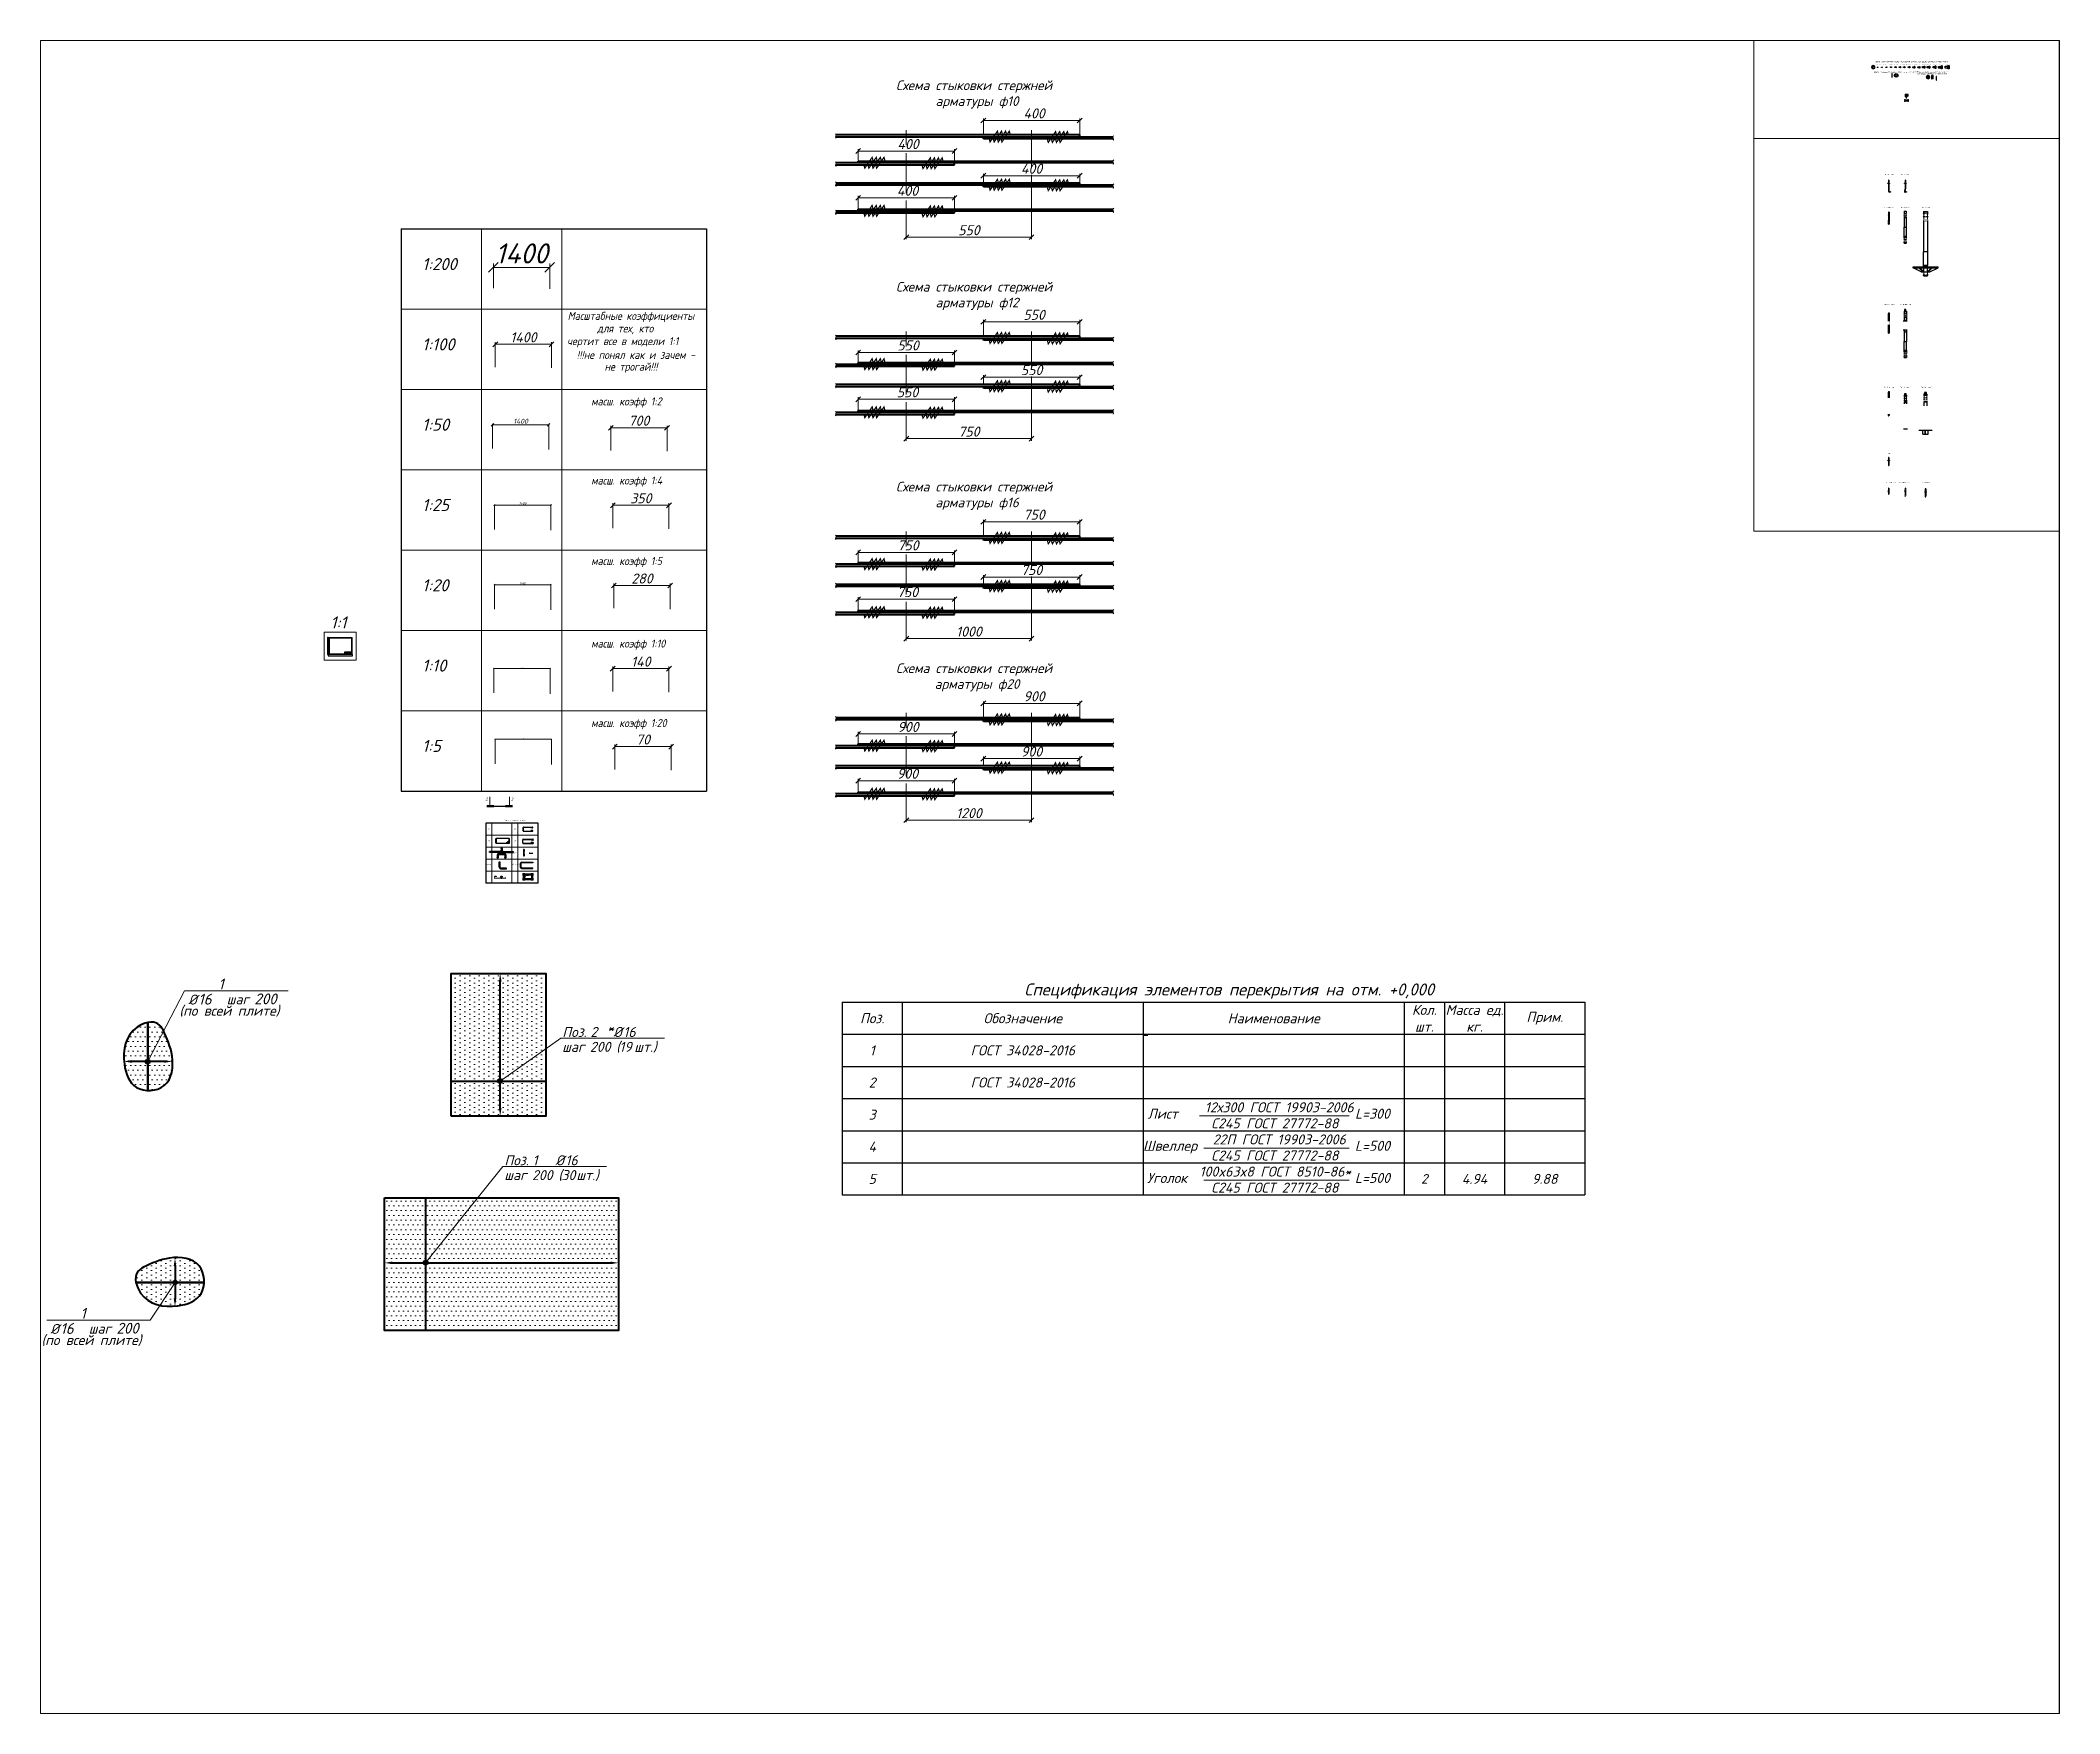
# Model space of a CAD drawing. Header units: millimetres. Extents: x 19346 to 188849, y 18183 to 1386204.
# Drawn here: x 19346 to 69633, y 18183 to 59850 of the extents above; entities that cross this region are included whole.
import ezdxf
from ezdxf.enums import TextEntityAlignment as Align

# ---------------------------------------------------------------- set-up
doc = ezdxf.new("R2010")
doc.units = ezdxf.units.MM
doc.set_wipeout_variables(frame=1)
doc.linetypes.add('CENTER2', pattern=[1.125, 0.75, -0.125, 0.125, -0.125])
doc.linetypes.add('Пунктир 2мм', pattern=[3, 2, -1])
doc.layers.get('DEFPOINTS').update_dxf_attribs({"color": 1})
for name, color, linetype, lineweight in [('013', 7, 'Continuous', 13), ('030', 7, 'Continuous', 30), ('040', 7, 'Continuous', 40), ('_TEXT', 7, 'Continuous', 30), ('Арматура', 5, 'Continuous', 40), ('обрамления', 230, 'Continuous', 35), ('оси', 1, 'CENTER2', 13), ('Размер', 140, 'Continuous', 13), ('Размеры', 61, 'Continuous', 13), ('Разрезы', 54, 'Continuous', 20), ('РАМКА', 7, 'Continuous', 18), ('стр Бетон', 253, 'Continuous', 15), ('стр Кирпич', 21, 'Continuous', 15), ('стр Металл', 6, 'Continuous', 30), ('ТЕКСТ', 214, 'Continuous', 20)]:
    doc.layers.add(name, color=color, linetype=linetype, lineweight=lineweight)
doc.layers.add('_STAMP', color=7, linetype='Continuous')
doc.styles.add('10', font='isocpeui.ttf', dxfattribs={"height": 25})
doc.styles.add('100', font='isocpeui.ttf', dxfattribs={"height": 250})
doc.styles.add('20', font='isocpeui.ttf', dxfattribs={"height": 50})
doc.styles.add('200', font='isocpeui.ttf', dxfattribs={"height": 500})
doc.styles.add('25', font='isocpeui.ttf', dxfattribs={"height": 62.5})
doc.styles.add('5', font='isocpeui.ttf', dxfattribs={"height": 18.75})
doc.styles.add('50', font='isocpeui.ttf', dxfattribs={"height": 125})
doc.styles.add('DraFt', font='geniso.shx', dxfattribs={"width": 0.9, "oblique": 15})
doc.styles.add('GOST', font='isocpeur.TTF')
doc.styles.add('ISOCPEUR', font='isocpeur.TTF', dxfattribs={"width": 0.85, "oblique": 7})
doc.styles.get("Standard").update_dxf_attribs({"font": 'arial.ttf'})
doc.styles.add('Text_Paper', font='isocpeui.ttf')
doc.styles.add('БДА100', font='romand.shx', dxfattribs={"width": 0.7})
doc.styles.add('Гост 2.5', font='', dxfattribs={"width": 1.2, "oblique": 15, "height": 2.5})
doc.styles.get('Гост 2.5').set_extended_font_data('GOST')
doc.dimstyles.new('0.05', dxfattribs={"dimtxt": 250, "dimasz": 120, "dimexe": 50, "dimexo": 50, "dimgap": 50, "dimtad": 1, "dimlfac": 0.05, "dimtxsty": '100', "dimblk": 'OBLIQUE', "dimcen": 2.5, "dimclrt": 1, "dimadec": 0, "dimazin": 0, "dimtfac": 1, "dimtmove": 0, "dimatfit": 3, "dimfxl": 1, "dimlwd": 15, "dimlwe": 15, "dimarcsym": 0})
doc.dimstyles.new('0.1', dxfattribs={"dimtxt": 250, "dimasz": 120, "dimexe": 50, "dimexo": 50, "dimgap": 50, "dimtad": 1, "dimlfac": 0.1, "dimtxsty": '100', "dimblk": 'OBLIQUE', "dimcen": 2.5, "dimclrt": 1, "dimadec": 0, "dimazin": 0, "dimtfac": 1, "dimtmove": 0, "dimatfit": 3, "dimfxl": 1, "dimlwd": 15, "dimlwe": 15, "dimarcsym": 0})
doc.dimstyles.new('0.2', dxfattribs={"dimtxt": 250, "dimasz": 120, "dimexe": 50, "dimexo": 50, "dimgap": 50, "dimtad": 1, "dimlfac": 0.2, "dimtxsty": '100', "dimblk": 'OBLIQUE', "dimcen": 2.5, "dimclrt": 1, "dimadec": 0, "dimazin": 0, "dimtfac": 1, "dimtmove": 0, "dimatfit": 3, "dimfxl": 1, "dimlwd": 15, "dimlwe": 15, "dimarcsym": 0})
doc.dimstyles.new('0.25', dxfattribs={"dimtxt": 250, "dimasz": 120, "dimexe": 50, "dimexo": 50, "dimgap": 50, "dimtad": 1, "dimlfac": 0.25, "dimtxsty": '100', "dimblk": 'OBLIQUE', "dimcen": 2.5, "dimclrt": 1, "dimadec": 0, "dimazin": 0, "dimtfac": 1, "dimtmove": 0, "dimatfit": 3, "dimfxl": 1, "dimlwd": 15, "dimlwe": 15, "dimarcsym": 0})
doc.dimstyles.new('0.5', dxfattribs={"dimtxt": 250, "dimasz": 120, "dimexe": 50, "dimexo": 50, "dimgap": 50, "dimtad": 1, "dimlfac": 0.5, "dimtxsty": '100', "dimblk": 'OBLIQUE', "dimcen": 2.5, "dimclrt": 1, "dimadec": 0, "dimazin": 0, "dimtfac": 1, "dimtmove": 0, "dimatfit": 3, "dimfxl": 1, "dimlwd": 15, "dimlwe": 15, "dimarcsym": 0})
doc.dimstyles.new('10', dxfattribs={"dimtxt": 37.5, "dimasz": 15, "dimexe": 10, "dimexo": 10, "dimgap": 10, "dimtad": 1, "dimtxsty": '10', "dimblk": 'OBLIQUE', "dimcen": 2.5, "dimadec": 0, "dimazin": 0, "dimtfac": 1, "dimtmove": 0, "dimatfit": 3, "dimfxl": 1, "dimlwd": 15, "dimlwe": 15, "dimarcsym": 0})
doc.dimstyles.new('100', dxfattribs={"dimtxt": 250, "dimasz": 120, "dimexe": 50, "dimexo": 50, "dimgap": 50, "dimtad": 1, "dimtxsty": '100', "dimblk": 'OBLIQUE', "dimcen": 2.5, "dimadec": 0, "dimazin": 0, "dimtfac": 1, "dimtmove": 0, "dimatfit": 3, "dimfxl": 1, "dimlwd": 15, "dimlwe": 15, "dimarcsym": 0})
doc.dimstyles.new('20', dxfattribs={"dimtxt": 50, "dimasz": 25, "dimexe": 10, "dimexo": 10, "dimgap": 10, "dimtad": 1, "dimtxsty": '20', "dimblk": 'OBLIQUE', "dimcen": 2.5, "dimadec": 0, "dimazin": 0, "dimtfac": 1, "dimtmove": 0, "dimatfit": 3, "dimfxl": 1, "dimlwd": 15, "dimlwe": 15, "dimarcsym": 0})
doc.dimstyles.new('200', dxfattribs={"dimtxt": 500, "dimasz": 240, "dimexe": 100, "dimexo": 100, "dimgap": 100, "dimtad": 1, "dimtxsty": '200', "dimblk": 'OBLIQUE', "dimcen": 2.5, "dimadec": 0, "dimazin": 0, "dimtfac": 1, "dimtmove": 0, "dimatfit": 3, "dimfxl": 1, "dimlwd": 15, "dimlwe": 15, "dimarcsym": 0})
doc.dimstyles.new('25', dxfattribs={"dimtxt": 62.5, "dimasz": 30, "dimexe": 12.5, "dimexo": 12.5, "dimgap": 12.5, "dimtad": 1, "dimtxsty": '25', "dimblk": 'OBLIQUE', "dimcen": 2.5, "dimadec": 0, "dimazin": 0, "dimtfac": 1, "dimtmove": 0, "dimatfit": 3, "dimfxl": 1, "dimlwd": 15, "dimlwe": 15, "dimarcsym": 0})
doc.dimstyles.new('5', dxfattribs={"dimtxt": 18.75, "dimasz": 7.5, "dimexe": 5, "dimexo": 5, "dimgap": 5, "dimtad": 1, "dimtxsty": '5', "dimblk": 'OBLIQUE', "dimcen": 2.5, "dimadec": 0, "dimazin": 0, "dimtfac": 1, "dimtmove": 0, "dimatfit": 3, "dimfxl": 1, "dimlwd": 15, "dimlwe": 15, "dimarcsym": 0})
doc.dimstyles.new('50', dxfattribs={"dimtxt": 125, "dimasz": 60, "dimexe": 25, "dimexo": 25, "dimgap": 25, "dimtad": 1, "dimtxsty": '50', "dimblk": 'OBLIQUE', "dimcen": 2.5, "dimadec": 0, "dimazin": 0, "dimtfac": 1, "dimtmove": 0, "dimatfit": 3, "dimfxl": 1, "dimlwd": 15, "dimlwe": 15, "dimarcsym": 0})
doc.dimstyles.new('БДА1', dxfattribs={"dimtxt": 2, "dimasz": 1, "dimexe": 0.7, "dimexo": 0, "dimgap": 0.8, "dimtad": 1, "dimdec": 0, "dimrnd": 1, "dimzin": 0, "dimdsep": 46, "dimtxsty": 'БДА100', "dimblk": 'OBLIQUE', "dimcen": 2, "dimdle": 1, "dimadec": 0, "dimazin": 0, "dimtfac": 1, "dimtdec": 0, "dimtmove": 1, "dimatfit": 3, "dimldrblk": 'NONE', "dimfxl": 0.7, "dimtolj": 1, "dimtzin": 0, "dimlwd": -1, "dimlwe": -1, "dimarcsym": 0})
doc.dimstyles.new('ЗОНЫ', dxfattribs={"dimscale": 10, "dimtxt": 2.5, "dimasz": 0, "dimexe": 0, "dimexo": 0, "dimgap": 0.5, "dimtad": 1, "dimdec": 0, "dimtxsty": 'GOST', "dimblk": 'OBLIQUE', "dimcen": 0, "dimadec": 0, "dimazin": 0, "dimtfac": 1, "dimtdec": 0, "dimtmove": 0, "dimatfit": 3, "dimfxl": 0, "dimarcsym": 1})
pattern_1 = [(0, (-1891.68, -1104.08), (59.5312, 119.0625), [0, -119.0625])]

msp = doc.modelspace()

# ---------------------------------------------------------------- texts
at = {"style": 'DraFt', "oblique": 15, "width": 0.9}
for s, height, p in [('Болт М6', 15, (65105.118, 59241.587)), ('Шайбы исполнения 1 класса точности А по ГОСТ 11371-78', 30, (65556.614, 59049.141)), ('Болт М8', 15, (65210.118, 59241.587)), ('Болты с шестигранной головкой нормальной точности (шаг резьбы крупный) по ГОСТ 7798-70', 30, (65951.192, 59304.842)), ('Болт М10', 15, (65325.118, 59241.587)), ('Болт М12', 15, (65440.118, 59241.587)), ('Болт М(14)', 15, (65550.118, 59241.587)), ('Болт М16', 15, (65660.118, 59241.587)), ('Болт М(18)', 15, (65770.118, 59241.587)), ('Болт М20', 15, (65890.118, 59241.587)), ('Болт М(22)', 15, (66010.118, 59241.587)), ('Болт М24', 15, (66140.118, 59241.587)), ('Гайки шестигранные класса точности В', 30, (66456.08, 59045.898)), ('(шаг резьбы крупный) по ГОСТ 5915-70', 30, (66456.08, 59005.898)), ('Болт М(27)', 15, (66260.118, 59241.587)), ('Болт М30', 15, (66380.118, 59241.587)), ('Болт М36', 15, (66530.118, 59241.587)), ('Болт М42', 15, (66680.118, 59241.587)), ('Болт М48', 15, (66850.118, 59241.587))]:
    msp.add_text(s, height=height, dxfattribs=at).set_placement(p, align=Align.CENTER)
at = {"style": '100'}
for s, p in [('Лист', (47297.53, 33122.536)), ('12х300 ГОСТ 19903-2006', (50198.324, 33281.33)), ('L=300', (52520.258, 33122.536)), ('С245 ГОСТ 27772-88', (50089.234, 32880.857)), ('Швеллер', (47478.564, 32322.536)), ('С245 ГОСТ 27772-88', (50089.234, 32080.857)), ('22П ГОСТ 19903-2006', (50198.324, 32481.33)), ('L=500', (52520.258, 32322.536)), ('100x63x8 ГОСТ 8510-86*', (50101.107, 31681.33)), ('Уголок', (47405.377, 31522.536)), ('С245 ГОСТ 27772-88', (50089.234, 31280.857)), ('L=500', (52520.258, 31522.536))]:
    msp.add_text(s, height=250, dxfattribs=at).set_placement(p, align=Align.MIDDLE_CENTER)
at = {"ltscale": 150, "char_height": 20, "width": 260.09908, "attachment_point": 1}
for s, insert in [('Тип 2 Исполнение 1', (65271.007, 55693.737)), ('Тип 2 Исполнение 2', (65665.89, 55693.737)), ('Тип 2 Исполнение 3', (66182.951, 55693.737)), ('Тип 3 Исполнение 1', (65261.655, 53283.22)), ('Тип 3 Исполнение 2', (65671.304, 53283.22)), ('Тип 4 Исполнение 1', (65271.007, 51223.095)), ('Тип 4 Исполнение 2', (65665.89, 51223.095)), ('Тип 4 Исполнение 3', (66182.951, 51223.095)), ('Тип 5', (65360.383, 49569.676)), ('Тип 6 Исполнение 1', (65283.204, 48845.469)), ('Тип 6 Исполнение 3', (66186.476, 48845.469))]:
    msp.add_mtext(s, dxfattribs=dict(at, insert=insert))
at = {"color": 0, "lineweight": 9, "char_height": 2.7, "style": 'ISOCPEUR'}
for s, insert, width, attachment_point in [('\\pi33.323;  \\P\\pi6.1939;Cхема расположения ростверков\\P\\pi24.343; и приямков ', (26985.344, 44578.952), 70, 1), ('1', (27077.844, 44583.952), 15, 5)]:
    msp.add_mtext(s, dxfattribs=dict(at, insert=insert, width=width, attachment_point=attachment_point))
at = {"layer": 'РАМКА', "style": '100'}
for s, p in [('1:200', (28852.546, 54130.524)), ('1:100', (28852.546, 52130.524)), ('1:50', (28852.546, 50130.524)), ('1:25', (28852.546, 48130.524)), ('1:20', (28852.546, 46130.524)), ('1:1', (26570.755, 45205.213)), ('1:10', (28852.546, 44130.524)), ('1:5', (28852.546, 42130.524))]:
    msp.add_text(s, height=300, dxfattribs=at).set_placement(p)
at = {"layer": 'РАМКА', "style": '100', "width": 0.9}
for s, p in [('Масштабные коэффициенты', (32475.883, 52889.895)), ('чертит все в модели 1:1', (32462.794, 52260.61)), ('для тех, кто ', (33212.509, 52577.868)), ('!!!не понял как и зачем -', (32703.972, 51917.56)), (' не трогай!!!', (33281.338, 51625.447)), ('масш. коэфф 1:2', (33062.833, 50759.389)), ('масш. коэфф 1:4', (33062.833, 48789.776)), ('масш. коэфф 1:5', (33062.833, 46785.261)), ('масш. коэфф 1:10', (33062.833, 44729.567)), ('масш. коэфф 1:20', (33062.833, 42750.993))]:
    msp.add_text(s, height=200, dxfattribs=at).set_placement(p)
at = {"layer": 'ТЕКСТ', "style": 'Text_Paper'}
for s, p in [('Схема стыковки стержней', (42598.05, 58731.607)), ('арматуры ф10', (42673.144, 58337.798)), ('Схема стыковки стержней', (42598.05, 53715.56)), ('арматуры ф12', (42673.144, 53321.751)), ('Схема стыковки стержней', (42598.05, 48736.831)), ('арматуры ф16', (42673.144, 48343.022)), ('Схема стыковки стержней', (42598.05, 44215.781)), ('арматуры ф20', (42673.144, 43821.973))]:
    msp.add_text(s, height=240, dxfattribs=at).set_placement(p, align=Align.MIDDLE_CENTER)
at = {"layer": 'ТЕКСТ', "style": '100'}
for s, height, p in [('ф6', 30, (30488.589, 40203.05)), ('Хомуты, выпуски, П-шки', 30, (30898.685, 40415.846)), ('ф6', 30, (31138.589, 40203.05)), ('ф8', 30, (30488.589, 39903.05)), ('ф8', 30, (31138.589, 39903.05)), ('ф12-ф36', 30, (30443.872, 39314.646)), ('ф8 - ф16', 30, (31084.402, 39314.646)), ('ф8', 30, (31138.589, 39603.05)), ('Спецификация элементов перекрытия на отм. +0,000', 300, (43850.49, 36066.871))]:
    msp.add_text(s, height=height, dxfattribs=at).set_placement(p)

# ---------------------------------------------------------------- blocks, each defined once
blk = doc.blocks.new('*U11')
at = {"layer": '030'}
for p, q in [((-40, 40), (787, 40)), ((-40, -40), (787, -40))]:
    blk.add_line(p, q, dxfattribs=at)
for centre, start, end in [((-40, 0), 90, 270), ((787, 0), 270, 90)]:
    blk.add_arc(centre, 40, start, end, dxfattribs=at)
blk = doc.blocks.new('*U10')
at = {"layer": '030'}
for p, q in [((-280, -20), (-280, 1040)), ((-120, 0), (-120, 1020)), ((-20, 1300), (2765, 1300)), ((2765, 1140), (0, 1140)), ((2765, 1300), (2765, 1140)), ((-20, -280), (2765, -280)), ((0, -120), (2765, -120)), ((2765, -280), (2765, -120))]:
    blk.add_line(p, q, dxfattribs=at)
for centre, radius, start, end in [((0, 1020), 280, 90, 180), ((0, 0), 280, 180, 270), ((0, 1020), 120, 90, 180), ((0, 0), 120, 180, 270)]:
    blk.add_arc(centre, radius, start, end, dxfattribs=at)
blk = doc.blocks.new('_OBLIQUE')
at = {"color": 0, "linetype": 'ByBlock'}
blk.add_line((-0.5, -0.5), (0.5, 0.5), dxfattribs=at)
blk = doc.blocks.new('*D34')
at = {"layer": 'DEFPOINTS', "color": 0, "ltscale": 100, "transparency": 16777216}
for p in [(32029, 54195), (30629, 53579), (32029, 53559)]:
    blk.add_point(p, dxfattribs=at)
at = {"layer": 'Размер', "color": 0, "lineweight": 15, "ltscale": 100, "transparency": 16777216}
for p, q in [((30629, 53679), (30629, 54295)), ((30629, 54195), (32029, 54195)), ((32029, 53659), (32029, 54295))]:
    blk.add_line(p, q, dxfattribs=at)
at = {"layer": 'Размер', "color": 0, "lineweight": 15, "ltscale": 100, "transparency": 16777216, "xscale": 240, "yscale": 240, "zscale": 240, "rotation": 180}
blk.add_blockref('_OBLIQUE', (30629, 54195), dxfattribs=at)
at = {"layer": 'Размер', "color": 0, "lineweight": 15, "ltscale": 100, "transparency": 16777216, "xscale": 240, "yscale": 240, "zscale": 240}
blk.add_blockref('_OBLIQUE', (32029, 54195), dxfattribs=at)
at = {"layer": 'Размер', "color": 0, "ltscale": 100, "transparency": 16777216, "insert": (31329, 54545), "char_height": 500, "attachment_point": 5, "style": '200'}
blk.add_mtext('1400', dxfattribs=at)
blk = doc.blocks.new('*D35')
at = {"layer": 'DEFPOINTS', "color": 0, "ltscale": 100, "transparency": 16777216}
for p in [(32075, 52282), (30675, 51665), (32075, 51646)]:
    blk.add_point(p, dxfattribs=at)
at = {"layer": 'Размер', "color": 0, "lineweight": 15, "ltscale": 100, "transparency": 16777216}
for p, q in [((30675, 51715), (30675, 52332)), ((32075, 51696), (32075, 52332)), ((30675, 52282), (32075, 52282))]:
    blk.add_line(p, q, dxfattribs=at)
at = {"layer": 'Размер', "color": 0, "lineweight": 15, "ltscale": 100, "transparency": 16777216, "xscale": 120, "yscale": 120, "zscale": 120, "rotation": 180}
blk.add_blockref('_OBLIQUE', (30675, 52282), dxfattribs=at)
at = {"layer": 'Размер', "color": 0, "lineweight": 15, "ltscale": 100, "transparency": 16777216, "xscale": 120, "yscale": 120, "zscale": 120}
blk.add_blockref('_OBLIQUE', (32075, 52282), dxfattribs=at)
at = {"layer": 'Размер', "color": 0, "ltscale": 100, "transparency": 16777216, "insert": (31375, 52457), "char_height": 250, "attachment_point": 5, "style": '100'}
blk.add_mtext('1400', dxfattribs=at)
blk = doc.blocks.new('*D36')
at = {"layer": 'DEFPOINTS', "color": 0, "ltscale": 100, "transparency": 16777216}
for p in [(32005, 50277), (30605, 49661), (32005, 49641)]:
    blk.add_point(p, dxfattribs=at)
at = {"layer": 'Размер', "color": 0, "lineweight": 15, "ltscale": 100, "transparency": 16777216}
for p, q in [((30605, 49686), (30605, 50302)), ((32005, 49666), (32005, 50302)), ((30605, 50277), (32005, 50277))]:
    blk.add_line(p, q, dxfattribs=at)
at = {"layer": 'Размер', "color": 0, "lineweight": 15, "ltscale": 100, "transparency": 16777216, "xscale": 60, "yscale": 60, "zscale": 60, "rotation": 180}
blk.add_blockref('_OBLIQUE', (30605, 50277), dxfattribs=at)
at = {"layer": 'Размер', "color": 0, "lineweight": 15, "ltscale": 100, "transparency": 16777216, "xscale": 60, "yscale": 60, "zscale": 60}
blk.add_blockref('_OBLIQUE', (32005, 50277), dxfattribs=at)
at = {"layer": 'Размер', "color": 0, "ltscale": 100, "transparency": 16777216, "insert": (31305, 50365), "char_height": 125, "attachment_point": 5, "style": '50'}
blk.add_mtext('1400', dxfattribs=at)
blk = doc.blocks.new('*D37')
at = {"layer": 'DEFPOINTS', "color": 0, "ltscale": 100, "transparency": 16777216}
for p in [(32057, 48276), (30657, 47659), (32057, 47640)]:
    blk.add_point(p, dxfattribs=at)
at = {"layer": 'Размер', "color": 0, "lineweight": 15, "ltscale": 100, "transparency": 16777216}
for p, q in [((30657, 47672), (30657, 48288)), ((32057, 47652), (32057, 48288)), ((30657, 48276), (32057, 48276))]:
    blk.add_line(p, q, dxfattribs=at)
at = {"layer": 'Размер', "color": 0, "lineweight": 15, "ltscale": 100, "transparency": 16777216, "xscale": 30, "yscale": 30, "zscale": 30, "rotation": 180}
blk.add_blockref('_OBLIQUE', (30657, 48276), dxfattribs=at)
at = {"layer": 'Размер', "color": 0, "lineweight": 15, "ltscale": 100, "transparency": 16777216, "xscale": 30, "yscale": 30, "zscale": 30}
blk.add_blockref('_OBLIQUE', (32057, 48276), dxfattribs=at)
at = {"layer": 'Размер', "color": 0, "ltscale": 100, "transparency": 16777216, "insert": (31357, 48320), "char_height": 62.5, "attachment_point": 5, "style": '25'}
blk.add_mtext('1400', dxfattribs=at)
blk = doc.blocks.new('*D38')
at = {"layer": 'DEFPOINTS', "color": 0, "ltscale": 100, "transparency": 16777216}
for p in [(32039, 44207), (30639, 43590), (32039, 43570)]:
    blk.add_point(p, dxfattribs=at)
at = {"layer": 'Размер', "color": 0, "lineweight": 15, "ltscale": 100, "transparency": 16777216}
for p, q in [((30639, 43600), (30639, 44217)), ((30639, 44207), (32039, 44207)), ((32039, 43580), (32039, 44217))]:
    blk.add_line(p, q, dxfattribs=at)
at = {"layer": 'Размер', "color": 0, "lineweight": 15, "ltscale": 100, "transparency": 16777216, "xscale": 15, "yscale": 15, "zscale": 15, "rotation": 180}
blk.add_blockref('_OBLIQUE', (30639, 44207), dxfattribs=at)
at = {"layer": 'Размер', "color": 0, "lineweight": 15, "ltscale": 100, "transparency": 16777216, "xscale": 15, "yscale": 15, "zscale": 15}
blk.add_blockref('_OBLIQUE', (32039, 44207), dxfattribs=at)
at = {"layer": 'Размер', "color": 0, "ltscale": 100, "transparency": 16777216, "insert": (31339, 44229), "char_height": 25, "attachment_point": 5, "style": '10'}
blk.add_mtext('1400', dxfattribs=at)
blk = doc.blocks.new('*D39')
at = {"layer": 'DEFPOINTS', "color": 0, "ltscale": 100, "transparency": 16777216}
for p in [(32071, 42448), (30671, 41832), (32071, 41812)]:
    blk.add_point(p, dxfattribs=at)
at = {"layer": 'Размер', "color": 0, "lineweight": 15, "ltscale": 100, "transparency": 16777216}
for p, q in [((30671, 41837), (30671, 42453)), ((30671, 42448), (32071, 42448)), ((32071, 41817), (32071, 42453))]:
    blk.add_line(p, q, dxfattribs=at)
at = {"layer": 'Размер', "color": 0, "lineweight": 15, "ltscale": 100, "transparency": 16777216, "xscale": 7.5, "yscale": 7.5, "zscale": 7.5, "rotation": 180}
blk.add_blockref('_OBLIQUE', (30671, 42448), dxfattribs=at)
at = {"layer": 'Размер', "color": 0, "lineweight": 15, "ltscale": 100, "transparency": 16777216, "xscale": 7.5, "yscale": 7.5, "zscale": 7.5}
blk.add_blockref('_OBLIQUE', (32071, 42448), dxfattribs=at)
at = {"layer": 'Размер', "color": 0, "ltscale": 100, "transparency": 16777216, "insert": (31371, 42462), "char_height": 18.8, "attachment_point": 5, "style": '5'}
blk.add_mtext('1400', dxfattribs=at)
blk = doc.blocks.new('*D40')
at = {"layer": 'DEFPOINTS', "color": 0, "ltscale": 100, "transparency": 16777216}
for p in [(34951, 50203), (33551, 49587), (34951, 49567)]:
    blk.add_point(p, dxfattribs=at)
at = {"layer": 'Размер', "color": 0, "lineweight": 15, "ltscale": 100, "transparency": 16777216}
for p, q in [((33551, 49637), (33551, 50253)), ((33551, 50203), (34951, 50203)), ((34951, 49617), (34951, 50253))]:
    blk.add_line(p, q, dxfattribs=at)
at = {"layer": 'Размер', "color": 0, "lineweight": 15, "ltscale": 100, "transparency": 16777216, "xscale": 120, "yscale": 120, "zscale": 120, "rotation": 180}
blk.add_blockref('_OBLIQUE', (33551, 50203), dxfattribs=at)
at = {"layer": 'Размер', "color": 0, "lineweight": 15, "ltscale": 100, "transparency": 16777216, "xscale": 120, "yscale": 120, "zscale": 120}
blk.add_blockref('_OBLIQUE', (34951, 50203), dxfattribs=at)
at = {"layer": 'Размер', "color": 1, "ltscale": 100, "transparency": 16777216, "insert": (34251, 50380), "char_height": 250, "attachment_point": 5, "style": '100'}
blk.add_mtext('700', dxfattribs=at)
blk = doc.blocks.new('*D41')
at = {"layer": 'DEFPOINTS', "color": 0, "ltscale": 100, "transparency": 16777216}
for p in [(35000, 48273), (33600, 47656), (35000, 47637)]:
    blk.add_point(p, dxfattribs=at)
at = {"layer": 'Размер', "color": 0, "lineweight": 15, "ltscale": 100, "transparency": 16777216}
for p, q in [((33600, 47706), (33600, 48323)), ((35000, 47687), (35000, 48323)), ((33600, 48273), (35000, 48273))]:
    blk.add_line(p, q, dxfattribs=at)
at = {"layer": 'Размер', "color": 0, "lineweight": 15, "ltscale": 100, "transparency": 16777216, "xscale": 120, "yscale": 120, "zscale": 120, "rotation": 180}
blk.add_blockref('_OBLIQUE', (33600, 48273), dxfattribs=at)
at = {"layer": 'Размер', "color": 0, "lineweight": 15, "ltscale": 100, "transparency": 16777216, "xscale": 120, "yscale": 120, "zscale": 120}
blk.add_blockref('_OBLIQUE', (35000, 48273), dxfattribs=at)
at = {"layer": 'Размер', "color": 1, "ltscale": 100, "transparency": 16777216, "insert": (34300, 48448), "char_height": 250, "attachment_point": 5, "style": '100'}
blk.add_mtext('350', dxfattribs=at)
blk = doc.blocks.new('*D42')
at = {"layer": 'DEFPOINTS', "color": 0, "ltscale": 100, "transparency": 16777216}
for p in [(35028, 46274), (33628, 45657), (35028, 45637)]:
    blk.add_point(p, dxfattribs=at)
at = {"layer": 'Размер', "color": 0, "lineweight": 15, "ltscale": 100, "transparency": 16777216}
for p, q in [((33628, 45707), (33628, 46324)), ((33628, 46274), (35028, 46274)), ((35028, 45687), (35028, 46324))]:
    blk.add_line(p, q, dxfattribs=at)
at = {"layer": 'Размер', "color": 0, "lineweight": 15, "ltscale": 100, "transparency": 16777216, "xscale": 120, "yscale": 120, "zscale": 120, "rotation": 180}
blk.add_blockref('_OBLIQUE', (33628, 46274), dxfattribs=at)
at = {"layer": 'Размер', "color": 0, "lineweight": 15, "ltscale": 100, "transparency": 16777216, "xscale": 120, "yscale": 120, "zscale": 120}
blk.add_blockref('_OBLIQUE', (35028, 46274), dxfattribs=at)
at = {"layer": 'Размер', "color": 1, "ltscale": 100, "transparency": 16777216, "insert": (34328, 46449), "char_height": 250, "attachment_point": 5, "style": '100'}
blk.add_mtext('280', dxfattribs=at)
blk = doc.blocks.new('*D43')
at = {"layer": 'DEFPOINTS', "color": 0, "ltscale": 100, "transparency": 16777216}
for p in [(34999, 44206), (33599, 43590), (34999, 43570)]:
    blk.add_point(p, dxfattribs=at)
at = {"layer": 'Размер', "color": 0, "lineweight": 15, "ltscale": 100, "transparency": 16777216}
for p, q in [((33599, 43640), (33599, 44256)), ((34999, 43620), (34999, 44256)), ((33599, 44206), (34999, 44206))]:
    blk.add_line(p, q, dxfattribs=at)
at = {"layer": 'Размер', "color": 0, "lineweight": 15, "ltscale": 100, "transparency": 16777216, "xscale": 120, "yscale": 120, "zscale": 120, "rotation": 180}
blk.add_blockref('_OBLIQUE', (33599, 44206), dxfattribs=at)
at = {"layer": 'Размер', "color": 0, "lineweight": 15, "ltscale": 100, "transparency": 16777216, "xscale": 120, "yscale": 120, "zscale": 120}
blk.add_blockref('_OBLIQUE', (34999, 44206), dxfattribs=at)
at = {"layer": 'Размер', "color": 1, "ltscale": 100, "transparency": 16777216, "insert": (34299, 44381), "char_height": 250, "attachment_point": 5, "style": '100'}
blk.add_mtext('140', dxfattribs=at)
blk = doc.blocks.new('*D44')
at = {"layer": 'DEFPOINTS', "color": 0, "ltscale": 100, "transparency": 16777216}
for p in [(35054, 42264), (33654, 41647), (35054, 41627)]:
    blk.add_point(p, dxfattribs=at)
at = {"layer": 'Размер', "color": 0, "lineweight": 15, "ltscale": 100, "transparency": 16777216}
for p, q in [((33654, 41697), (33654, 42314)), ((33654, 42264), (35054, 42264)), ((35054, 41677), (35054, 42314))]:
    blk.add_line(p, q, dxfattribs=at)
at = {"layer": 'Размер', "color": 0, "lineweight": 15, "ltscale": 100, "transparency": 16777216, "xscale": 120, "yscale": 120, "zscale": 120, "rotation": 180}
blk.add_blockref('_OBLIQUE', (33654, 42264), dxfattribs=at)
at = {"layer": 'Размер', "color": 0, "lineweight": 15, "ltscale": 100, "transparency": 16777216, "xscale": 120, "yscale": 120, "zscale": 120}
blk.add_blockref('_OBLIQUE', (35054, 42264), dxfattribs=at)
at = {"layer": 'Размер', "color": 1, "ltscale": 100, "transparency": 16777216, "insert": (34354, 42440), "char_height": 250, "attachment_point": 5, "style": '100'}
blk.add_mtext('70', dxfattribs=at)
blk = doc.blocks.new('*U5')
at = {"layer": '030', "color": 0, "linetype": 'ByBlock', "ltscale": 10}
for points in [[(-92, -8), (-100, -8, -2.414214), (-92, 0), (-92, -42), (-84, -42), (-84, 0, 1), (-116, 0), (-116, -300, 0.414214), (-100, -316), (0, -316, 0.414214), (16, -300), (16, 0, 0.414214), (0, 16), (-100, 16)], [(-86, 8), (0, 8, -0.414214), (8, 0), (8, -300, -0.414214), (0, -308), (-100, -308, -0.414214), (-108, -300), (-108, 0)], [(-108, -14, 0.131652), (-100, -16), (-92, -16)]]:
    blk.add_lwpolyline(points, format="xyb", dxfattribs=at)
blk.add_lwpolyline([(-84, -16), (-58, -16), (-58, -8), (-84, -8)], dxfattribs=at)
blk = doc.blocks.new('*U19')
at = {"layer": '030'}
for p, q in [((-130, 0), (-130, 825)), ((-50, 0), (-50, 825)), ((0, 955), (2396, 955)), ((0, 875), (2396, 875)), ((2396, 775), (2021, 775)), ((2021, 775), (2021, 695)), ((2396, 695), (2021, 695)), ((2396, 130), (2021, 130)), ((2021, 50), (2021, 130)), ((2396, 50), (2021, 50)), ((0, -50), (2396, -50)), ((0, -130), (2396, -130))]:
    blk.add_line(p, q, dxfattribs=at)
for centre, radius, start, end in [((0, 825), 130, 90, 180), ((0, 0), 130, 180, 270), ((0, 825), 50, 90, 180), ((0, 0), 50, 180, 270), ((2396, 825), 130, 270, 90), ((2396, 825), 50, 270, 90), ((2396, 0), 130, 270, 90), ((2396, 0), 50, 270, 90)]:
    blk.add_arc(centre, radius, start, end, dxfattribs=at)
blk = doc.blocks.new('*U31')
at = {"layer": '030'}
for p, q in [((-110, 0), (-110, 825)), ((-50, 0), (-50, 825)), ((0, 935), (2224, 935)), ((0, 875), (2224, 875)), ((2224, 775), (1849, 775)), ((1849, 715), (1849, 775)), ((2224, 715), (1849, 715)), ((2224, 110), (1849, 110)), ((1849, 50), (1849, 110)), ((2224, 50), (1849, 50)), ((0, -50), (2224, -50)), ((0, -110), (2224, -110))]:
    blk.add_line(p, q, dxfattribs=at)
for centre, radius, start, end in [((0, 825), 110, 90, 180), ((0, 0), 110, 180, 270), ((0, 825), 50, 90, 180), ((0, 0), 50, 180, 270), ((2224, 825), 110, 270, 90), ((2224, 825), 50, 270, 90), ((2224, 0), 110, 270, 90), ((2224, 0), 50, 270, 90)]:
    blk.add_arc(centre, radius, start, end, dxfattribs=at)
blk = doc.blocks.new('*U8')
at = {"layer": '030', "ltscale": 100}
for p, q in [((-140, 1375), (-140, 0)), ((-60, 1375), (-60, 0)), ((60, 975), (60, 1375)), ((60, 0), (60, 400)), ((140, 975), (140, 1375)), ((140, 0), (140, 400))]:
    blk.add_line(p, q, dxfattribs=at)
at = {"layer": '030', "flags": 128}
for points in [[(140, 975), (60, 975)], [(140, 400), (60, 400)]]:
    blk.add_lwpolyline(points, dxfattribs=at)
at = {"layer": '030', "ltscale": 100}
for centre, radius, start, end in [((0, 1375), 140, 0, 180), ((0, 0), 140, 180, 0), ((0, 1375), 60, 0, 180), ((0, 0), 60, 180, 0)]:
    blk.add_arc(centre, radius, start, end, dxfattribs=at)
blk = doc.blocks.new('*D17')
at = {"layer": 'DEFPOINTS', "color": 0, "transparency": 16777216}
for p, q in [((0, 0), (0, -35)), ((594, 0), (594, -35)), ((-5, -31), (599, -31))]:
    blk.add_line(p, q, dxfattribs=at)
for p in [(0, 0), (594, 0), (594, -31)]:
    blk.add_point(p, dxfattribs=at)
at = {"layer": 'DEFPOINTS', "color": 0, "transparency": 16777216, "xscale": 5, "yscale": 5, "zscale": 5, "rotation": 180}
blk.add_blockref('_OBLIQUE', (0, -31), dxfattribs=at)
at = {"layer": 'DEFPOINTS', "color": 0, "transparency": 16777216, "xscale": 5, "yscale": 5, "zscale": 5}
blk.add_blockref('_OBLIQUE', (594, -31), dxfattribs=at)
at = {"layer": 'DEFPOINTS', "color": 0, "lineweight": 0, "transparency": 16777216, "insert": (105, -22), "char_height": 10, "attachment_point": 5, "style": 'БДА100'}
blk.add_mtext('\\A1;594', dxfattribs=at)
blk = doc.blocks.new('_None')
blk = doc.blocks.new('*D18')
at = {"layer": 'DEFPOINTS', "color": 0, "transparency": 16777216}
for p, q in [((0, 420), (-19, 420)), ((0, 0), (-19, 0)), ((-16, -5), (-16, 425))]:
    blk.add_line(p, q, dxfattribs=at)
for p in [(-16, 420), (0, 420), (0, 0)]:
    blk.add_point(p, dxfattribs=at)
at = {"layer": 'DEFPOINTS', "color": 0, "transparency": 16777216, "xscale": 5, "yscale": 5, "zscale": 5}
for p, rotation in [((-16, 420), 90), ((-16, 0), 270)]:
    blk.add_blockref('_OBLIQUE', p, dxfattribs=dict(at, rotation=rotation))
at = {"layer": 'DEFPOINTS', "color": 0, "lineweight": 0, "transparency": 16777216, "insert": (-25, 148), "char_height": 10, "attachment_point": 5, "rotation": 90, "style": 'БДА100'}
blk.add_mtext('\\A1;420', dxfattribs=at)
blk = doc.blocks.new('*U22')
at = {"layer": '040', "color": 1}
for p, q in [((-4, 78), (-4, 4)), ((4, 78), (4, 4)), ((14, 96), (178, 96)), ((14, 88), (178, 88)), ((188, 78), (188, 4)), ((196, 78), (196, 4))]:
    blk.add_line(p, q, dxfattribs=at)
for centre in [(0, 4), (192, 4)]:
    blk.add_circle(centre, 4, dxfattribs=at)
for centre, radius, start, end in [((14, 78), 18, 90, 180), ((14, 78), 10, 90, 180), ((178, 78), 18, 0, 90), ((178, 78), 10, 0, 90)]:
    blk.add_arc(centre, radius, start, end, dxfattribs=at)
blk = doc.blocks.new('*U24')
blk.add_circle((0, 12.5), 12.5)
at = {"layer": '040', "lineweight": 13}
for p, q in [((-20, 0), (250, 0)), ((250, -20), (250, 0)), ((250, 0), (250, 0)), ((-20, -20), (-20, 0)), ((250, -20), (250, -20))]:
    blk.add_line(p, q, dxfattribs=at)
at = {"layer": '040', "lineweight": -2}
blk.add_line((250, -20), (-20, -20), dxfattribs=at)
at = {"lineweight": -2}
blk.add_wipeout([(-20, 0), (-20, -20), (250, -20), (250, 0)], dxfattribs=at).dxf.layer = '040'
blk.add_circle((150, 12.5), 12.5)
blk = doc.blocks.new('*D26')
at = {"layer": 'DEFPOINTS', "color": 0, "transparency": 16777216}
for p in [(595, 0), (-611, -109), (595, -112)]:
    blk.add_point(p, dxfattribs=at)
at = {"layer": 'ТЕКСТ', "color": 0, "lineweight": -2, "transparency": 16777216}
blk.add_line((-411, 0), (395, 0), dxfattribs=at)
at = {"layer": 'ТЕКСТ', "color": 0, "transparency": 16777216}
for points in [[(-411, 33), (-411, -33), (-611, 0)], [(395, 33), (395, -33), (595, 0)]]:
    blk.add_solid(points, dxfattribs=at)
at = {"layer": 'ТЕКСТ', "color": 0, "transparency": 16777216, "insert": (0, 18), "char_height": 25, "attachment_point": 5, "style": 'GOST'}
blk.add_mtext('1206', dxfattribs=at)
blk = doc.blocks.new('*D53')
at = {"layer": 'DEFPOINTS', "color": 0, "transparency": 16777216}
for p in [(-1026, 1616), (-1026, -1684), (0, -1684)]:
    blk.add_point(p, dxfattribs=at)
at = {"layer": 'ТЕКСТ', "color": 0, "lineweight": -2, "transparency": 16777216}
blk.add_line((0, 1616), (0, -1684), dxfattribs=at)
blk = doc.blocks.new('*D52')
at = {"layer": 'DEFPOINTS', "color": 0, "transparency": 16777216}
for p in [(4804, 0), (-1026, -1684), (4804, -1684)]:
    blk.add_point(p, dxfattribs=at)
at = {"layer": 'ТЕКСТ', "color": 0, "lineweight": -2, "transparency": 16777216}
blk.add_line((-826, 0), (4604, 0), dxfattribs=at)
at = {"layer": 'ТЕКСТ', "color": 0, "transparency": 16777216}
for points in [[(-826, 33), (-826, -33), (-1026, 0)], [(4604, 33), (4604, -33), (4804, 0)]]:
    blk.add_solid(points, dxfattribs=at)
blk = doc.blocks.new('*D50')
at = {"layer": 'DEFPOINTS', "color": 0, "transparency": 16777216}
for p in [(-872, 1223), (-872, -1135), (0, -1135)]:
    blk.add_point(p, dxfattribs=at)
at = {"layer": 'ТЕКСТ', "color": 0, "lineweight": -2, "transparency": 16777216}
blk.add_line((0, 1223), (0, -1135), dxfattribs=at)
blk = doc.blocks.new('*D49')
at = {"layer": 'DEFPOINTS', "color": 0, "transparency": 16777216}
for p in [(2676, 0), (-872, -1135), (2676, -1135)]:
    blk.add_point(p, dxfattribs=at)
at = {"layer": 'ТЕКСТ', "color": 0, "lineweight": -2, "transparency": 16777216}
blk.add_line((-672, 0), (2476, 0), dxfattribs=at)
at = {"layer": 'ТЕКСТ', "color": 0, "transparency": 16777216}
for points in [[(-672, 33), (-672, -33), (-872, 0)], [(2476, 33), (2476, -33), (2676, 0)]]:
    blk.add_solid(points, dxfattribs=at)
blk = doc.blocks.new('*D45')
at = {"layer": 'DEFPOINTS', "color": 0, "ltscale": 100, "transparency": 16777216}
for p in [(32057, 46294), (30657, 45677), (32057, 45657)]:
    blk.add_point(p, dxfattribs=at)
at = {"layer": 'Размер', "color": 0, "lineweight": 15, "ltscale": 100, "transparency": 16777216}
for p, q in [((30657, 45687), (30657, 46304)), ((30657, 46294), (32057, 46294)), ((32057, 45667), (32057, 46304))]:
    blk.add_line(p, q, dxfattribs=at)
at = {"layer": 'Размер', "color": 0, "lineweight": 15, "ltscale": 100, "transparency": 16777216, "xscale": 25, "yscale": 25, "zscale": 25, "rotation": 180}
blk.add_blockref('_OBLIQUE', (30657, 46294), dxfattribs=at)
at = {"layer": 'Размер', "color": 0, "lineweight": 15, "ltscale": 100, "transparency": 16777216, "xscale": 25, "yscale": 25, "zscale": 25}
blk.add_blockref('_OBLIQUE', (32057, 46294), dxfattribs=at)
at = {"layer": 'Размер', "color": 0, "ltscale": 100, "transparency": 16777216, "insert": (31357, 46329), "char_height": 50, "attachment_point": 5, "style": '20'}
blk.add_mtext('1400', dxfattribs=at)
blk = doc.blocks.new('*U30')
at = {"layer": '013', "ltscale": 25}
for p, q in [((356, -167), (1782, 0)), ((0, -834), (356, -167))]:
    blk.add_line(p, q, dxfattribs=at)
blk.add_lwpolyline([(0, 0), (1782, 0), (1782, -834), (0, -834)], close=True, dxfattribs=at)
at = {"layer": '040', "color": 1, "linetype": 'Continuous', "ltscale": 100}
for p, q in [((-500, 200), (2282, 200)), ((-500, 100), (2282, 100)), ((-200, 500), (-200, -1334)), ((-100, 500), (-100, -1334)), ((1882, 500), (1882, -1334)), ((1982, 500), (1982, -1334)), ((-500, -934), (2282, -934)), ((-500, -1034), (2282, -1034))]:
    blk.add_line(p, q, dxfattribs=at)
blk = doc.blocks.new('*U33')
at = {"layer": '030'}
for p, q in [((0, 420), (0, 1761)), ((0, 1761), (120, 1761)), ((120, 1761), (120, 420)), ((1778, 120), (420, 120)), ((420, 0), (1778, 0)), ((1778, 0), (1778, 120))]:
    blk.add_line(p, q, dxfattribs=at)
for radius in [420, 300]:
    blk.add_arc((420, 420), radius, 180, 270, dxfattribs=at)
blk = doc.blocks.new('*U55')
at = {"layer": 'DEFPOINTS'}
blk.add_line((0, 0), (11.5, 0), dxfattribs=at)
at = {"layer": 'Разрезы', "color": 0, "lineweight": 60}
for p, q in [((-7.1, 0), (0, 0)), ((18.3, 0), (11.5, 0))]:
    blk.add_line(p, q, dxfattribs=at)
at = {"layer": 'Разрезы', "color": 0}
for p, q in [((-4.1, -0.4), (-4.1, -9.4)), ((15.3, -0.4), (15.3, -9.4))]:
    blk.add_line(p, q, dxfattribs=at)
for points in [[(-4.1, -0.4), (-3.6, -3.4), (-4.6, -3.4)], [(15.3, -0.4), (14.8, -3.4), (15.8, -3.4)]]:
    blk.add_solid(points, dxfattribs=at)
at = {"layer": 'Разрезы', "color": 0, "style": '100'}
for tag, p in [('1', (-7.3, -7)), ('2', (18, -6.9))]:
    blk.add_attdef(tag, text='', height=3, dxfattribs=at).set_placement(p, align=Align.MIDDLE_CENTER)
blk = doc.blocks.new('Логотип Азурит')
at = {"layer": '_STAMP', "linetype": 'Continuous', "true_color": 0x1447b7}
h = blk.add_hatch(color=162, dxfattribs=at)
h.dxf.hatch_style = 1
h.paths.add_polyline_path([(-42, 4), (-42, 4), (-42, 5), (-42, 5), (-42, 5), (-42, 5), (-42, 5), (-43, 5), (-43, 6), (-43, 6), (-43, 6), (-43, 6), (-43, 6), (-44, 6), (-44, 6), (-44, 6), (-44, 6), (-45, 6), (-45, 6), (-45, 6), (-45, 6), (-45, 6), (-45, 6), (-46, 5), (-46, 5), (-46, 5), (-46, 5), (-46, 5), (-46, 5), (-46, 4), (-46, 4), (-46, 4), (-46, 4), (-46, 4), (-46, 4), (-46, 3), (-46, 3), (-46, 3), (-46, 3), (-46, 3), (-46, 3), (-45, 3), (-45, 3), (-45, 2), (-45, 2), (-45, 2), (-45, 2), (-45, 2), (-45, 2), (-44, 2), (-44, 2), (-44, 2), (-44, 2), (-44, 2), (-43, 2), (-43, 2), (-43, 2), (-43, 3), (-43, 3), (-42, 3), (-42, 3), (-42, 3), (-42, 3), (-42, 4), (-42, 4), (-42, 4)])
at = {"layer": '_STAMP', "linetype": 'Continuous', "true_color": 0x2a3756}
h = blk.add_hatch(color=159, dxfattribs=at)
h.dxf.hatch_style = 1
h.paths.add_polyline_path([(-39, 8), (-40, 10), (-41, 11), (-41, 12), (-42, 13), (-42, 13), (-42, 13), (-42, 13), (-42, 13), (-42, 12), (-43, 11), (-43, 11), (-43, 10), (-44, 8), (-45, 8), (-45, 7), (-45, 7), (-45, 7), (-45, 7), (-44, 7), (-44, 7), (-44, 7), (-44, 7), (-44, 7), (-43, 7), (-43, 7), (-43, 7), (-43, 7), (-43, 7), (-43, 6), (-42, 6), (-42, 6), (-42, 6), (-42, 6), (-42, 6), (-42, 6), (-42, 6), (-42, 6), (-41, 5), (-41, 4), (-41, 4), (-40, 3), (-40, 2), (-38, 2), (-37, 2), (-36, 2), (-36, 3), (-37, 4), (-37, 4), (-38, 5), (-38, 6), (-39, 7), (-39, 8)])
h = blk.add_hatch(color=159, dxfattribs=at)
h.dxf.hatch_style = 1
h.paths.add_polyline_path([(-29, 8), (-30, 9), (-30, 10), (-30, 10), (-31, 10), (-31, 9), (-31, 8), (-32, 7), (-32, 6), (-32, 6), (-32, 6), (-32, 6), (-31, 6), (-31, 6), (-31, 6), (-30, 6), (-30, 6), (-30, 6), (-30, 6), (-29, 6), (-29, 6), (-29, 6), (-29, 7)])
h.paths.add_polyline_path([(-31, 7), (-31, 7), (-31, 8), (-30, 8), (-30, 9), (-30, 9), (-30, 9), (-30, 8), (-30, 8), (-30, 8), (-30, 7), (-30, 7), (-30, 7)], flags=16)
h = blk.add_hatch(color=159, dxfattribs=at)
h.dxf.hatch_style = 1
h.paths.add_polyline_path([(-24, 7), (-24, 7), (-25, 7), (-25, 8), (-25, 8), (-25, 8), (-25, 8), (-25, 8), (-24, 8), (-24, 8), (-24, 8), (-24, 8), (-24, 8), (-24, 8), (-24, 9), (-24, 9), (-24, 9), (-24, 9), (-25, 9), (-25, 9), (-25, 9), (-25, 9), (-25, 10), (-25, 10), (-26, 10), (-26, 10), (-26, 10), (-26, 10), (-26, 10), (-26, 9), (-27, 9), (-27, 9), (-27, 9), (-27, 9), (-27, 9), (-27, 9), (-27, 8), (-27, 8), (-26, 9), (-26, 9), (-26, 9), (-26, 9), (-26, 9), (-26, 9), (-26, 9), (-26, 9), (-26, 9), (-25, 9), (-25, 9), (-25, 9), (-25, 9), (-25, 8), (-25, 8), (-25, 8), (-25, 8), (-25, 8), (-25, 8), (-25, 8), (-25, 8), (-26, 8), (-26, 8), (-26, 8), (-26, 8), (-26, 7), (-26, 7), (-26, 7), (-25, 7), (-25, 7), (-25, 7), (-25, 7), (-25, 7), (-25, 7), (-25, 7), (-25, 7), (-25, 7), (-25, 7), (-25, 7), (-25, 7), (-25, 7), (-25, 6), (-25, 6), (-25, 6), (-26, 6), (-26, 6), (-26, 6), (-26, 6), (-26, 6), (-26, 7), (-26, 7), (-26, 7), (-27, 7), (-27, 6), (-27, 6), (-27, 6), (-27, 6), (-27, 6), (-27, 6), (-27, 6), (-27, 6), (-26, 6), (-26, 6), (-26, 6), (-26, 6), (-26, 6), (-25, 6), (-25, 6), (-25, 6), (-25, 6), (-25, 6), (-25, 6), (-25, 6), (-24, 6), (-24, 6), (-24, 6), (-24, 6), (-24, 7), (-24, 7), (-24, 7), (-24, 7), (-24, 7), (-24, 7), (-24, 7)])
h = blk.add_hatch(color=159, dxfattribs=at)
h.dxf.hatch_style = 1
h.paths.add_polyline_path([(-20, 8), (-19, 9), (-19, 9), (-19, 10), (-19, 10), (-20, 10), (-20, 10), (-20, 9), (-20, 9), (-21, 8), (-21, 8), (-21, 8), (-21, 8), (-21, 8), (-21, 8), (-21, 8), (-21, 9), (-22, 10), (-22, 10), (-23, 10), (-22, 9), (-22, 8), (-21, 7), (-21, 7), (-21, 7), (-21, 7), (-21, 6), (-21, 6), (-21, 6), (-21, 6), (-21, 6), (-22, 6), (-22, 6), (-22, 6), (-22, 7), (-22, 6), (-22, 6), (-22, 6), (-22, 6), (-22, 6), (-22, 6), (-22, 6), (-22, 6), (-22, 6), (-22, 6), (-21, 6), (-21, 6), (-21, 6), (-21, 6), (-21, 6), (-21, 6), (-21, 6), (-21, 6), (-20, 6), (-20, 6), (-20, 6), (-20, 7), (-20, 7)])
h = blk.add_hatch(color=159, dxfattribs=at)
h.dxf.hatch_style = 1
h.paths.add_polyline_path([(-14, 8), (-14, 8), (-14, 8), (-14, 8), (-14, 8), (-14, 8), (-14, 9), (-14, 9), (-14, 9), (-15, 9), (-15, 9), (-15, 9), (-15, 9), (-15, 9), (-15, 9), (-15, 9), (-15, 10), (-15, 10), (-16, 10), (-17, 10), (-17, 8), (-17, 6), (-17, 6), (-16, 6), (-16, 6), (-16, 7), (-16, 7), (-16, 7), (-15, 7), (-15, 7), (-15, 7), (-15, 7), (-15, 7), (-15, 7)])
h.paths.add_polyline_path([(-16, 8), (-16, 8), (-16, 8), (-16, 8), (-16, 8), (-16, 9), (-16, 9), (-16, 9), (-16, 9), (-16, 9), (-15, 9), (-15, 8), (-15, 8), (-15, 8), (-15, 8), (-15, 8), (-15, 8), (-15, 8), (-15, 8), (-15, 8), (-15, 8), (-16, 8)], flags=16)
h = blk.add_hatch(color=159, dxfattribs=at)
h.dxf.hatch_style = 1
h.paths.add_polyline_path([(-10, 8), (-10, 8), (-10, 8), (-10, 8), (-10, 7), (-10, 7), (-10, 6), (-10, 6), (-9, 6), (-9, 8), (-9, 10), (-10, 10), (-10, 10), (-10, 9), (-11, 8), (-11, 8), (-11, 7), (-11, 7), (-11, 7), (-11, 7), (-11, 8), (-11, 9), (-11, 10), (-12, 10), (-12, 10), (-12, 8), (-12, 6), (-12, 6), (-11, 6), (-11, 6), (-11, 7), (-10, 7)])
h = blk.add_hatch(color=159, dxfattribs=at)
h.dxf.hatch_style = 1
h.paths.add_polyline_path([(-4, 9), (-4, 10), (-5, 10), (-7, 10), (-7, 9), (-7, 9), (-6, 9), (-6, 9), (-6, 7), (-6, 6), (-5, 6), (-5, 6), (-5, 7), (-5, 9), (-4, 9), (-4, 9)])
blk = doc.blocks.new('_Azurit_Stamp')
at = {"layer": '_STAMP'}
for p, q in [((-185, 50), (-120, 50)), ((-185, 45), (-120, 45)), ((-185, 40), (-120, 40)), ((-185, 35), (-120, 35)), ((-185, 30), (-120, 30)), ((-185, 25), (-120, 25)), ((-185, 20), (-120, 20)), ((-185, 15), (-120, 15)), ((-185, 10), (-120, 10)), ((-185, 5), (-120, 5)), ((-175, 55), (-175, 30)), ((-165, 55), (-165, 0)), ((-155, 55), (-155, 30)), ((-145, 55), (-145, 0)), ((-130, 55), (-130, 0)), ((-120, 55), (-120, 0)), ((0, 45), (-120, 45)), ((0, 30), (-120, 30)), ((-120, 15), (0, 15)), ((-50, 30), (-50, 0)), ((-50, 25), (-35, 25)), ((-35, 25), (-50, 25)), ((-35, 25), (-35, 30)), ((-35, 25), (-20, 25)), ((-35, 15), (-35, 25)), ((-20, 25), (-35, 25)), ((-20, 25), (-20, 30)), ((-20, 25), (0, 25)), ((-20, 15), (-20, 25)), ((0, 25), (-20, 25))]:
    blk.add_line(p, q, dxfattribs=at)
blk.add_lwpolyline([(-185, 0), (0, 0), (0, 55), (-185, 55)], close=True, dxfattribs=at)
at = {"linetype": 'Continuous'}
blk.add_blockref('Логотип Азурит', (0, 0), dxfattribs=at)
at = {"color": 0, "lineweight": 9, "insert": (-42, 20), "char_height": 2.7, "width": 15, "attachment_point": 5, "style": 'ISOCPEUR'}
blk.add_mtext('Р', dxfattribs=at)
at = {"layer": '_TEXT', "color": 1, "style": 'ISOCPEUR', "oblique": 7, "width": 0.85}
blk.add_text('КР ', height=3.5, dxfattribs=at).set_placement((-7, 50), align=Align.MIDDLE_LEFT)
at = {"layer": '_TEXT', "style": 'ISOCPEUR'}
for s, width, insert, char_height, attachment_point in [('Разраб.', 20, (-183, 28), 2.4, 4), ('Проверил', 20, (-183, 22), 2.4, 4), ('Н. контр.', 20, (-183, 7), 2.4, 4), ('ГИП', 20, (-183, 2), 2.4, 4), ('Изм', 10, (-180, 32), 2.5, 5), ('{\\W0.7;Кол.уч}', 10, (-170, 32), 2.5, 5), ('Лист', 10, (-160, 32), 2.5, 5), ('N%%Dдок', 10, (-150, 32), 2.5, 5), ('Подпись', 10, (-138, 32), 2.5, 5), ('Дата', 10, (-125, 32), 2.5, 5), ('Стадия', 15, (-42, 28), 2.5, 5), ('Лист', 15, (-28, 28), 2.5, 5), ('Листов', 15, (-10, 28), 2.5, 5)]:
    blk.add_mtext_dynamic_manual_height_columns(s, width=width, gutter_width=12.5, heights=[0], dxfattribs=dict(at, insert=insert, char_height=char_height, attachment_point=attachment_point))
at = {"layer": '_TEXT', "color": 1, "attachment_point": 4, "style": 'ISOCPEUR'}
for s, width, insert, char_height in [('Соловьева', 19.04, (-163, 27), 2.4), ('{\\W0.82;\\T0.92;06.2026}', 7.49, (-130, 27), 2.1), ('{\\W0.82;\\T0.92;06.2026}', 7.49, (-130, 22), 2.1), ('{\\W0.82;\\T0.92;06.2026}', 7.49, (-130, 7), 2.1), ('{\\W0.82;\\T0.92;06.2026}', 7.49, (-130, 2), 2.1)]:
    blk.add_mtext_dynamic_manual_height_columns(s, width=width, gutter_width=12.5, heights=[0], dxfattribs=dict(at, insert=insert, char_height=char_height))
at = {"layer": '_TEXT', "color": 5, "char_height": 2.4, "attachment_point": 4, "style": 'ISOCPEUR'}
for s, insert in [('Дидык', (-163, 22)), ('Губарева', (-163, 7)), ('Маркова', (-163, 2))]:
    blk.add_mtext_dynamic_manual_height_columns(s, width=19.04, gutter_width=12.5, heights=[0], dxfattribs=dict(at, insert=insert))
at = {"layer": '_TEXT', "color": 5, "line_spacing_factor": 0.9, "style": 'ISOCPEUR'}
for s, width, heights, insert, char_height, attachment_point in [('{\\Q8;\\W0.8;\\C7;Капитальный ремонт  объекта "ГБОУ Школа № 429 "Соколиная гора", расположенного по адресу: г.Москва, ул. Соколиной горы 5-я, д.14}', 120, [14], (-60, 37), 2.5, 5), ('{\\W1;Конструктивные решения}', 69.16, [14.6], (-85, 22), 3, 5), ('16-25/Г-Р-', 69.16, [9.61], (-8, 50), 3.5, 6)]:
    blk.add_mtext_dynamic_manual_height_columns(s, width=width, gutter_width=0, heights=heights, dxfattribs=dict(at, insert=insert, char_height=char_height, attachment_point=attachment_point))
blk = doc.blocks.new('*T58')
at = {"layer": '013', "color": 0, "linetype": 'ByBlock', "lineweight": 30, "ltscale": 100, "transparency": 16777216}
for p, q in [((0, 0), (18500, 0)), ((0, 0), (0, -4800)), ((1500, 0), (1500, -4800)), ((7500, 0), (7500, -4800)), ((14000, 0), (14000, -4800)), ((15000, 0), (15000, -4000)), ((16500, 0), (16500, -4000)), ((18500, 0), (18500, -4000)), ((0, -800), (18500, -800)), ((0, -1600), (18500, -1600)), ((0, -2400), (18500, -2400)), ((0, -3200), (18500, -3200)), ((0, -4000), (18500, -4000)), ((15000, -4000), (15000, -4800)), ((16500, -4000), (16500, -4800)), ((18500, -4000), (18500, -4800)), ((0, -4800), (14000, -4800)), ((14000, -4800), (15000, -4800)), ((15000, -4800), (16500, -4800)), ((16500, -4800), (18500, -4800))]:
    blk.add_line(p, q, dxfattribs=at)
at = {"layer": '013', "color": 0, "lineweight": 30, "ltscale": 100, "transparency": 16777216, "char_height": 250, "attachment_point": 5, "style": '100'}
for s, insert, width in [('Поз.', (750, -400), 1497), ('Обозначение', (4500, -400), 5997), ('Наименование', (10750, -400), 6497), ('Кол. шт.', (14500, -400), 997), ('Масса ед. кг.', (15750, -400), 1497), ('Прим.', (17500, -400), 1997), ('1', (750, -1200), 1497), ('ГОСТ 34028-2016', (4500, -1200), 5997), ('2', (750, -2000), 1497), ('ГОСТ 34028-2016', (4500, -2000), 5997), ('3', (750, -2800), 1497), ('4', (750, -3600), 1497), ('5', (750, -4400), 1497)]:
    blk.add_mtext(s, dxfattribs=dict(at, insert=insert, width=width))
at = {"layer": '013', "color": 140, "lineweight": 30, "ltscale": 100, "transparency": 16777216, "attachment_point": 5, "style": '100'}
for s, insert, char_height, width in [('2', (14500, -4400), 240, 700), ('4.94', (15750, -4400), 250, 1200), ('9.88', (17500, -4400), 250, 1700)]:
    blk.add_mtext(s, dxfattribs=dict(at, insert=insert, char_height=char_height, width=width))
blk = doc.blocks.new('*T59')
at = {"layer": 'DEFPOINTS', "color": 8, "linetype": 'ByBlock', "lineweight": 0, "ltscale": 100, "transparency": 16777216}
for p, q in [((0, 0), (110, 0)), ((0, 0), (0, -32)), ((7, 0), (7, -16)), ((13, 0), (13, -16)), ((52, 0), (52, -16)), ((65, 0), (65, -32)), ((75, 0), (75, -32)), ((90, 0), (90, -32)), ((110, 0), (110, -32)), ((0, -8), (110, -8)), ((0, -16), (110, -16)), ((0, -24), (110, -24)), ((0, -32), (110, -32))]:
    blk.add_line(p, q, dxfattribs=at)
at = {"color": 96, "ltscale": 100, "true_color": 0x018407, "transparency": 16777216, "style": 'Text_Paper'}
for s, insert, char_height, width, attachment_point in [('{\\fArial|b0|i0|c204|p34;%%C}', (6, -4), 2.5, 4.05, 6), ('{\\T0.85;8}', (9, -4), 2.5, 3.44, 4), ('A500С         L (м.п.)', (15, -4), 2.5, 35.91, 4), ('{\\T0.8;3828.0', (54, -4), 2.5, 9.6, 4), ('{\\T0.95;-}', (70, -4), 2.4, 7, 5), ('0.888', (82, -4), 2.5, 12, 5), ('3399.26', (100, -4), 2.5, 16.97, 5)]:
    blk.add_mtext(s, dxfattribs=dict(at, insert=insert, char_height=char_height, width=width, attachment_point=attachment_point))
at = {"color": 2, "ltscale": 100, "transparency": 16777216, "style": 'Text_Paper'}
for s, insert, char_height, width, attachment_point in [('{\\fArial|b0|i0|c204|p34;%%C}', (6, -12), 2.5, 4.05, 6), ('{\\T0.85;12}', (9, -12), 2.5, 3.44, 4), ('A500С            L=', (15, -12), 2.5, 35.91, 4), ('960', (54, -12), 2.5, 9.6, 4), ('{\\T0.95;160}', (70, -12), 2.4, 7, 5), ('0.85', (82, -12), 2.5, 12, 5), ('136.37', (100, -12), 2.5, 16.97, 5)]:
    blk.add_mtext(s, dxfattribs=dict(at, insert=insert, char_height=char_height, width=width, attachment_point=attachment_point))
at = {"color": 140, "ltscale": 100, "transparency": 16777216, "attachment_point": 5, "style": 'Text_Paper'}
for s, insert, char_height, width in [('3', (70, -28), 2.4, 7), ('1', (70, -20), 2.4, 7), ('10.50', (82, -28), 2.5, 12), ('8.48', (82, -20), 2.5, 12), ('8.48', (100, -20), 2.5, 16.97), ('31.50', (100, -28), 2.5, 16.97)]:
    blk.add_mtext(s, dxfattribs=dict(at, insert=insert, char_height=char_height, width=width))
blk = doc.blocks.new('*U92')
at = {"color": 0, "linetype": 'ByBlock', "lineweight": -2}
for p, q in [((-14, 2), (-13, 3)), ((-14, -2), (-14, 2)), ((-13, 3), (0, 3)), ((0, -6), (0, 6)), ((0, 6), (3, 6)), ((3, 3), (0, 3)), ((4, 5), (3, 6)), ((4, 5), (4, -5)), ((-14, -2), (-13, -3)), ((0, -3), (-13, -3)), ((3, -3), (0, -3)), ((3, -6), (0, -6)), ((4, -5), (3, -6))]:
    blk.add_line(p, q, dxfattribs=at)
at = {"color": 0, "linetype": 'ByBlock', "lineweight": 9}
for p, q in [((-14, 2), (0, 2)), ((-13, 3), (-13, -3)), ((-14, -2), (0, -2))]:
    blk.add_line(p, q, dxfattribs=at)
at = {"color": 0, "linetype": 'ByBlock', "lineweight": -2}
for centre, radius, start, end in [((0, 3), 0.25, 270, 0), ((0, 4), 3.67, 336.8627, 23.1373), ((-11, 0), 14.3, 348.3122, 11.6878), ((0, -3), 0.25, 0, 90), ((0, -4), 3.67, 336.8627, 23.1373)]:
    blk.add_arc(centre, radius, start, end, dxfattribs=at)
blk = doc.blocks.new('*U93')
at = {"color": 0, "linetype": 'ByBlock', "lineweight": -2}
for p, q in [((-16, 3), (-15, 4)), ((-16, -3), (-16, 3)), ((-15, 4), (0, 4)), ((0, -8), (0, 8)), ((0, 8), (5, 8)), ((5, 4), (0, 4)), ((5, 6), (5, 8)), ((5, 6), (5, -6)), ((-16, -3), (-15, -4)), ((0, -4), (-15, -4)), ((5, -4), (0, -4)), ((5, -8), (0, -8)), ((5, -6), (5, -8))]:
    blk.add_line(p, q, dxfattribs=at)
at = {"color": 0, "linetype": 'ByBlock', "lineweight": 9}
for p, q in [((-16, 3), (0, 3)), ((-15, 4), (-15, -4)), ((-16, -3), (0, -3))]:
    blk.add_line(p, q, dxfattribs=at)
at = {"color": 0, "linetype": 'ByBlock', "lineweight": -2}
for centre, radius, start, end in [((0, 4), 0.4, 270, 0), ((0, 6), 4.78, 336.8627, 23.1373), ((-14, 0), 18.5, 348.3122, 11.6878), ((0, -4), 0.4, 0, 90), ((0, -6), 4.78, 336.8627, 23.1373)]:
    blk.add_arc(centre, radius, start, end, dxfattribs=at)
blk = doc.blocks.new('*U98')
for p, q in [((-18, 4), (-17, 5)), ((-18, -4), (-18, 4)), ((6, 8), (5, 9)), ((-18, -4), (-17, -5)), ((6, -8), (5, -9))]:
    blk.add_line(p, q)
at = {"color": 0, "linetype": 'ByBlock', "lineweight": 9}
for p, q in [((-18, 4), (0, 4)), ((-17, 5), (-17, -5)), ((-18, -4), (0, -4))]:
    blk.add_line(p, q, dxfattribs=at)
at = {"color": 0, "linetype": 'ByBlock', "lineweight": -2}
for p, q in [((-17, 5), (0, 5)), ((0, -9), (0, 9)), ((0, 9), (5, 9)), ((5, 5), (0, 5)), ((6, 8), (6, -8)), ((0, -5), (-17, -5)), ((5, -5), (0, -5)), ((5, -9), (0, -9))]:
    blk.add_line(p, q, dxfattribs=at)
for centre, radius, start, end in [((0, 5), 0.4, 270, 0), ((0, 7), 5.88, 336.8627, 23.1373), ((-17, 0), 22.8, 348.3122, 11.6878), ((0, -5), 0.4, 0, 90), ((0, -7), 5.88, 336.8627, 23.1373)]:
    blk.add_arc(centre, radius, start, end, dxfattribs=at)
blk = doc.blocks.new('*U85')
for p, q in [((-20, 5), (-19, 6)), ((-20, -5), (-20, 5)), ((7, 9), (6, 10)), ((-20, -5), (-19, -6)), ((7, -9), (6, -10))]:
    blk.add_line(p, q)
at = {"color": 0, "linetype": 'ByBlock', "lineweight": 9}
for p, q in [((-20, 5), (0, 5)), ((-19, 6), (-19, -6)), ((-20, -5), (0, -5))]:
    blk.add_line(p, q, dxfattribs=at)
at = {"color": 0, "linetype": 'ByBlock', "lineweight": -2}
for p, q in [((-19, 6), (-1, 6)), ((0, -10), (0, 10)), ((0, 10), (6, 10)), ((6, 5), (0, 5)), ((7, 9), (7, -9)), ((-1, -6), (-19, -6)), ((6, -5), (0, -5)), ((6, -10), (0, -10))]:
    blk.add_line(p, q, dxfattribs=at)
for centre, radius, start, end in [((-1, 7), 0.6, 270, 360), ((0, 8), 6.61, 336.8627, 23.1373), ((-19, 0), 25.7, 348.3122, 11.6878), ((-1, -7), 0.6, 360, 90), ((0, -8), 6.61, 336.8627, 23.1373)]:
    blk.add_arc(centre, radius, start, end, dxfattribs=at)
blk = doc.blocks.new('*U81')
for p, q in [((-22, 6), (-21, 7)), ((-22, -6), (-22, 6)), ((9, 10), (8, 12)), ((-22, -6), (-21, -7)), ((9, -10), (8, -12))]:
    blk.add_line(p, q)
at = {"color": 0, "linetype": 'ByBlock', "lineweight": 9}
for p, q in [((-22, 6), (0, 6)), ((-21, 7), (-21, -7)), ((-22, -6), (0, -6))]:
    blk.add_line(p, q, dxfattribs=at)
at = {"color": 0, "linetype": 'ByBlock', "lineweight": -2}
for p, q in [((-21, 7), (-1, 7)), ((0, -12), (0, 12)), ((0, 12), (8, 12)), ((8, 6), (0, 6)), ((9, 10), (9, -10)), ((-1, -7), (-21, -7)), ((8, -6), (0, -6)), ((8, -12), (0, -12))]:
    blk.add_line(p, q, dxfattribs=at)
for centre, radius, start, end in [((-1, 8), 0.6, 270, 360), ((0, 9), 7.71, 336.8627, 23.1373), ((-22, 0), 29.9, 348.3122, 11.6878), ((-1, -8), 0.6, 360, 90), ((0, -9), 7.71, 336.8627, 23.1373)]:
    blk.add_arc(centre, radius, start, end, dxfattribs=at)
blk = doc.blocks.new('*U86')
at = {"color": 0, "linetype": 'ByBlock', "lineweight": -2}
for p, q in [((-25, 7), (-24, 8)), ((-25, -7), (-25, 7)), ((-24, 8), (-1, 8)), ((0, -14), (0, 14)), ((0, 14), (9, 14)), ((9, 7), (0, 7)), ((10, 11), (9, 14)), ((10, 11), (10, -11)), ((-25, -7), (-24, -8)), ((-1, -8), (-24, -8)), ((9, -7), (0, -7)), ((9, -14), (0, -14)), ((10, -11), (9, -14))]:
    blk.add_line(p, q, dxfattribs=at)
at = {"color": 0, "linetype": 'ByBlock', "lineweight": 9}
for p, q in [((-25, 7), (0, 7)), ((-24, 8), (-24, -8)), ((-25, -7), (0, -7))]:
    blk.add_line(p, q, dxfattribs=at)
at = {"color": 0, "linetype": 'ByBlock', "lineweight": -2}
for centre, radius, start, end in [((-1, 9), 0.6, 270, 360), ((0, 10), 8.82, 336.8627, 23.1373), ((-25, 0), 34.2, 348.3122, 11.6878), ((-1, -9), 0.6, 360, 90), ((0, -10), 8.82, 336.8627, 23.1373)]:
    blk.add_arc(centre, radius, start, end, dxfattribs=at)
blk = doc.blocks.new('*U82')
at = {"color": 0, "linetype": 'ByBlock', "lineweight": -2}
for p, q in [((-28, 8), (-27, 9)), ((-28, -8), (-28, 8)), ((-27, 9), (-1, 9)), ((0, -16), (0, 16)), ((0, 16), (10, 16)), ((10, 8), (0, 8)), ((12, 13), (10, 16)), ((12, 13), (12, -13)), ((-28, -8), (-27, -9)), ((-1, -9), (-27, -9)), ((10, -8), (0, -8)), ((10, -16), (0, -16)), ((12, -13), (10, -16))]:
    blk.add_line(p, q, dxfattribs=at)
at = {"color": 0, "linetype": 'ByBlock', "lineweight": 9}
for p, q in [((-28, 8), (0, 8)), ((-27, 9), (-27, -9)), ((-28, -8), (0, -8))]:
    blk.add_line(p, q, dxfattribs=at)
at = {"color": 0, "linetype": 'ByBlock', "lineweight": -2}
for centre, radius, start, end in [((-1, 10), 0.6, 270, 360), ((1, 12), 9.92, 336.8627, 23.1373), ((-27, 0), 38.5, 348.3122, 11.6878), ((-1, -10), 0.6, 360, 90), ((1, -12), 9.92, 336.8627, 23.1373)]:
    blk.add_arc(centre, radius, start, end, dxfattribs=at)
blk = doc.blocks.new('*U99')
at = {"color": 0, "linetype": 'ByBlock', "lineweight": -2}
for p, q in [((-30, 9), (-29, 10)), ((-30, -9), (-30, 9)), ((-29, 10), (-1, 10)), ((0, -17), (0, 17)), ((0, 17), (11, 17)), ((11, 9), (0, 9)), ((13, 14), (11, 17)), ((13, 14), (13, -14)), ((-30, -9), (-29, -10)), ((-1, -10), (-29, -10)), ((11, -9), (0, -9)), ((11, -17), (0, -17)), ((13, -14), (11, -17))]:
    blk.add_line(p, q, dxfattribs=at)
at = {"color": 0, "linetype": 'ByBlock', "lineweight": 9}
for p, q in [((-30, 9), (0, 9)), ((-29, 10), (-29, -10)), ((-30, -9), (0, -9))]:
    blk.add_line(p, q, dxfattribs=at)
at = {"color": 0, "linetype": 'ByBlock', "lineweight": -2}
for centre, radius, start, end in [((-1, 11), 0.8, 270, 360), ((1, 13), 11, 336.8627, 23.1373), ((-31, 0), 42.8, 348.3122, 11.6878), ((-1, -11), 0.8, 360, 90), ((1, -13), 11, 336.8627, 23.1373)]:
    blk.add_arc(centre, radius, start, end, dxfattribs=at)
blk = doc.blocks.new('*U83')
at = {"color": 0, "linetype": 'ByBlock', "lineweight": -2}
for p, q in [((-32, 10), (-31, 11)), ((-32, -10), (-32, 10)), ((-31, 11), (-1, 11)), ((0, -21), (0, 21)), ((0, 21), (12, 21)), ((12, 10), (0, 10)), ((14, 17), (12, 21)), ((14, 17), (14, -17)), ((-32, -10), (-31, -11)), ((-1, -11), (-31, -11)), ((12, -10), (0, -10)), ((12, -21), (0, -21)), ((14, -17), (12, -21))]:
    blk.add_line(p, q, dxfattribs=at)
at = {"color": 0, "linetype": 'ByBlock', "lineweight": 9}
for p, q in [((-32, 10), (0, 10)), ((-31, 11), (-31, -11)), ((-32, -10), (0, -10))]:
    blk.add_line(p, q, dxfattribs=at)
at = {"color": 0, "linetype": 'ByBlock', "lineweight": -2}
for centre, radius, start, end in [((-1, 12), 0.8, 270, 360), ((0, 16), 13.2, 336.8627, 23.1373), ((-38, 0), 51.3, 348.3122, 11.6878), ((-1, -12), 0.8, 360, 90), ((0, -16), 13.2, 336.8627, 23.1373)]:
    blk.add_arc(centre, radius, start, end, dxfattribs=at)
blk = doc.blocks.new('*U87')
at = {"color": 0, "linetype": 'ByBlock', "lineweight": -2}
for p, q in [((-35, 10), (-33, 12)), ((-35, -10), (-35, 10)), ((-33, 12), (-1, 12)), ((0, -21), (0, 21)), ((0, 21), (13, 21)), ((13, 10), (0, 10)), ((15, 17), (13, 21)), ((15, 17), (15, -17)), ((-35, -10), (-33, -12)), ((-1, -12), (-33, -12)), ((13, -10), (0, -10)), ((13, -21), (0, -21)), ((15, -17), (13, -21))]:
    blk.add_line(p, q, dxfattribs=at)
at = {"color": 0, "linetype": 'ByBlock', "lineweight": 9}
for p, q in [((-35, 10), (0, 10)), ((-33, 12), (-33, -12)), ((-35, -10), (0, -10))]:
    blk.add_line(p, q, dxfattribs=at)
at = {"color": 0, "linetype": 'ByBlock', "lineweight": -2}
for centre, radius, start, end in [((-1, 13), 0.8, 270, 360), ((1, 16), 13.2, 336.8627, 23.1373), ((-37, 0), 51.3, 348.3122, 11.6878), ((-1, -13), 0.8, 360, 90), ((1, -16), 13.2, 336.8627, 23.1373)]:
    blk.add_arc(centre, radius, start, end, dxfattribs=at)
blk = doc.blocks.new('*U84')
at = {"color": 0, "linetype": 'ByBlock', "lineweight": -2}
for p, q in [((-40, 12), (-38, 14)), ((-40, -12), (-40, 12)), ((-38, 14), (-1, 14)), ((0, -24), (0, 24)), ((0, 24), (15, 24)), ((15, 12), (0, 12)), ((17, 19), (15, 24)), ((17, 19), (17, -19)), ((-40, -12), (-38, -13)), ((-1, -13), (-38, -13)), ((15, -12), (0, -12)), ((15, -24), (0, -24)), ((17, -19), (15, -24))]:
    blk.add_line(p, q, dxfattribs=at)
at = {"color": 0, "linetype": 'ByBlock', "lineweight": 9}
for p, q in [((-40, 12), (0, 12)), ((-38, 14), (-38, -13)), ((-40, -12), (0, -12))]:
    blk.add_line(p, q, dxfattribs=at)
at = {"color": 0, "linetype": 'ByBlock', "lineweight": -2}
for centre, radius, start, end in [((-1, 15), 1, 270, 360), ((1, 18), 15.1, 336.8627, 23.1373), ((-43, 0), 58.4, 348.3122, 11.6878), ((-1, -14), 1, 360, 90), ((1, -18), 15.1, 336.8627, 23.1373)]:
    blk.add_arc(centre, radius, start, end, dxfattribs=at)
blk = doc.blocks.new('*U88')
at = {"color": 0, "linetype": 'ByBlock', "lineweight": -2}
for p, q in [((-45, 13), (-43, 15)), ((-45, -13), (-45, 13)), ((-43, 15), (-1, 15)), ((0, -27), (0, 27)), ((0, 27), (16, 27)), ((16, 13), (0, 13)), ((19, 22), (16, 27)), ((19, 22), (19, -22)), ((-45, -13), (-43, -15)), ((-1, -15), (-43, -15)), ((16, -13), (0, -13)), ((16, -27), (0, -27)), ((19, -22), (16, -27))]:
    blk.add_line(p, q, dxfattribs=at)
at = {"color": 0, "linetype": 'ByBlock', "lineweight": 9}
for p, q in [((-45, 13), (0, 13)), ((-43, 15), (-43, -15)), ((-45, -13), (0, -13))]:
    blk.add_line(p, q, dxfattribs=at)
at = {"color": 0, "linetype": 'ByBlock', "lineweight": -2}
for centre, radius, start, end in [((-1, 16), 1, 270, 360), ((0, 20), 16.9, 336.8627, 23.1373), ((-48, 0), 65.6, 348.3122, 11.6878), ((-1, -16), 1, 360, 90), ((0, -20), 16.9, 336.8627, 23.1373)]:
    blk.add_arc(centre, radius, start, end, dxfattribs=at)
blk = doc.blocks.new('*U89')
at = {"color": 0, "linetype": 'ByBlock', "lineweight": -2}
for p, q in [((-50, 16), (-48, 18)), ((-50, -16), (-50, 16)), ((-48, 18), (-1, 18)), ((0, -32), (0, 32)), ((0, 32), (19, 32)), ((19, 16), (0, 16)), ((23, 26), (19, 32)), ((23, 26), (23, -26)), ((-50, -16), (-48, -18)), ((-1, -18), (-48, -18)), ((19, -16), (0, -16)), ((19, -32), (0, -32)), ((23, -26), (19, -32))]:
    blk.add_line(p, q, dxfattribs=at)
at = {"color": 0, "linetype": 'ByBlock', "lineweight": 9}
for p, q in [((-50, 16), (0, 16)), ((-48, 18), (-48, -18)), ((-50, -16), (0, -16))]:
    blk.add_line(p, q, dxfattribs=at)
at = {"color": 0, "linetype": 'ByBlock', "lineweight": -2}
for centre, radius, start, end in [((-1, 19), 1, 270, 360), ((1, 24), 20.2, 336.8627, 23.1373), ((-58, 0), 78.4, 348.3122, 11.6878), ((-1, -19), 1, 360, 90), ((1, -24), 20.2, 336.8627, 23.1373)]:
    blk.add_arc(centre, radius, start, end, dxfattribs=at)
blk = doc.blocks.new('*U90')
at = {"color": 0, "linetype": 'ByBlock', "lineweight": -2}
for p, q in [((-60, 19), (-58, 21)), ((-60, -19), (-60, 19)), ((-58, 21), (-1, 21)), ((0, -38), (0, 38)), ((0, 38), (22, 38)), ((22, 19), (0, 19)), ((26, 31), (22, 38)), ((26, 31), (26, -31)), ((-60, -19), (-58, -21)), ((-1, -21), (-58, -21)), ((22, -19), (0, -19)), ((22, -38), (0, -38)), ((26, -31), (22, -38))]:
    blk.add_line(p, q, dxfattribs=at)
at = {"color": 0, "linetype": 'ByBlock', "lineweight": 9}
for p, q in [((-60, 19), (0, 19)), ((-58, 21), (-58, -21)), ((-60, -19), (0, -19))]:
    blk.add_line(p, q, dxfattribs=at)
at = {"color": 0, "linetype": 'ByBlock', "lineweight": -2}
for centre, radius, start, end in [((-1, 22), 1.2, 270, 360), ((0, 28), 23.9, 336.8627, 23.1373), ((-69, 0), 92.6, 348.3122, 11.6878), ((-1, -22), 1.2, 360, 90), ((0, -28), 23.9, 336.8627, 23.1373)]:
    blk.add_arc(centre, radius, start, end, dxfattribs=at)
blk = doc.blocks.new('*U91')
at = {"color": 0, "linetype": 'ByBlock', "lineweight": -2}
for p, q in [((-70, 21), (-67, 24)), ((-70, -21), (-70, 21)), ((-67, 24), (-1, 24)), ((0, -43), (0, 43)), ((0, 43), (26, 43)), ((26, 22), (0, 22)), ((30, 36), (26, 43)), ((30, 36), (30, -36)), ((-70, -21), (-67, -24)), ((-1, -24), (-67, -24)), ((26, -22), (0, -22)), ((26, -43), (0, -43)), ((30, -36), (26, -43))]:
    blk.add_line(p, q, dxfattribs=at)
at = {"color": 0, "linetype": 'ByBlock', "lineweight": 9}
for p, q in [((-70, 21), (0, 21)), ((-67, 24), (-67, -24)), ((-70, -21), (0, -21))]:
    blk.add_line(p, q, dxfattribs=at)
at = {"color": 0, "linetype": 'ByBlock', "lineweight": -2}
for centre, radius, start, end in [((-1, 25), 1.2, 270, 360), ((0, 32), 27.5, 336.8627, 23.1373), ((-79, 0), 107, 348.3122, 11.6878), ((-1, -25), 1.2, 360, 90), ((0, -32), 27.5, 336.8627, 23.1373)]:
    blk.add_arc(centre, radius, start, end, dxfattribs=at)
blk = doc.blocks.new('*U97')
at = {"color": 0, "linetype": 'ByBlock', "lineweight": 9}
for p, q in [((-4, 25), (4, 25)), ((-4, -25), (4, -25))]:
    blk.add_line(p, q, dxfattribs=at)
at = {"color": 0, "linetype": 'ByBlock', "lineweight": -2}
blk.add_lwpolyline([(-4, -46), (4, -46), (4, 46), (-4, 46)], close=True, dxfattribs=at)
blk = doc.blocks.new('*U96')
at = {"color": 0, "linetype": 'ByBlock', "lineweight": -2}
for radius in [46, 25]:
    blk.add_circle((0, 0), radius, dxfattribs=at)
blk = doc.blocks.new('*U80')
at = {"color": 0, "linetype": 'ByBlock', "lineweight": -2}
blk.add_lwpolyline([(37, 22), (0, 43), (-38, 22), (-38, -22), (0, -43), (37, -22)], close=True, dxfattribs=at)
blk.add_circle((0, 0), 35.6, dxfattribs=at)
at = {"color": 0, "linetype": 'Пунктир 2мм', "lineweight": 9}
for radius in [24, 21.3]:
    blk.add_circle((0, 0), radius, dxfattribs=at)
blk = doc.blocks.new('*U94')
at = {"color": 0, "linetype": 'ByBlock', "lineweight": -2}
blk.add_lwpolyline([(-38, -22), (0, -43), (38, -22), (38, 22), (0, 43), (-38, 22)], close=True, dxfattribs=at)
for radius in [34.7, 21.3]:
    blk.add_circle((0, 0), radius, dxfattribs=at)
at = {"color": 0, "linetype": 'Пунктир 2мм', "lineweight": 9}
blk.add_arc((0, 0), 24, 90, 0, dxfattribs=at)
blk = doc.blocks.new('*U95')
at = {"color": 0, "linetype": 'ByBlock', "lineweight": -2}
for p, q in [((-19, 35), (-14, 43)), ((-19, 35), (-19, -35)), ((14, 43), (-14, 43)), ((-14, 22), (14, 22)), ((19, 35), (14, 43)), ((19, -35), (19, 35)), ((-19, -35), (-14, -43)), ((-14, -22), (14, -22)), ((14, -43), (-14, -43)), ((19, -35), (14, -43))]:
    blk.add_line(p, q, dxfattribs=at)
for centre, start, end in [((0, 34), 179.2405, 222.4282), ((0, 9), 137.5718, 180.7595), ((0, 34), 317.5718, 0.7595), ((0, 9), 359.2405, 42.4282), ((0, -9), 179.2405, 222.4282), ((0, -34), 137.5718, 180.7595), ((0, -9), 317.5718, 0.7595), ((0, -34), 359.2405, 42.4282)]:
    blk.add_arc(centre, 19, start, end, dxfattribs=at)
blk = doc.blocks.new('*U101')
for p in [(0, 43.8), (0, 29.2), (0, 14.6), (0, 0), (25.8, 43.8), (25.8, 29.2), (25.8, 14.6), (25.8, 0)]:
    blk.add_point(p)
at = {"layer": 'стр Кирпич'}
for p, q in [((0, 50.3), (0, 43.8)), ((25, 50.3), (0, 50.3)), ((0, 43.8), (25, 43.8)), ((0, 35.7), (0, 29.2)), ((25, 35.7), (0, 35.7)), ((0, 29.2), (25, 29.2)), ((0, 21.1), (0, 14.6)), ((25, 21.1), (0, 21.1)), ((0, 14.6), (25, 14.6)), ((0, 6.5), (0, 0)), ((25, 6.5), (0, 6.5)), ((0, 0), (25, 0)), ((12.9, 57.6), (12.9, 51.1)), ((37.9, 57.6), (12.9, 57.6)), ((12.9, 51.1), (37.9, 51.1)), ((12.9, 43), (12.9, 36.5)), ((37.9, 43), (12.9, 43)), ((12.9, 36.5), (37.9, 36.5)), ((12.9, 28.4), (12.9, 21.9)), ((37.9, 28.4), (12.9, 28.4)), ((12.9, 21.9), (37.9, 21.9)), ((12.9, 13.8), (12.9, 7.3)), ((37.9, 13.8), (12.9, 13.8)), ((12.9, 7.3), (37.9, 7.3)), ((25, 43.8), (25, 50.3)), ((25, 29.2), (25, 35.7)), ((25, 14.6), (25, 21.1)), ((25, 0), (25, 6.5)), ((25.8, 50.3), (25.8, 43.8)), ((50.8, 50.3), (25.8, 50.3)), ((25.8, 43.8), (50.8, 43.8)), ((25.8, 35.7), (25.8, 29.2)), ((50.8, 35.7), (25.8, 35.7)), ((25.8, 29.2), (50.8, 29.2)), ((25.8, 21.1), (25.8, 14.6)), ((50.8, 21.1), (25.8, 21.1)), ((25.8, 14.6), (50.8, 14.6)), ((25.8, 6.5), (25.8, 0)), ((50.8, 6.5), (25.8, 6.5)), ((25.8, 0), (50.8, 0)), ((37.9, 51.1), (37.9, 57.6)), ((37.9, 36.5), (37.9, 43)), ((37.9, 21.9), (37.9, 28.4)), ((37.9, 7.3), (37.9, 13.8)), ((38.7, 57.6), (38.7, 51.1)), ((63.7, 57.6), (38.7, 57.6)), ((38.7, 51.1), (63.7, 51.1)), ((38.7, 43), (38.7, 36.5)), ((63.7, 43), (38.7, 43)), ((38.7, 36.5), (63.7, 36.5)), ((38.7, 28.4), (38.7, 21.9)), ((63.7, 28.4), (38.7, 28.4)), ((38.7, 21.9), (63.7, 21.9)), ((38.7, 13.8), (38.7, 7.3)), ((63.7, 13.8), (38.7, 13.8)), ((38.7, 7.3), (63.7, 7.3)), ((50.8, 43.8), (50.8, 50.3)), ((50.8, 29.2), (50.8, 35.7)), ((50.8, 14.6), (50.8, 21.1)), ((50.8, 0), (50.8, 6.5)), ((63.7, 51.1), (63.7, 57.6)), ((63.7, 36.5), (63.7, 43)), ((63.7, 21.9), (63.7, 28.4)), ((63.7, 7.3), (63.7, 13.8))]:
    blk.add_line(p, q, dxfattribs=at)
blk = doc.blocks.new('*U103')
for points in [[(20, 5, -0.2346209), (12, 1), (0, 1), (0, 0), (12, 0, 0.2346209), (21, 4), (47, 39, -0.2346209), (55, 43), (145, 43, -0.2346209), (153, 39), (179, 4, 0.2346209), (188, 0), (200, 0), (200, 1), (188, 1, -0.2346209), (180, 5), (153, 40, 0.2346209), (145, 44), (55, 44, 0.2346209), (47, 40)], [(220, 5, -0.2346209), (212, 1), (200, 1), (200, 0), (212, 0, 0.2346209), (221, 4), (247, 39, -0.2346209), (255, 43), (345, 43, -0.2346209), (353, 39), (379, 4, 0.2346209), (388, 0), (400, 0), (400, 1), (388, 1, -0.2346209), (380, 5), (353, 40, 0.2346209), (345, 44), (255, 44, 0.2346209), (247, 40)]]:
    blk.add_hatch(color=256).paths.add_polyline_path(points)
for p, q in [((0, 0), (0, 1)), ((0, 1), (12, 1)), ((0, 0), (12, 0)), ((20, 5), (47, 40)), ((21, 4), (47, 39)), ((55, 44), (145, 44)), ((55, 43), (145, 43)), ((180, 5), (153, 40)), ((179, 4), (153, 39)), ((188, 1), (200, 1)), ((188, 0), (200, 0)), ((200, 0), (200, 1)), ((200, 0), (200, 1)), ((200, 1), (212, 1)), ((200, 0), (212, 0)), ((220, 5), (247, 40)), ((221, 4), (247, 39)), ((255, 44), (345, 44)), ((255, 43), (345, 43)), ((380, 5), (353, 40)), ((379, 4), (353, 39)), ((388, 1), (400, 1)), ((388, 0), (400, 0)), ((400, 0), (400, 1)), ((0, 0), (12, 0)), ((200, 0), (212, 0))]:
    blk.add_line(p, q)
for centre, radius, start, end in [((12, 11), 10, 270, 322.81586), ((12, 11), 10.7, 270, 322.81586), ((55, 33), 10.7, 90, 142.81586), ((55, 33), 10, 90, 142.81586), ((145, 33), 10.7, 37.18414, 90), ((145, 33), 10, 37.18414, 90), ((188, 11), 10.7, 217.18414, 270), ((188, 11), 10, 217.18414, 270), ((212, 11), 10, 270, 322.81586), ((212, 11), 10.7, 270, 322.81586), ((255, 33), 10.7, 90, 142.81586), ((255, 33), 10, 90, 142.81586), ((345, 33), 10.7, 37.18414, 90), ((345, 33), 10, 37.18414, 90), ((388, 11), 10.7, 217.18414, 270), ((388, 11), 10, 217.18414, 270)]:
    blk.add_arc(centre, radius, start, end)
blk = doc.blocks.new('*U105')
at = {"layer": 'стр Металл', "lineweight": 15}
blk.add_lwpolyline([(0, 2), (-1, 1), (-1, -1), (0, -2), (1, -1), (1, 1)], close=True, dxfattribs=at)
for radius in [2.05, 1.42, 0.9]:
    blk.add_circle((0, 0), radius, dxfattribs=at)
blk.add_arc((0, 0), 0.744, 180, 90, dxfattribs=at)
blk.add_point((0, 0), dxfattribs=at)
blk = doc.blocks.new('*U107')
for p in [(0, 30), (90, 30), (0, 0), (90, 0)]:
    blk.add_point(p)
at = {"layer": 'стр Бетон', "lineweight": 30}
for p, q in [((1, 25), (14, 21)), ((4, 21), (1, 25)), ((1, 5), (14, 9)), ((4, 9), (1, 5)), ((4, 21), (14, 21)), ((4, 21), (4, 9)), ((4, 9), (14, 9)), ((14, 21), (14, 9)), ((89, 25), (76, 21)), ((76, 21), (76, 9)), ((86, 21), (76, 21)), ((89, 5), (76, 9)), ((86, 9), (76, 9)), ((86, 21), (89, 25)), ((86, 21), (86, 9)), ((86, 9), (89, 5))]:
    blk.add_line(p, q, dxfattribs=at)
for points in [[(1, 25), (1, 30), (89, 30), (89, 25)], [(89, 0), (1, 0), (1, 5)], [(89, 5), (89, 0)]]:
    blk.add_lwpolyline(points, dxfattribs=at)
at = {"layer": 'стр Металл'}
for p, q in [((9, 18.05), (9, 11.95)), ((81, 18.05), (81, 11.95))]:
    blk.add_line(p, q, dxfattribs=at)
at = {"style": 'Гост 2.5', "flags": 4}
blk.add_attdef('БЛОКИ', (31.52, 13.37), '', height=2.5, dxfattribs=at)
blk = doc.blocks.new('*U115')
at = {"lineweight": 15}
for p, q in [((-8, 24), (-11, 23)), ((-11, 14), (-11, 23)), ((-8, 13), (-11, 14)), ((-8, 13), (-11, 12)), ((-11, 4), (-11, 12)), ((-8, 3), (-11, 4)), ((8, 24), (-8, 24)), ((8, 13), (-8, 13)), ((8, 13), (-8, 13)), ((8, 3), (-8, 3)), ((8, 24), (11, 23)), ((8, 13), (11, 14)), ((8, 13), (11, 12)), ((8, 3), (11, 4)), ((11, 14), (11, 23)), ((11, 4), (11, 12))]:
    blk.add_line(p, q, dxfattribs=at)
at = {"ltscale": 150}
for p, q in [((-4, 80), (-6, 78)), ((-6, 78), (-6, -196)), ((4, 80), (-4, 80)), ((-4, 78), (-4, 0)), ((4, 80), (6, 78)), ((4, 78), (4, 0)), ((6, 78), (6, -196)), ((-4, 0), (-6, -2)), ((4, 0), (6, -2)), ((46, -208), (18, -208)), ((46, -220), (18, -220)), ((46, -208), (46, -220))]:
    blk.add_line(p, q, dxfattribs=at)
blk.add_lwpolyline([(-18, 3), (18, 3), (18, 0), (-18, 0)], close=True, dxfattribs=at)
for radius in [24, 12]:
    blk.add_arc((18, -196), radius, 180, 270, dxfattribs=at)
blk.add_wipeout([(-18, 3), (18, 3), (18, 0), (-18, 0)])
blk.add_wipeout([(-8, 24), (8, 24), (11, 23), (11, 14), (8, 13), (-8, 13), (-11, 14), (-11, 23)])
at = {"lineweight": 15}
for p, q in [((-6, 14), (-6, 23)), ((6, 14), (6, 23))]:
    blk.add_line(p, q, dxfattribs=at)
for centre, radius, start, end in [((-8, 20), 3.48, 45, 90), ((-8, 17), 3.48, 270, 315), ((0, 6), 18.3, 90, 109.2349), ((0, 32), 18.3, 250.7651, 270), ((0, 6), 18.3, 70.7651, 90), ((0, 32), 18.3, 270, 289.2349), ((8, 20), 3.48, 90, 135), ((8, 17), 3.48, 225, 270)]:
    blk.add_arc(centre, radius, start, end, dxfattribs=at)
blk.add_wipeout([(-8, 13), (8, 13), (11, 12), (11, 4), (8, 3), (-8, 3), (-11, 4), (-11, 12)])
at = {"ltscale": 150}
for p, q in [((-6, 78), (6, 78)), ((-6, 0), (6, 0))]:
    blk.add_line(p, q, dxfattribs=at)
at = {"lineweight": 15}
for p, q in [((-6, 4), (-6, 12)), ((6, 4), (6, 12))]:
    blk.add_line(p, q, dxfattribs=at)
for centre, radius, start, end in [((-8, 10), 3.48, 45, 90), ((-8, 6), 3.48, 270, 315), ((0, -5), 18.3, 90, 109.2349), ((0, 21), 18.3, 250.7651, 270), ((0, -5), 18.3, 70.7651, 90), ((0, 21), 18.3, 270, 289.2349), ((8, 10), 3.48, 90, 135), ((8, 6), 3.48, 225, 270)]:
    blk.add_arc(centre, radius, start, end, dxfattribs=at)
blk = doc.blocks.new('*U116')
at = {"lineweight": 15}
for p, q in [((-8, 24), (-11, 23)), ((-11, 14), (-11, 23)), ((-8, 13), (-11, 14)), ((-8, 13), (-11, 12)), ((-11, 4), (-11, 12)), ((-8, 3), (-11, 4)), ((8, 24), (-8, 24)), ((8, 13), (-8, 13)), ((8, 13), (-8, 13)), ((8, 3), (-8, 3)), ((8, 24), (11, 23)), ((8, 13), (11, 14)), ((8, 13), (11, 12)), ((8, 3), (11, 4)), ((11, 14), (11, 23)), ((11, 4), (11, 12))]:
    blk.add_line(p, q, dxfattribs=at)
at = {"ltscale": 150}
for p, q in [((-4, 80), (-6, 78)), ((-6, 78), (-6, -119)), ((-4, 0), (-6, -2)), ((4, 80), (-4, 80)), ((-4, 78), (-4, 0)), ((4, 80), (6, 78)), ((4, 78), (4, 0)), ((4, 0), (6, -2)), ((6, 78), (6, -120)), ((28, -208), (-2, -208)), ((28, -208), (28, -220))]:
    blk.add_line(p, q, dxfattribs=at)
blk.add_lwpolyline([(-18, 3), (18, 3), (18, 0), (-18, 0)], close=True, dxfattribs=at)
for centre, radius, start, end in [((-2, -200), 20, 168.5729, 270), ((-2, -200), 8, 168.5729, 270), ((-14, -119), 8, 348.5729, 0), ((-2, -120), 8, 348.5729, 0)]:
    blk.add_arc(centre, radius, start, end, dxfattribs=at)
blk.add_wipeout([(-18, 3), (18, 3), (18, 0), (-18, 0)])
blk.add_wipeout([(-8, 24), (8, 24), (11, 23), (11, 14), (8, 13), (-8, 13), (-11, 14), (-11, 23)])
at = {"lineweight": 15}
for p, q in [((-6, 14), (-6, 23)), ((6, 14), (6, 23))]:
    blk.add_line(p, q, dxfattribs=at)
for centre, radius, start, end in [((-8, 20), 3.48, 45, 90), ((-8, 17), 3.48, 270, 315), ((0, 6), 18.3, 90, 109.2349), ((0, 32), 18.3, 250.7651, 270), ((0, 6), 18.3, 70.7651, 90), ((0, 32), 18.3, 270, 289.2349), ((8, 20), 3.48, 90, 135), ((8, 17), 3.48, 225, 270)]:
    blk.add_arc(centre, radius, start, end, dxfattribs=at)
blk.add_wipeout([(-8, 13), (8, 13), (11, 12), (11, 4), (8, 3), (-8, 3), (-11, 4), (-11, 12)])
at = {"ltscale": 150}
for p, q in [((-6, 78), (6, 78)), ((-6, 0), (6, 0)), ((-6, -120), (-21, -196)), ((6, -121), (-10, -198)), ((28, -220), (-2, -220))]:
    blk.add_line(p, q, dxfattribs=at)
at = {"lineweight": 15}
for p, q in [((-6, 4), (-6, 12)), ((6, 4), (6, 12))]:
    blk.add_line(p, q, dxfattribs=at)
for centre, radius, start, end in [((-8, 10), 3.48, 45, 90), ((-8, 6), 3.48, 270, 315), ((0, -5), 18.3, 90, 109.2349), ((0, 21), 18.3, 250.7651, 270), ((0, -5), 18.3, 70.7651, 90), ((0, 21), 18.3, 270, 289.2349), ((8, 10), 3.48, 90, 135), ((8, 6), 3.48, 225, 270)]:
    blk.add_arc(centre, radius, start, end, dxfattribs=at)
blk = doc.blocks.new('*U118')
at = {"ltscale": 150}
for p, q in [((-6, 90), (-8, 88)), ((-8, 88), (-8, -208)), ((8, 88), (-8, 88)), ((6, 88), (-6, 88)), ((-6, 88), (-6, 0)), ((6, 90), (8, 88)), ((6, 88), (6, 0)), ((8, 88), (8, -208))]:
    blk.add_line(p, q, dxfattribs=at)
blk.add_wipeout([(-11, 32), (11, 32), (15, 30), (15, 19), (11, 18), (-11, 18), (-15, 19), (-15, 30)])
blk.add_wipeout([(-11, 18), (11, 18), (15, 16), (15, 5), (11, 4), (-11, 4), (-15, 5), (-15, 16)])
at = {"lineweight": 15}
for p, q in [((-11, 32), (-8, 32)), ((-11, 18), (-8, 18)), ((-8, 19), (-8, 30)), ((-8, 5), (-8, 16)), ((8, 19), (8, 30)), ((8, 5), (8, 16))]:
    blk.add_line(p, q, dxfattribs=at)
at = {"ltscale": 150}
for p, q in [((-6, 0), (-8, -2)), ((-6, 90), (6, 90)), ((-6, -210), (-8, -208)), ((8, -208), (-8, -208)), ((-6, -208), (-6, -120)), ((6, -208), (-6, -208)), ((6, 0), (8, -2)), ((6, -208), (6, -120)), ((6, -210), (8, -208))]:
    blk.add_line(p, q, dxfattribs=at)
at = {"lineweight": 15}
for centre, radius, start, end in [((-11, 27), 4.63, 45, 90), ((-11, 22), 4.63, 270, 315), ((-11, 13), 4.63, 45, 90), ((-11, 9), 4.63, 270, 315), ((0, 7), 24.3, 90, 109.2349), ((0, 42), 24.3, 250.7651, 270), ((0, -6), 24.3, 90, 109.2349), ((0, 28), 24.3, 250.7651, 270), ((0, 7), 24.3, 70.7651, 90), ((0, 42), 24.3, 270, 289.2349), ((0, -6), 24.3, 70.7651, 90), ((0, 28), 24.3, 270, 289.2349), ((11, 27), 4.63, 90, 135), ((11, 22), 4.63, 225, 270), ((11, 13), 4.63, 90, 135), ((11, 9), 4.63, 225, 270)]:
    blk.add_arc(centre, radius, start, end, dxfattribs=at)
blk.add_wipeout([(-11, -183), (11, -183), (15, -182), (15, -171), (11, -169), (-11, -169), (-15, -171), (-15, -182)])
blk.add_wipeout([(-33, -169), (32, -169), (32, -155), (-33, -155)])
blk.add_wipeout([(-11, -155), (11, -155), (15, -154), (15, -143), (11, -141), (-11, -141), (-15, -143), (-15, -154)])
for p, q in [((-11, -169), (-8, -169)), ((-11, -183), (-8, -183)), ((-8, -143), (-8, -154)), ((-8, -171), (-8, -182)), ((8, -143), (8, -154)), ((8, -171), (8, -182))]:
    blk.add_line(p, q, dxfattribs=at)
at = {"ltscale": 150}
for p, q in [((-8, 0), (8, 0)), ((-6, -120), (-8, -118)), ((-8, -120), (8, -120)), ((-6, -210), (6, -210)), ((6, -120), (8, -118))]:
    blk.add_line(p, q, dxfattribs=at)
at = {"lineweight": 15}
for centre, radius, start, end in [((-11, -146), 4.63, 45, 90), ((-11, -151), 4.63, 270, 315), ((-11, -174), 4.63, 45, 90), ((-11, -178), 4.63, 270, 315), ((0, -166), 24.3, 90, 109.2349), ((0, -131), 24.3, 250.7651, 270), ((0, -194), 24.3, 90, 109.2349), ((0, -159), 24.3, 250.7651, 270), ((0, -166), 24.3, 70.7651, 90), ((0, -131), 24.3, 270, 289.2349), ((0, -194), 24.3, 70.7651, 90), ((0, -159), 24.3, 270, 289.2349), ((11, -146), 4.63, 90, 135), ((11, -151), 4.63, 225, 270), ((11, -174), 4.63, 90, 135), ((11, -178), 4.63, 225, 270)]:
    blk.add_arc(centre, radius, start, end, dxfattribs=at)
blk = doc.blocks.new('*U117')
at = {"ltscale": 150}
for p, q in [((-28, 154), (-28, -240)), ((-22, 154), (-22, 0)), ((23, 154), (23, 0)), ((28, 154), (28, -240)), ((-28, -240), (-30, -242)), ((-30, -458), (-30, -242)), ((-30, -242), (30, -242)), ((-28, -460), (-30, -458)), ((-30, -458), (30, -458)), ((-28, -240), (28, -240)), ((-28, -460), (-28, -634)), ((-28, -460), (28, -460)), ((-22, -480), (-28, -474)), ((-28, -480), (28, -480)), ((-22, -634), (-22, -480)), ((23, -480), (28, -474)), ((23, -634), (23, -480)), ((30, -242), (28, -240)), ((30, -458), (28, -460)), ((28, -460), (28, -634)), ((30, -458), (30, -242)), ((-22, -640), (-28, -634)), ((28, -634), (-28, -634)), ((-22, -640), (23, -640)), ((23, -640), (28, -634))]:
    blk.add_line(p, q, dxfattribs=at)
for points in [[(-36, 105), (36, 105), (47, 101), (47, 65), (36, 60), (-36, 60), (-47, 65), (-47, 101)], [(-36, -619), (36, -619), (47, -615), (47, -579), (36, -575), (-36, -575), (-47, -579), (-47, -615)]]:
    blk.add_wipeout(points)
for points in [[(-36, 60), (36, 60), (47, 56), (47, 20), (36, 16), (-36, 16), (-47, 20), (-47, 56)], [(-110, -575), (110, -575), (110, -543), (-110, -543)]]:
    blk.add_wipeout(points)
at = {"lineweight": 15}
for p, q in [((-36, 105), (-26, 105)), ((-36, 60), (-26, 60)), ((-26, 65), (-26, 101)), ((-26, 20), (-26, 56)), ((26, 65), (26, 101)), ((26, 20), (26, 56))]:
    blk.add_line(p, q, dxfattribs=at)
at = {"ltscale": 150}
for p, q in [((-22, 160), (-28, 154)), ((28, 154), (-28, 154)), ((-28, 0), (28, 0)), ((-22, 0), (-28, -6)), ((-22, 160), (23, 160)), ((23, 160), (28, 154)), ((23, 0), (28, -6))]:
    blk.add_line(p, q, dxfattribs=at)
at = {"lineweight": 15}
for centre, radius, start, end in [((-36, 90), 14.9, 45, 90), ((-36, 75), 14.9, 270, 315), ((-36, 46), 14.9, 45, 90), ((-36, 31), 14.9, 270, 315), ((0, 27), 78.1, 90, 109.2349), ((0, 139), 78.1, 250.7651, 270), ((0, -18), 78.1, 90, 109.2349), ((0, 94), 78.1, 250.7651, 270), ((0, 27), 78.1, 70.7651, 90), ((0, 139), 78.1, 270, 289.2349), ((0, -18), 78.1, 70.7651, 90), ((0, 94), 78.1, 270, 289.2349), ((36, 90), 14.9, 90, 135), ((36, 75), 14.9, 225, 270), ((36, 46), 14.9, 90, 135), ((36, 31), 14.9, 225, 270)]:
    blk.add_arc(centre, radius, start, end, dxfattribs=at)
blk.add_wipeout([(-36, -543), (36, -543), (47, -539), (47, -503), (36, -498), (-36, -498), (-47, -503), (-47, -539)])
for p, q in [((-26, -503), (-26, -539)), ((26, -503), (26, -539)), ((-36, -619), (-26, -619)), ((-26, -579), (-26, -615)), ((26, -579), (26, -615))]:
    blk.add_line(p, q, dxfattribs=at)
for centre, radius, start, end in [((-36, -513), 14.9, 45, 90), ((0, -577), 78.1, 90, 109.2349), ((0, -577), 78.1, 70.7651, 90), ((36, -513), 14.9, 90, 135), ((-36, -528), 14.9, 270, 315), ((-36, -590), 14.9, 45, 90), ((-36, -604), 14.9, 270, 315), ((0, -465), 78.1, 250.7651, 270), ((0, -653), 78.1, 90, 109.2349), ((0, -541), 78.1, 250.7651, 270), ((0, -465), 78.1, 270, 289.2349), ((0, -653), 78.1, 70.7651, 90), ((0, -541), 78.1, 270, 289.2349), ((36, -528), 14.9, 225, 270), ((36, -590), 14.9, 90, 135), ((36, -604), 14.9, 225, 270)]:
    blk.add_arc(centre, radius, start, end, dxfattribs=at)
blk = doc.blocks.new('*U123')
at = {"ltscale": 150}
for p, q in [((-50, 224), (-50, -770)), ((-50, 0), (50, 0)), ((-44, 224), (-44, 0)), ((44, 224), (44, 0)), ((50, 224), (50, -770)), ((-50, -770), (-53, -773)), ((52, -773), (-53, -773)), ((-50, -770), (50, -770)), ((50, -770), (52, -773)), ((-50, -1364), (-50, -1120)), ((-44, -1140), (-44, -1364)), ((44, -1140), (44, -1364)), ((50, -1364), (50, -1120))]:
    blk.add_line(p, q, dxfattribs=at)
for points in [[(-62, 175), (62, 175), (81, 167), (81, 106), (62, 98), (-62, 98), (-81, 106), (-81, 167)], [(-312, -1147), (-312, -1172), (-110, -1277), (110, -1277), (313, -1172), (313, -1147)]]:
    blk.add_wipeout(points)
for points in [[(-62, 98), (62, 98), (81, 91), (81, 30), (62, 22), (-62, 22), (-81, 30), (-81, 91)], [(-62, -1354), (62, -1354), (81, -1346), (81, -1285), (62, -1277), (-62, -1277), (-81, -1285), (-81, -1346)]]:
    blk.add_wipeout(points)
at = {"lineweight": 15}
for p, q in [((-62, 175), (-44, 175)), ((-62, 98), (-44, 98)), ((-44, 106), (-44, 167)), ((-44, 30), (-44, 91)), ((44, 106), (44, 167)), ((44, 30), (44, 91)), ((-62, -1354), (-44, -1354)), ((-44, -1285), (-44, -1346)), ((44, -1285), (44, -1346))]:
    blk.add_line(p, q, dxfattribs=at)
at = {"ltscale": 150}
for p, q in [((-50, 224), (50, 224)), ((-53, -1118), (-53, -773)), ((52, -1118), (52, -773)), ((-312, -1147), (313, -1147)), ((-312, -1172), (-312, -1147)), ((-312, -1172), (313, -1172)), ((-110, -1277), (-312, -1172)), ((-167, -1172), (-65, -1277)), ((-145, -1172), (-44, -1277)), ((-110, -1277), (110, -1277)), ((-50, -1120), (-53, -1118)), ((52, -1118), (-53, -1118)), ((-50, -1120), (50, -1120)), ((-44, -1140), (-50, -1134)), ((-50, -1140), (50, -1140)), ((50, -1364), (-50, -1364)), ((-44, -1370), (-50, -1364)), ((-44, -1277), (-44, -1172)), ((-44, -1370), (44, -1370)), ((44, -1140), (50, -1134)), ((145, -1172), (44, -1277)), ((44, -1277), (44, -1172)), ((44, -1370), (50, -1364)), ((50, -1120), (52, -1118)), ((167, -1172), (65, -1277)), ((110, -1277), (313, -1172)), ((313, -1172), (313, -1147))]:
    blk.add_line(p, q, dxfattribs=at)
at = {"lineweight": 15}
for centre, radius, start, end in [((-62, 149), 25.6, 45, 90), ((-62, 124), 25.6, 270, 315), ((-62, 73), 25.6, 45, 90), ((-62, 48), 25.6, 270, 315), ((0, 41), 134, 90, 109.2349), ((0, 233), 134, 250.7651, 270), ((0, -36), 134, 90, 109.2349), ((0, 156), 134, 250.7651, 270), ((0, 41), 134, 70.7651, 90), ((0, 233), 134, 270, 289.2349), ((0, -36), 134, 70.7651, 90), ((0, 156), 134, 270, 289.2349), ((62, 149), 25.6, 90, 135), ((62, 124), 25.6, 225, 270), ((62, 73), 25.6, 90, 135), ((62, 48), 25.6, 225, 270), ((-62, -1303), 25.6, 45, 90), ((-62, -1328), 25.6, 270, 315), ((0, -1412), 134, 90, 109.2349), ((0, -1220), 134, 250.7651, 270), ((0, -1412), 134, 70.7651, 90), ((0, -1220), 134, 270, 289.2349), ((62, -1303), 25.6, 90, 135), ((62, -1328), 25.6, 225, 270)]:
    blk.add_arc(centre, radius, start, end, dxfattribs=at)
blk.add_wipeout([(-95, 22), (95, 22), (95, 0), (-95, 0)])
at = {"ltscale": 150}
for p, q in [((-44, 230), (-50, 224)), ((-44, 0), (-50, -6)), ((-44, 230), (44, 230)), ((44, 230), (50, 224)), ((44, 0), (50, -6))]:
    blk.add_line(p, q, dxfattribs=at)
blk = doc.blocks.new('*U119')
at = {"ltscale": 150}
for p, q in [((-12, 341), (-12, 122)), ((-9, 110), (-12, 107)), ((12, 107), (-12, 107)), ((-12, 107), (-12, -137)), ((-9, 341), (-9, 234)), ((-9, 110), (9, 110)), ((-9, 107), (-9, 0)), ((9, 341), (9, 234)), ((9, 175), (12, 178)), ((9, 110), (12, 107)), ((9, 107), (9, 0)), ((12, 341), (12, 122)), ((12, 107), (12, -137)), ((-9, 0), (-12, -3)), ((-9, -30), (-12, -27)), ((12, -137), (-12, -137)), ((-9, -140), (-12, -137)), ((-9, -137), (-9, -30)), ((-9, -140), (9, -140)), ((9, 0), (12, -3)), ((9, -30), (12, -27)), ((9, -137), (9, -30)), ((9, -140), (12, -137))]:
    blk.add_line(p, q, dxfattribs=at)
for points in [[(-16, 285), (17, 285), (22, 283), (22, 267), (17, 265), (-16, 265), (-21, 267), (-21, 283)], [(-16, -111), (17, -111), (22, -109), (22, -92), (17, -90), (-16, -90), (-21, -92), (-21, -109)]]:
    blk.add_wipeout(points)
for points in [[(-16, 265), (17, 265), (22, 262), (22, 246), (17, 244), (-16, 244), (-21, 246), (-21, 262)], [(-16, -72), (17, -72), (22, -70), (22, -53), (17, -51), (-16, -51), (-21, -53), (-21, -70)]]:
    blk.add_wipeout(points)
at = {"lineweight": 15}
for p, q in [((-16, 285), (-11, 285)), ((-16, 265), (-11, 265)), ((-11, 267), (-11, 283)), ((-11, 246), (-11, 262)), ((12, 267), (12, 283)), ((12, 246), (12, 262)), ((-16, -90), (-11, -90)), ((-16, -111), (-11, -111)), ((-11, -53), (-11, -70)), ((-11, -92), (-11, -109)), ((12, -53), (12, -70)), ((12, -92), (12, -109))]:
    blk.add_line(p, q, dxfattribs=at)
at = {"ltscale": 150}
for p, q in [((-9, 344), (-12, 341)), ((12, 341), (-12, 341)), ((-12, 234), (12, 234)), ((-9, 234), (-12, 231)), ((-9, 175), (-12, 178)), ((-12, 175), (12, 175)), ((0, 110), (-12, 122)), ((12, 122), (-12, 122)), ((-12, 0), (12, 0)), ((-9, 344), (9, 344)), ((-9, 175), (-9, 122)), ((-8, 360), (9, 360)), ((-8, 360), (-8, 344)), ((0, 110), (12, 122)), ((9, 360), (9, 344)), ((9, 344), (12, 341)), ((9, 234), (12, 231)), ((9, 175), (9, 122)), ((-12, -30), (12, -30))]:
    blk.add_line(p, q, dxfattribs=at)
at = {"lineweight": 15}
for centre, radius, start, end in [((-16, 278), 6.94, 45, 90), ((-16, 271), 6.94, 270, 315), ((-16, 258), 6.94, 45, 90), ((-16, 251), 6.94, 270, 315), ((1, 249), 36.4, 90, 109.2349), ((1, 301), 36.4, 250.7651, 270), ((1, 228), 36.4, 90, 109.2349), ((1, 280), 36.4, 250.7651, 270), ((1, 249), 36.4, 70.7651, 90), ((1, 301), 36.4, 270, 289.2349), ((1, 228), 36.4, 70.7651, 90), ((1, 280), 36.4, 270, 289.2349), ((17, 278), 6.94, 90, 135), ((17, 271), 6.94, 225, 270), ((17, 258), 6.94, 90, 135), ((17, 251), 6.94, 225, 270), ((-16, -58), 6.94, 45, 90), ((-16, -65), 6.94, 270, 315), ((-16, -97), 6.94, 45, 90), ((-16, -104), 6.94, 270, 315), ((1, -88), 36.4, 90, 109.2349), ((1, -36), 36.4, 250.7651, 270), ((1, -127), 36.4, 90, 109.2349), ((1, -74), 36.4, 250.7651, 270), ((1, -88), 36.4, 70.7651, 90), ((1, -36), 36.4, 270, 289.2349), ((1, -127), 36.4, 70.7651, 90), ((1, -74), 36.4, 270, 289.2349), ((17, -58), 6.94, 90, 135), ((17, -65), 6.94, 225, 270), ((17, -97), 6.94, 90, 135), ((17, -104), 6.94, 225, 270)]:
    blk.add_arc(centre, radius, start, end, dxfattribs=at)
blk.add_wipeout([(-21, 175), (21, 175), (25, 171), (25, 59), (21, 55), (-21, 55), (-25, 59), (-25, 171)])
at = {"ltscale": 150}
for p, q in [((-25, 171), (25, 171)), ((-25, 59), (25, 59))]:
    blk.add_line(p, q, dxfattribs=at)
blk = doc.blocks.new('*U122')
at = {"ltscale": 150}
for p, q in [((-12, 107), (-12, -465)), ((-9, 107), (-9, 0)), ((9, 107), (9, 0)), ((12, 107), (12, -465)), ((-9, -409), (-12, -406)), ((-12, -409), (12, -409)), ((-9, -409), (-9, -465)), ((9, -409), (12, -406)), ((9, -409), (9, -465))]:
    blk.add_line(p, q, dxfattribs=at)
for points in [[(-16, 51), (17, 51), (22, 49), (22, 33), (17, 31), (-16, 31), (-21, 33), (-21, 49)], [(-17, -450), (17, -450), (22, -448), (22, -429), (17, -429), (-17, -429), (-22, -429), (-22, -448)]]:
    blk.add_wipeout(points)
at = {"lineweight": 15}
for p, q in [((-12, -429), (-12, -448)), ((12, -429), (12, -448))]:
    blk.add_line(p, q, dxfattribs=at)
for centre, radius, start, end in [((-17, -443), 6.94, 270, 315), ((0, -413), 36.4, 250.7651, 270), ((0, -413), 36.4, 270, 289.2349), ((17, -443), 6.94, 225, 270)]:
    blk.add_arc(centre, radius, start, end, dxfattribs=at)
blk.add_wipeout([(-16, 31), (17, 31), (22, 28), (22, 12), (17, 10), (-16, 10), (-21, 12), (-21, 28)])
for p, q in [((-16, 51), (-11, 51)), ((-16, 31), (-11, 31)), ((-11, 33), (-11, 49)), ((-11, 12), (-11, 28)), ((12, 33), (12, 49)), ((12, 12), (12, 28))]:
    blk.add_line(p, q, dxfattribs=at)
at = {"ltscale": 150}
for p, q in [((-9, 110), (-12, 107)), ((12, 107), (-12, 107)), ((-9, 110), (9, 110)), ((-8, 126), (9, 126)), ((-8, 126), (-8, 110)), ((9, 126), (9, 110)), ((9, 110), (12, 107)), ((-12, 0), (12, 0)), ((-9, 0), (-12, -3)), ((9, 0), (12, -3))]:
    blk.add_line(p, q, dxfattribs=at)
at = {"lineweight": 15}
for centre, radius, start, end in [((-16, 44), 6.94, 45, 90), ((-16, 37), 6.94, 270, 315), ((-16, 24), 6.94, 45, 90), ((-16, 17), 6.94, 270, 315), ((1, 15), 36.4, 90, 109.2349), ((1, 67), 36.4, 250.7651, 270), ((1, -6), 36.4, 90, 109.2349), ((1, 46), 36.4, 250.7651, 270), ((1, 15), 36.4, 70.7651, 90), ((1, 67), 36.4, 270, 289.2349), ((1, -6), 36.4, 70.7651, 90), ((1, 46), 36.4, 270, 289.2349), ((17, 44), 6.94, 90, 135), ((17, 37), 6.94, 225, 270), ((17, 24), 6.94, 90, 135), ((17, 17), 6.94, 225, 270)]:
    blk.add_arc(centre, radius, start, end, dxfattribs=at)
blk.add_wipeout([(-30, -36), (30, -36), (30, -411), (-30, -411)])
at = {"ltscale": 150}
for p, q in [((-12, -465), (12, -465)), ((-12, -465), (-3, -474)), ((-3, -474), (3, -474)), ((12, -465), (3, -474))]:
    blk.add_line(p, q, dxfattribs=at)
blk.add_wipeout([(-70, -411), (-70, -429), (70, -429), (70, -411)])
blk = doc.blocks.new('*U129')
at = {"ltscale": 150}
for p, q in [((-28, 145), (-23, 150)), ((-28, 145), (-28, 0)), ((-28, 145), (28, 145)), ((-28, 0), (28, 0)), ((-28, 0), (-24, -5)), ((-23, 150), (23, 150)), ((-23, 145), (-23, 0)), ((22, 145), (22, 0)), ((28, 145), (23, 150)), ((28, 0), (24, -5)), ((28, 145), (28, 0)), ((-28, -225), (-30, -232)), ((-30, -232), (-30, -508)), ((-30, -232), (30, -232)), ((-24, -30), (-28, -36)), ((-28, -36), (-28, -225)), ((-28, -36), (28, -36)), ((-28, -225), (28, -225)), ((-24, -5), (24, -5)), ((-24, -5), (-24, -30)), ((-24, -30), (24, -30)), ((24, -5), (24, -30)), ((24, -30), (28, -36)), ((28, -36), (28, -225)), ((28, -225), (30, -232)), ((30, -232), (30, -508)), ((-28, -515), (-30, -508)), ((-30, -508), (30, -508)), ((-28, -515), (-28, -675)), ((-28, -515), (28, -515)), ((-23, -575), (-28, -570)), ((-28, -575), (28, -575)), ((-28, -675), (28, -675)), ((-28, -675), (-8, -695)), ((-23, -575), (-23, -675)), ((-8, -695), (8, -695)), ((28, -675), (8, -695)), ((22, -575), (28, -570)), ((22, -575), (22, -675)), ((28, -515), (30, -508)), ((28, -515), (28, -675))]:
    blk.add_line(p, q, dxfattribs=at)
blk.add_lwpolyline([(-20, 150), (20, 150), (20, 175), (-20, 175)], close=True, dxfattribs=at)
blk.add_circle((0, 159), 6, dxfattribs=at)
blk.add_wipeout([(-51, -76), (-51, -575), (51, -575), (51, -76)])
for points in [[(-36, 105), (36, 105), (47, 101), (47, 65), (36, 60), (-36, 60), (-47, 65), (-47, 101)], [(-150, -575), (-150, -579), (-149, -585), (-146, -591), (-142, -595), (-134, -598), (-72, -612), (-65, -615), (-61, -618), (-58, -624), (-56, -630), (-50, -695), (-50, -725), (50, -725), (50, -695), (56, -630), (58, -624), (61, -618), (65, -615), (72, -612), (134, -598), (142, -595), (146, -591), (149, -585), (150, -579), (150, -575)]]:
    blk.add_wipeout(points)
blk.add_lwpolyline([(-50, -695), (50, -695)], dxfattribs=at)
blk.add_wipeout([(-36, 60), (36, 60), (47, 56), (47, 20), (36, 16), (-36, 16), (-47, 20), (-47, 56)])
at = {"lineweight": 15}
for p, q in [((-36, 105), (-26, 105)), ((-36, 60), (-26, 60)), ((-26, 65), (-26, 101)), ((-26, 20), (-26, 56)), ((26, 65), (26, 101)), ((26, 20), (26, 56))]:
    blk.add_line(p, q, dxfattribs=at)
for centre, radius, start, end in [((-36, 90), 14.9, 45, 90), ((-36, 75), 14.9, 270, 315), ((-36, 46), 14.9, 45, 90), ((-36, 31), 14.9, 270, 315), ((0, 27), 78.1, 90, 109.2349), ((0, 139), 78.1, 250.7651, 270), ((0, -18), 78.1, 90, 109.2349), ((0, 94), 78.1, 250.7651, 270), ((0, 27), 78.1, 70.7651, 90), ((0, 139), 78.1, 270, 289.2349), ((0, -18), 78.1, 70.7651, 90), ((0, 94), 78.1, 270, 289.2349), ((36, 90), 14.9, 90, 135), ((36, 75), 14.9, 225, 270), ((36, 46), 14.9, 90, 135), ((36, 31), 14.9, 225, 270)]:
    blk.add_arc(centre, radius, start, end, dxfattribs=at)
blk = doc.blocks.new('*U135')
at = {"ltscale": 150}
for p, q in [((-28, 514), (-28, 180)), ((-23, 514), (-23, 359)), ((22, 514), (22, 359)), ((28, 514), (28, 180)), ((-28, 154), (-28, -240)), ((-28, 0), (28, 0)), ((-23, 0), (-28, -6)), ((-23, 154), (-23, 0)), ((22, 154), (22, 0)), ((22, 0), (28, -6)), ((28, 154), (28, -240)), ((-28, -240), (-30, -242)), ((-30, -458), (-30, -242)), ((-30, -242), (30, -242)), ((-28, -460), (-30, -458)), ((-30, -458), (30, -458)), ((-28, -240), (28, -240)), ((-28, -460), (-28, -634)), ((-28, -460), (28, -460)), ((-23, -480), (-28, -474)), ((-28, -480), (28, -480)), ((-23, -634), (-23, -480)), ((22, -480), (28, -474)), ((22, -634), (22, -480)), ((30, -242), (28, -240)), ((30, -458), (28, -460)), ((28, -460), (28, -634)), ((30, -458), (30, -242)), ((-23, -640), (-28, -634)), ((28, -634), (-28, -634)), ((-23, -640), (22, -640)), ((22, -640), (28, -634))]:
    blk.add_line(p, q, dxfattribs=at)
for points in [[(-36, 464), (36, 464), (47, 460), (47, 424), (36, 419), (-36, 419), (-47, 424), (-47, 460)], [(-36, -619), (36, -619), (47, -615), (47, -579), (36, -575), (-36, -575), (-47, -579), (-47, -615)]]:
    blk.add_wipeout(points)
for points in [[(-36, 419), (36, 419), (47, 415), (47, 379), (36, 375), (-36, 375), (-47, 379), (-47, 415)], [(-110, -575), (110, -575), (110, -543), (-110, -543)]]:
    blk.add_wipeout(points)
for p, q in [((-23, 519), (-28, 514)), ((-28, 514), (28, 514)), ((-23, 519), (22, 519)), ((22, 519), (28, 514)), ((-28, 359), (28, 359)), ((-23, 359), (-28, 354)), ((-23, 290), (-28, 295)), ((-28, 290), (28, 290)), ((-28, 180), (28, 180)), ((-28, 180), (-8, 160)), ((-23, 160), (-28, 154)), ((28, 154), (-28, 154)), ((-23, 290), (-23, 180)), ((-23, 160), (22, 160)), ((-8, 160), (8, 160)), ((28, 180), (8, 160)), ((22, 290), (28, 295)), ((22, 290), (22, 180)), ((22, 359), (28, 354)), ((22, 160), (28, 154))]:
    blk.add_line(p, q, dxfattribs=at)
at = {"lineweight": 15}
for p, q in [((-36, 464), (-26, 464)), ((-36, 419), (-26, 419)), ((-26, 424), (-26, 460)), ((-26, 379), (-26, 415)), ((26, 424), (26, 460)), ((26, 379), (26, 415))]:
    blk.add_line(p, q, dxfattribs=at)
at = {"ltscale": 150}
blk.add_lwpolyline([(-15, 519), (15, 519), (15, 560), (-15, 560)], close=True, dxfattribs=at)
at = {"lineweight": 15}
for centre, radius, start, end in [((-36, 449), 14.9, 45, 90), ((-36, 434), 14.9, 270, 315), ((-36, 405), 14.9, 45, 90), ((-36, 390), 14.9, 270, 315), ((0, 386), 78.1, 90, 109.2349), ((0, 498), 78.1, 250.7651, 270), ((0, 341), 78.1, 90, 109.2349), ((0, 453), 78.1, 250.7651, 270), ((0, 386), 78.1, 70.7651, 90), ((0, 498), 78.1, 270, 289.2349), ((0, 341), 78.1, 70.7651, 90), ((0, 453), 78.1, 270, 289.2349), ((36, 449), 14.9, 90, 135), ((36, 434), 14.9, 225, 270), ((36, 405), 14.9, 90, 135), ((36, 390), 14.9, 225, 270)]:
    blk.add_arc(centre, radius, start, end, dxfattribs=at)
blk.add_wipeout([(-36, -543), (36, -543), (47, -539), (47, -503), (36, -498), (-36, -498), (-47, -503), (-47, -539)])
for p, q in [((-26, -503), (-26, -539)), ((26, -503), (26, -539)), ((-36, -619), (-26, -619)), ((-26, -579), (-26, -615)), ((26, -579), (26, -615))]:
    blk.add_line(p, q, dxfattribs=at)
for centre, radius, start, end in [((-36, -513), 14.9, 45, 90), ((0, -577), 78.1, 90, 109.2349), ((0, -577), 78.1, 70.7651, 90), ((36, -513), 14.9, 90, 135), ((-36, -528), 14.9, 270, 315), ((-36, -590), 14.9, 45, 90), ((-36, -604), 14.9, 270, 315), ((0, -465), 78.1, 250.7651, 270), ((0, -653), 78.1, 90, 109.2349), ((0, -541), 78.1, 250.7651, 270), ((0, -465), 78.1, 270, 289.2349), ((0, -653), 78.1, 70.7651, 90), ((0, -541), 78.1, 270, 289.2349), ((36, -528), 14.9, 225, 270), ((36, -590), 14.9, 90, 135), ((36, -604), 14.9, 225, 270)]:
    blk.add_arc(centre, radius, start, end, dxfattribs=at)
blk.add_wipeout([(-40, 290), (-50, 280), (-50, 50), (-40, 40), (40, 40), (50, 50), (50, 280), (40, 290)])
at = {"ltscale": 150}
for p, q in [((-50, 280), (50, 280)), ((-50, 50), (50, 50))]:
    blk.add_line(p, q, dxfattribs=at)
blk = doc.blocks.new('*U130')
at = {"ltscale": 150}
for p, q in [((-36, 165), (-31, 170)), ((-36, 165), (-36, 0)), ((-36, 165), (36, 165)), ((-36, 0), (36, 0)), ((-31, 170), (31, 170)), ((-30, 165), (-30, 0)), ((30, 165), (30, 0)), ((36, 165), (31, 170)), ((36, 165), (36, 0)), ((-38, -301), (-38, -584)), ((-36, -295), (-38, -301)), ((-38, -301), (37, -301)), ((-36, 0), (-31, -4)), ((-36, -30), (-31, -26)), ((-36, -30), (-36, -295)), ((-36, -30), (36, -30)), ((-36, -295), (36, -295)), ((-31, -4), (-31, -26)), ((-31, -4), (31, -4)), ((-31, -26), (31, -26)), ((36, 0), (31, -4)), ((31, -4), (31, -26)), ((36, -30), (31, -26)), ((36, -30), (36, -295)), ((36, -295), (37, -301)), ((37, -301), (37, -584)), ((-36, -590), (-38, -584)), ((-38, -584), (37, -584)), ((-36, -590), (-36, -800)), ((-36, -590), (36, -590)), ((-30, -675), (-36, -669)), ((-36, -800), (36, -800)), ((-36, -800), (-6, -830)), ((-30, -675), (30, -675)), ((-30, -675), (-30, -800)), ((-6, -830), (6, -830)), ((36, -800), (6, -830)), ((30, -675), (36, -669)), ((30, -675), (30, -800)), ((36, -590), (37, -584)), ((36, -590), (36, -800))]:
    blk.add_line(p, q, dxfattribs=at)
blk.add_lwpolyline([(-25, 170), (25, 170), (25, 205), (-25, 205)], close=True, dxfattribs=at)
blk.add_circle((0, 185), 10, dxfattribs=at)
blk.add_wipeout([(-63, -134), (-63, -705), (63, -705), (63, -134)])
for points in [[(-45, 128), (45, 128), (58, 123), (58, 79), (45, 73), (-45, 73), (-58, 79), (-58, 123)], [(-170, -705), (-170, -730), (-166, -730), (-66, -830), (-46, -840), (-46, -840), (46, -840), (46, -840), (66, -830), (166, -730), (170, -730), (170, -705)]]:
    blk.add_wipeout(points)
for p, q in [((-166, -730), (166, -730)), ((-76, -730), (-66, -740)), ((-66, -830), (-66, -730)), ((-66, -830), (66, -830)), ((-5, -830), (-5, -730)), ((5, -830), (5, -730)), ((66, -830), (66, -730)), ((76, -730), (66, -740))]:
    blk.add_line(p, q, dxfattribs=at)
blk.add_wipeout([(-45, 73), (45, 73), (58, 68), (58, 23), (45, 18), (-45, 18), (-58, 23), (-58, 68)])
at = {"lineweight": 15}
for p, q in [((-45, 128), (-32, 128)), ((-45, 73), (-32, 73)), ((-32, 79), (-32, 123)), ((-32, 23), (-32, 68)), ((32, 79), (32, 123)), ((32, 23), (32, 68))]:
    blk.add_line(p, q, dxfattribs=at)
for centre, radius, start, end in [((-45, 110), 18.5, 45, 90), ((-45, 92), 18.5, 270, 315), ((-45, 55), 18.5, 45, 90), ((-45, 36), 18.5, 270, 315), ((0, 31), 97, 90, 109.2349), ((0, 170), 97, 250.7651, 270), ((0, -24), 97, 90, 109.2349), ((0, 115), 97, 250.7651, 270), ((0, 31), 97, 70.7651, 90), ((0, 170), 97, 270, 289.2349), ((0, -24), 97, 70.7651, 90), ((0, 115), 97, 270, 289.2349), ((45, 110), 18.5, 90, 135), ((45, 92), 18.5, 225, 270), ((45, 55), 18.5, 90, 135), ((45, 36), 18.5, 225, 270)]:
    blk.add_arc(centre, radius, start, end, dxfattribs=at)
blk.add_wipeout([(-70, 18), (70, 18), (70, 0), (-70, 0)])
blk = doc.blocks.new('*U131')
at = {"lineweight": 15}
for p, q in [((-8, 24), (-11, 23)), ((-11, 14), (-11, 23)), ((-8, 13), (-11, 14)), ((-8, 13), (-11, 12)), ((-11, 4), (-11, 12)), ((-8, 3), (-11, 4)), ((8, 24), (-8, 24)), ((8, 13), (-8, 13)), ((8, 13), (-8, 13)), ((8, 3), (-8, 3)), ((8, 24), (11, 23)), ((8, 13), (11, 14)), ((8, 13), (11, 12)), ((8, 3), (11, 4)), ((11, 14), (11, 23)), ((11, 4), (11, 12))]:
    blk.add_line(p, q, dxfattribs=at)
at = {"ltscale": 150}
for p, q in [((-4, 80), (-6, 78)), ((-6, 78), (-6, -120)), ((4, 80), (-4, 80)), ((-4, 78), (-4, 0)), ((4, 80), (6, 78)), ((4, 78), (4, 0)), ((6, 78), (6, -120)), ((-4, 0), (-6, -2)), ((4, 0), (6, -2))]:
    blk.add_line(p, q, dxfattribs=at)
blk.add_lwpolyline([(-18, 3), (18, 3), (18, 0), (-18, 0)], close=True, dxfattribs=at)
blk.add_wipeout([(-18, 3), (18, 3), (18, 0), (-18, 0)])
blk.add_wipeout([(-8, 24), (8, 24), (11, 23), (11, 14), (8, 13), (-8, 13), (-11, 14), (-11, 23)])
at = {"lineweight": 15}
for p, q in [((-6, 14), (-6, 23)), ((6, 14), (6, 23))]:
    blk.add_line(p, q, dxfattribs=at)
for centre, radius, start, end in [((-8, 20), 3.48, 45, 90), ((-8, 17), 3.48, 270, 315), ((0, 6), 18.3, 90, 109.2349), ((0, 32), 18.3, 250.7651, 270), ((0, 6), 18.3, 70.7651, 90), ((0, 32), 18.3, 270, 289.2349), ((8, 20), 3.48, 90, 135), ((8, 17), 3.48, 225, 270)]:
    blk.add_arc(centre, radius, start, end, dxfattribs=at)
blk.add_wipeout([(-8, 13), (8, 13), (11, 12), (11, 4), (8, 3), (-8, 3), (-11, 4), (-11, 12)])
at = {"ltscale": 150}
for p, q in [((-6, 78), (6, 78)), ((-6, 0), (6, 0)), ((-6, -120), (6, -120))]:
    blk.add_line(p, q, dxfattribs=at)
at = {"lineweight": 15}
for p, q in [((-6, 4), (-6, 12)), ((6, 4), (6, 12))]:
    blk.add_line(p, q, dxfattribs=at)
for centre, radius, start, end in [((-8, 10), 3.48, 45, 90), ((-8, 6), 3.48, 270, 315), ((0, -5), 18.3, 90, 109.2349), ((0, 21), 18.3, 250.7651, 270), ((0, -5), 18.3, 70.7651, 90), ((0, 21), 18.3, 270, 289.2349), ((8, 10), 3.48, 90, 135), ((8, 6), 3.48, 225, 270)]:
    blk.add_arc(centre, radius, start, end, dxfattribs=at)
blk = doc.blocks.new('*U132')
at = {"ltscale": 150}
for p, q in [((-6, 78), (-6, -40)), ((6, 78), (6, -40)), ((-6, -40), (-8, -70)), ((6, -40), (-6, -40)), ((9, -70), (6, -40))]:
    blk.add_line(p, q, dxfattribs=at)
blk.add_wipeout([(-8, -34), (9, -34), (9, -45), (9, -45), (9, -53), (10, -53), (10, -58), (10, -58), (10, -62), (10, -62), (11, -69), (3, -69), (1, -40), (0, -40), (0, -40), (0, -40), (0, -40), (-3, -69), (-11, -69), (-10, -62), (-10, -62), (-10, -58), (-10, -58), (-10, -53), (-9, -53), (-9, -45), (-8, -45)])
at = {"lineweight": 15}
for p, q in [((-8, 24), (-11, 23)), ((-11, 14), (-11, 23)), ((-8, 13), (-11, 14)), ((-8, 13), (-11, 12)), ((-11, 4), (-11, 12)), ((-8, 3), (-11, 4)), ((8, 24), (-8, 24)), ((8, 13), (-8, 13)), ((8, 13), (-8, 13)), ((8, 3), (-8, 3)), ((8, 24), (11, 23)), ((8, 13), (11, 14)), ((8, 13), (11, 12)), ((8, 3), (11, 4)), ((11, 14), (11, 23)), ((11, 4), (11, 12))]:
    blk.add_line(p, q, dxfattribs=at)
at = {"ltscale": 150}
for p, q in [((-4, 80), (-6, 78)), ((-4, 0), (-6, -2)), ((4, 80), (-4, 80)), ((-4, 78), (-4, 0)), ((4, 80), (6, 78)), ((4, 78), (4, 0)), ((4, 0), (6, -2))]:
    blk.add_line(p, q, dxfattribs=at)
blk.add_lwpolyline([(-18, 3), (18, 3), (18, 0), (-18, 0)], close=True, dxfattribs=at)
blk.add_wipeout([(-18, 3), (18, 3), (18, 0), (-18, 0)])
blk.add_wipeout([(-8, 24), (8, 24), (11, 23), (11, 14), (8, 13), (-8, 13), (-11, 14), (-11, 23)])
at = {"lineweight": 15}
for p, q in [((-6, 14), (-6, 23)), ((6, 14), (6, 23))]:
    blk.add_line(p, q, dxfattribs=at)
for centre, radius, start, end in [((-8, 20), 3.48, 45, 90), ((-8, 17), 3.48, 270, 315), ((0, 6), 18.3, 90, 109.2349), ((0, 32), 18.3, 250.7651, 270), ((0, 6), 18.3, 70.7651, 90), ((0, 32), 18.3, 270, 289.2349), ((8, 20), 3.48, 90, 135), ((8, 17), 3.48, 225, 270)]:
    blk.add_arc(centre, radius, start, end, dxfattribs=at)
blk.add_wipeout([(-8, 13), (8, 13), (11, 12), (11, 4), (8, 3), (-8, 3), (-11, 4), (-11, 12)])
at = {"ltscale": 150}
for p, q in [((-6, 78), (6, 78)), ((-6, 0), (6, 0)), ((-2, -53), (-10, -53)), ((-2, -58), (-10, -58)), ((-2, -62), (-10, -62)), ((-9, -45), (-1, -45)), ((9, -70), (-8, -70)), ((-6, -70), (6, -70)), ((9, -45), (1, -45)), ((2, -53), (10, -53)), ((2, -58), (10, -58)), ((2, -62), (10, -62))]:
    blk.add_line(p, q, dxfattribs=at)
at = {"lineweight": 15}
for p, q in [((-6, 4), (-6, 12)), ((6, 4), (6, 12))]:
    blk.add_line(p, q, dxfattribs=at)
for centre, radius, start, end in [((-8, 10), 3.48, 45, 90), ((-8, 6), 3.48, 270, 315), ((0, -5), 18.3, 90, 109.2349), ((0, 21), 18.3, 250.7651, 270), ((0, -5), 18.3, 70.7651, 90), ((0, 21), 18.3, 270, 289.2349), ((8, 10), 3.48, 90, 135), ((8, 6), 3.48, 225, 270)]:
    blk.add_arc(centre, radius, start, end, dxfattribs=at)
blk = doc.blocks.new('*U133')
at = {"lineweight": 15}
for p, q in [((-8, 24), (-11, 23)), ((-11, 14), (-11, 23)), ((-8, 13), (-11, 14)), ((-8, 13), (-11, 12)), ((-11, 4), (-11, 12)), ((-8, 3), (-11, 4)), ((8, 24), (-8, 24)), ((8, 13), (-8, 13)), ((8, 13), (-8, 13)), ((8, 3), (-8, 3)), ((8, 24), (11, 23)), ((8, 13), (11, 14)), ((8, 13), (11, 12)), ((8, 3), (11, 4)), ((11, 14), (11, 23)), ((11, 4), (11, 12))]:
    blk.add_line(p, q, dxfattribs=at)
at = {"ltscale": 150}
for p, q in [((-4, 80), (-6, 78)), ((-6, 78), (-6, -114)), ((4, 80), (-4, 80)), ((-4, 78), (-4, 0)), ((4, 80), (6, 78)), ((4, 78), (4, 0)), ((6, 78), (6, -114)), ((-4, 0), (-6, -2)), ((4, 0), (6, -2))]:
    blk.add_line(p, q, dxfattribs=at)
blk.add_lwpolyline([(-18, 3), (18, 3), (18, 0), (-18, 0)], close=True, dxfattribs=at)
blk.add_wipeout([(-18, 3), (18, 3), (18, 0), (-18, 0)])
blk.add_wipeout([(-8, 24), (8, 24), (11, 23), (11, 14), (8, 13), (-8, 13), (-11, 14), (-11, 23)])
at = {"lineweight": 15}
for p, q in [((-6, 14), (-6, 23)), ((6, 14), (6, 23))]:
    blk.add_line(p, q, dxfattribs=at)
for centre, radius, start, end in [((-8, 20), 3.48, 45, 90), ((-8, 17), 3.48, 270, 315), ((0, 6), 18.3, 90, 109.2349), ((0, 32), 18.3, 250.7651, 270), ((0, 6), 18.3, 70.7651, 90), ((0, 32), 18.3, 270, 289.2349), ((8, 20), 3.48, 90, 135), ((8, 17), 3.48, 225, 270)]:
    blk.add_arc(centre, radius, start, end, dxfattribs=at)
blk.add_wipeout([(-8, 13), (8, 13), (11, 12), (11, 4), (8, 3), (-8, 3), (-11, 4), (-11, 12)])
at = {"ltscale": 150}
for p, q in [((-6, 78), (6, 78)), ((-6, 0), (6, 0)), ((-4, -90), (-6, -88)), ((-6, -90), (6, -90)), ((-6, -114), (6, -114)), ((0, -120), (-6, -114)), ((-4, -90), (-4, -114)), ((0, -120), (6, -114)), ((4, -90), (6, -88)), ((4, -90), (4, -114))]:
    blk.add_line(p, q, dxfattribs=at)
at = {"lineweight": 15}
for p, q in [((-6, 4), (-6, 12)), ((6, 4), (6, 12))]:
    blk.add_line(p, q, dxfattribs=at)
for centre, radius, start, end in [((-8, 10), 3.48, 45, 90), ((-8, 6), 3.48, 270, 315), ((0, -5), 18.3, 90, 109.2349), ((0, 21), 18.3, 250.7651, 270), ((0, -5), 18.3, 70.7651, 90), ((0, 21), 18.3, 270, 289.2349), ((8, 10), 3.48, 90, 135), ((8, 6), 3.48, 225, 270)]:
    blk.add_arc(centre, radius, start, end, dxfattribs=at)
blk.add_wipeout([(-7, -90), (-11, -110), (-7, -114), (7, -114), (11, -110), (7, -90)])
at = {"ltscale": 150}
blk.add_line((-11, -110), (11, -110), dxfattribs=at)
blk = doc.blocks.new('*U134')
at = {"lineweight": 15}
for p, q in [((-8, 24), (-11, 23)), ((-11, 14), (-11, 23)), ((-8, 13), (-11, 14)), ((-8, 13), (-11, 12)), ((-11, 4), (-11, 12)), ((-8, 3), (-11, 4)), ((8, 24), (-8, 24)), ((8, 13), (-8, 13)), ((8, 13), (-8, 13)), ((8, 3), (-8, 3)), ((8, 24), (11, 23)), ((8, 13), (11, 14)), ((8, 13), (11, 12)), ((8, 3), (11, 4)), ((11, 14), (11, 23)), ((11, 4), (11, 12))]:
    blk.add_line(p, q, dxfattribs=at)
at = {"ltscale": 150}
for p, q in [((-4, 80), (-6, 78)), ((-6, 78), (-6, -94)), ((-4, 0), (-6, -2)), ((4, 80), (-4, 80)), ((-4, 78), (-4, 0)), ((4, 80), (6, 78)), ((4, 78), (4, 0)), ((4, 0), (6, -2)), ((6, 78), (6, -94)), ((-6, -94), (-10, -114)), ((6, -94), (-6, -94)), ((10, -114), (6, -94))]:
    blk.add_line(p, q, dxfattribs=at)
blk.add_lwpolyline([(-18, 3), (18, 3), (18, 0), (-18, 0)], close=True, dxfattribs=at)
blk.add_wipeout([(-18, 3), (18, 3), (18, 0), (-18, 0)])
blk.add_wipeout([(-8, 24), (8, 24), (11, 23), (11, 14), (8, 13), (-8, 13), (-11, 14), (-11, 23)])
at = {"lineweight": 15}
for p, q in [((-6, 14), (-6, 23)), ((6, 14), (6, 23))]:
    blk.add_line(p, q, dxfattribs=at)
for centre, radius, start, end in [((-8, 20), 3.48, 45, 90), ((-8, 17), 3.48, 270, 315), ((0, 6), 18.3, 90, 109.2349), ((0, 32), 18.3, 250.7651, 270), ((0, 6), 18.3, 70.7651, 90), ((0, 32), 18.3, 270, 289.2349), ((8, 20), 3.48, 90, 135), ((8, 17), 3.48, 225, 270)]:
    blk.add_arc(centre, radius, start, end, dxfattribs=at)
blk.add_wipeout([(-8, 13), (8, 13), (11, 12), (11, 4), (8, 3), (-8, 3), (-11, 4), (-11, 12)])
at = {"ltscale": 150}
for p, q in [((-6, 78), (6, 78)), ((-6, 0), (6, 0)), ((-10, -114), (0, -120)), ((-10, -114), (10, -114)), ((0, -120), (10, -114))]:
    blk.add_line(p, q, dxfattribs=at)
at = {"lineweight": 15}
for p, q in [((-6, 4), (-6, 12)), ((6, 4), (6, 12))]:
    blk.add_line(p, q, dxfattribs=at)
for centre, radius, start, end in [((-8, 10), 3.48, 45, 90), ((-8, 6), 3.48, 270, 315), ((0, -5), 18.3, 90, 109.2349), ((0, 21), 18.3, 250.7651, 270), ((0, -5), 18.3, 70.7651, 90), ((0, 21), 18.3, 270, 289.2349), ((8, 10), 3.48, 90, 135), ((8, 6), 3.48, 225, 270)]:
    blk.add_arc(centre, radius, start, end, dxfattribs=at)
blk = doc.blocks.new('*U137')
at = {"layer": '040', "color": 1}
for p, q in [((-36, 8), (-300, 8)), ((-300, 0), (-300, 8)), ((-36, 0), (-300, 0)), ((-4, 95), (-4, 40)), ((4, 95), (4, 40)), ((36, 8), (300, 8)), ((36, 0), (300, 0)), ((300, 0), (300, 8))]:
    blk.add_line(p, q, dxfattribs=at)
blk.add_circle((0, 95), 4, dxfattribs=at)
for centre, radius, start, end in [((-36, 40), 32, 270, 0), ((-36, 40), 40, 270, 0), ((36, 40), 40, 205.8419, 270), ((36, 40), 32, 180, 270)]:
    blk.add_arc(centre, radius, start, end, dxfattribs=at)
blk = doc.blocks.new('*D138')
at = {"layer": 'DEFPOINTS', "color": 0, "ltscale": 100, "transparency": 16777216}
for p in [(42830, 52841), (42830, 52434), (45230, 52444)]:
    blk.add_point(p, dxfattribs=at)
at = {"layer": 'Размеры', "color": 0, "lineweight": 15, "ltscale": 100, "transparency": 16777216}
for p, q in [((42830, 52484), (42830, 52891)), ((45230, 52841), (42830, 52841)), ((45230, 52494), (45230, 52891))]:
    blk.add_line(p, q, dxfattribs=at)
at = {"layer": 'Размеры', "color": 0, "lineweight": 15, "ltscale": 100, "transparency": 16777216, "xscale": 120, "yscale": 120, "zscale": 120, "rotation": 180}
blk.add_blockref('_OBLIQUE', (42830, 52841), dxfattribs=at)
at = {"layer": 'Размеры', "color": 0, "lineweight": 15, "ltscale": 100, "transparency": 16777216, "xscale": 120, "yscale": 120, "zscale": 120}
blk.add_blockref('_OBLIQUE', (45230, 52841), dxfattribs=at)
at = {"layer": 'Размеры', "color": 0, "ltscale": 100, "transparency": 16777216, "insert": (44093, 53016), "char_height": 250, "attachment_point": 5, "style": '100'}
blk.add_mtext('550', dxfattribs=at)
blk = doc.blocks.new('*D139')
at = {"layer": 'DEFPOINTS', "color": 0, "ltscale": 100, "transparency": 16777216}
for p in [(40910, 50536), (44030, 50584), (44030, 49932)]:
    blk.add_point(p, dxfattribs=at)
at = {"layer": 'Размеры', "color": 0, "lineweight": 15, "ltscale": 100, "transparency": 16777216}
for p, q in [((40910, 50486), (40910, 49882)), ((44030, 50534), (44030, 49882)), ((40910, 49932), (44030, 49932))]:
    blk.add_line(p, q, dxfattribs=at)
at = {"layer": 'Размеры', "color": 0, "lineweight": 15, "ltscale": 100, "transparency": 16777216, "xscale": 120, "yscale": 120, "zscale": 120, "rotation": 180}
blk.add_blockref('_OBLIQUE', (40910, 49932), dxfattribs=at)
at = {"layer": 'Размеры', "color": 0, "lineweight": 15, "ltscale": 100, "transparency": 16777216, "xscale": 120, "yscale": 120, "zscale": 120}
blk.add_blockref('_OBLIQUE', (44030, 49932), dxfattribs=at)
at = {"layer": 'Размеры', "color": 0, "ltscale": 100, "transparency": 16777216, "insert": (42470, 50108), "char_height": 250, "attachment_point": 5, "style": '100'}
blk.add_mtext('750', dxfattribs=at)
blk = doc.blocks.new('*D140')
at = {"layer": 'DEFPOINTS', "color": 0, "ltscale": 100, "transparency": 16777216}
for p in [(39710, 52078), (39710, 51794), (42110, 51782)]:
    blk.add_point(p, dxfattribs=at)
at = {"layer": 'Размеры', "color": 0, "lineweight": 15, "ltscale": 100, "transparency": 16777216}
for p, q in [((39710, 51844), (39710, 52128)), ((42110, 52078), (39710, 52078)), ((42110, 51832), (42110, 52128))]:
    blk.add_line(p, q, dxfattribs=at)
at = {"layer": 'Размеры', "color": 0, "lineweight": 15, "ltscale": 100, "transparency": 16777216, "xscale": 120, "yscale": 120, "zscale": 120, "rotation": 180}
blk.add_blockref('_OBLIQUE', (39710, 52078), dxfattribs=at)
at = {"layer": 'Размеры', "color": 0, "lineweight": 15, "ltscale": 100, "transparency": 16777216, "xscale": 120, "yscale": 120, "zscale": 120}
blk.add_blockref('_OBLIQUE', (42110, 52078), dxfattribs=at)
at = {"layer": 'Размеры', "color": 0, "ltscale": 100, "transparency": 16777216, "insert": (40954, 52253), "char_height": 250, "attachment_point": 5, "style": '100'}
blk.add_mtext('550', dxfattribs=at)
blk = doc.blocks.new('*D141')
at = {"layer": 'DEFPOINTS', "color": 0, "ltscale": 100, "transparency": 16777216}
for p in [(42830, 51464), (42830, 51234), (45230, 51234)]:
    blk.add_point(p, dxfattribs=at)
at = {"layer": 'Размеры', "color": 0, "lineweight": 15, "ltscale": 100, "transparency": 16777216}
for p, q in [((42830, 51284), (42830, 51514)), ((45230, 51464), (42830, 51464)), ((45230, 51284), (45230, 51514))]:
    blk.add_line(p, q, dxfattribs=at)
at = {"layer": 'Размеры', "color": 0, "lineweight": 15, "ltscale": 100, "transparency": 16777216, "xscale": 120, "yscale": 120, "zscale": 120, "rotation": 180}
blk.add_blockref('_OBLIQUE', (42830, 51464), dxfattribs=at)
at = {"layer": 'Размеры', "color": 0, "lineweight": 15, "ltscale": 100, "transparency": 16777216, "xscale": 120, "yscale": 120, "zscale": 120}
blk.add_blockref('_OBLIQUE', (45230, 51464), dxfattribs=at)
at = {"layer": 'Размеры', "color": 0, "ltscale": 100, "transparency": 16777216, "insert": (44030, 51639), "char_height": 250, "attachment_point": 5, "style": '100'}
blk.add_mtext('550', dxfattribs=at)
blk = doc.blocks.new('*D142')
at = {"layer": 'DEFPOINTS', "color": 0, "ltscale": 100, "transparency": 16777216}
for p in [(39710, 50913), (39710, 50584), (42110, 50584)]:
    blk.add_point(p, dxfattribs=at)
at = {"layer": 'Размеры', "color": 0, "lineweight": 15, "ltscale": 100, "transparency": 16777216}
for p, q in [((39710, 50634), (39710, 50963)), ((42110, 50913), (39710, 50913)), ((42110, 50634), (42110, 50963))]:
    blk.add_line(p, q, dxfattribs=at)
at = {"layer": 'Размеры', "color": 0, "lineweight": 15, "ltscale": 100, "transparency": 16777216, "xscale": 120, "yscale": 120, "zscale": 120, "rotation": 180}
blk.add_blockref('_OBLIQUE', (39710, 50913), dxfattribs=at)
at = {"layer": 'Размеры', "color": 0, "lineweight": 15, "ltscale": 100, "transparency": 16777216, "xscale": 120, "yscale": 120, "zscale": 120}
blk.add_blockref('_OBLIQUE', (42110, 50913), dxfattribs=at)
at = {"layer": 'Размеры', "color": 0, "ltscale": 100, "transparency": 16777216, "insert": (40940, 51088), "char_height": 250, "attachment_point": 5, "style": '100'}
blk.add_mtext('550', dxfattribs=at)
blk = doc.blocks.new('*D143')
at = {"layer": 'DEFPOINTS', "color": 0, "ltscale": 100, "transparency": 16777216}
for p in [(42830, 43341), (42830, 42935), (45230, 42945)]:
    blk.add_point(p, dxfattribs=at)
at = {"layer": 'Размеры', "color": 0, "lineweight": 15, "ltscale": 100, "transparency": 16777216}
for p, q in [((42830, 42985), (42830, 43391)), ((45230, 43341), (42830, 43341)), ((45230, 42995), (45230, 43391))]:
    blk.add_line(p, q, dxfattribs=at)
at = {"layer": 'Размеры', "color": 0, "lineweight": 15, "ltscale": 100, "transparency": 16777216, "xscale": 120, "yscale": 120, "zscale": 120, "rotation": 180}
blk.add_blockref('_OBLIQUE', (42830, 43341), dxfattribs=at)
at = {"layer": 'Размеры', "color": 0, "lineweight": 15, "ltscale": 100, "transparency": 16777216, "xscale": 120, "yscale": 120, "zscale": 120}
blk.add_blockref('_OBLIQUE', (45230, 43341), dxfattribs=at)
at = {"layer": 'Размеры', "color": 0, "ltscale": 100, "transparency": 16777216, "insert": (44093, 43516), "char_height": 250, "attachment_point": 5, "style": '100'}
blk.add_mtext('900', dxfattribs=at)
blk = doc.blocks.new('*D144')
at = {"layer": 'DEFPOINTS', "color": 0, "ltscale": 100, "transparency": 16777216}
for p in [(40910, 41036), (44030, 41084), (44030, 40432)]:
    blk.add_point(p, dxfattribs=at)
at = {"layer": 'Размеры', "color": 0, "lineweight": 15, "ltscale": 100, "transparency": 16777216}
for p, q in [((40910, 40986), (40910, 40382)), ((44030, 41034), (44030, 40382)), ((40910, 40432), (44030, 40432))]:
    blk.add_line(p, q, dxfattribs=at)
at = {"layer": 'Размеры', "color": 0, "lineweight": 15, "ltscale": 100, "transparency": 16777216, "xscale": 120, "yscale": 120, "zscale": 120, "rotation": 180}
blk.add_blockref('_OBLIQUE', (40910, 40432), dxfattribs=at)
at = {"layer": 'Размеры', "color": 0, "lineweight": 15, "ltscale": 100, "transparency": 16777216, "xscale": 120, "yscale": 120, "zscale": 120}
blk.add_blockref('_OBLIQUE', (44030, 40432), dxfattribs=at)
at = {"layer": 'Размеры', "color": 0, "ltscale": 100, "transparency": 16777216, "insert": (42470, 40607), "char_height": 250, "attachment_point": 5, "style": '100'}
blk.add_mtext('1200', dxfattribs=at)
blk = doc.blocks.new('*D145')
at = {"layer": 'DEFPOINTS', "color": 0, "ltscale": 100, "transparency": 16777216}
for p in [(39710, 42579), (39710, 42294), (42110, 42282)]:
    blk.add_point(p, dxfattribs=at)
at = {"layer": 'Размеры', "color": 0, "lineweight": 15, "ltscale": 100, "transparency": 16777216}
for p, q in [((39710, 42344), (39710, 42629)), ((42110, 42579), (39710, 42579)), ((42110, 42332), (42110, 42629))]:
    blk.add_line(p, q, dxfattribs=at)
at = {"layer": 'Размеры', "color": 0, "lineweight": 15, "ltscale": 100, "transparency": 16777216, "xscale": 120, "yscale": 120, "zscale": 120, "rotation": 180}
blk.add_blockref('_OBLIQUE', (39710, 42579), dxfattribs=at)
at = {"layer": 'Размеры', "color": 0, "lineweight": 15, "ltscale": 100, "transparency": 16777216, "xscale": 120, "yscale": 120, "zscale": 120}
blk.add_blockref('_OBLIQUE', (42110, 42579), dxfattribs=at)
at = {"layer": 'Размеры', "color": 0, "ltscale": 100, "transparency": 16777216, "insert": (40954, 42754), "char_height": 250, "attachment_point": 5, "style": '100'}
blk.add_mtext('900', dxfattribs=at)
blk = doc.blocks.new('*D146')
at = {"layer": 'DEFPOINTS', "color": 0, "ltscale": 100, "transparency": 16777216}
for p in [(42830, 41965), (42830, 41735), (45230, 41735)]:
    blk.add_point(p, dxfattribs=at)
at = {"layer": 'Размеры', "color": 0, "lineweight": 15, "ltscale": 100, "transparency": 16777216}
for p, q in [((42830, 41785), (42830, 42015)), ((45230, 41965), (42830, 41965)), ((45230, 41785), (45230, 42015))]:
    blk.add_line(p, q, dxfattribs=at)
at = {"layer": 'Размеры', "color": 0, "lineweight": 15, "ltscale": 100, "transparency": 16777216, "xscale": 120, "yscale": 120, "zscale": 120, "rotation": 180}
blk.add_blockref('_OBLIQUE', (42830, 41965), dxfattribs=at)
at = {"layer": 'Размеры', "color": 0, "lineweight": 15, "ltscale": 100, "transparency": 16777216, "xscale": 120, "yscale": 120, "zscale": 120}
blk.add_blockref('_OBLIQUE', (45230, 41965), dxfattribs=at)
at = {"layer": 'Размеры', "color": 0, "ltscale": 100, "transparency": 16777216, "insert": (44030, 42140), "char_height": 250, "attachment_point": 5, "style": '100'}
blk.add_mtext('900', dxfattribs=at)
blk = doc.blocks.new('*D147')
at = {"layer": 'DEFPOINTS', "color": 0, "ltscale": 100, "transparency": 16777216}
for p in [(39710, 41414), (39710, 41084), (42110, 41084)]:
    blk.add_point(p, dxfattribs=at)
at = {"layer": 'Размеры', "color": 0, "lineweight": 15, "ltscale": 100, "transparency": 16777216}
for p, q in [((39710, 41134), (39710, 41464)), ((42110, 41414), (39710, 41414)), ((42110, 41134), (42110, 41464))]:
    blk.add_line(p, q, dxfattribs=at)
at = {"layer": 'Размеры', "color": 0, "lineweight": 15, "ltscale": 100, "transparency": 16777216, "xscale": 120, "yscale": 120, "zscale": 120, "rotation": 180}
blk.add_blockref('_OBLIQUE', (39710, 41414), dxfattribs=at)
at = {"layer": 'Размеры', "color": 0, "lineweight": 15, "ltscale": 100, "transparency": 16777216, "xscale": 120, "yscale": 120, "zscale": 120}
blk.add_blockref('_OBLIQUE', (42110, 41414), dxfattribs=at)
at = {"layer": 'Размеры', "color": 0, "ltscale": 100, "transparency": 16777216, "insert": (40940, 41589), "char_height": 250, "attachment_point": 5, "style": '100'}
blk.add_mtext('900', dxfattribs=at)
blk = doc.blocks.new('*D148')
at = {"layer": 'DEFPOINTS', "color": 0, "ltscale": 100, "transparency": 16777216}
for p in [(42830, 47862), (42830, 47456), (45230, 47466)]:
    blk.add_point(p, dxfattribs=at)
at = {"layer": 'Размеры', "color": 0, "lineweight": 15, "ltscale": 100, "transparency": 16777216}
for p, q in [((42830, 47506), (42830, 47912)), ((45230, 47862), (42830, 47862)), ((45230, 47516), (45230, 47912))]:
    blk.add_line(p, q, dxfattribs=at)
at = {"layer": 'Размеры', "color": 0, "lineweight": 15, "ltscale": 100, "transparency": 16777216, "xscale": 120, "yscale": 120, "zscale": 120, "rotation": 180}
blk.add_blockref('_OBLIQUE', (42830, 47862), dxfattribs=at)
at = {"layer": 'Размеры', "color": 0, "lineweight": 15, "ltscale": 100, "transparency": 16777216, "xscale": 120, "yscale": 120, "zscale": 120}
blk.add_blockref('_OBLIQUE', (45230, 47862), dxfattribs=at)
at = {"layer": 'Размеры', "color": 0, "ltscale": 100, "transparency": 16777216, "insert": (44093, 48039), "char_height": 250, "attachment_point": 5, "style": '100'}
blk.add_mtext('750', dxfattribs=at)
blk = doc.blocks.new('*D149')
at = {"layer": 'DEFPOINTS', "color": 0, "ltscale": 100, "transparency": 16777216}
for p in [(40910, 45557), (44030, 45605), (44030, 44953)]:
    blk.add_point(p, dxfattribs=at)
at = {"layer": 'Размеры', "color": 0, "lineweight": 15, "ltscale": 100, "transparency": 16777216}
for p, q in [((40910, 45507), (40910, 44903)), ((44030, 45555), (44030, 44903)), ((40910, 44953), (44030, 44953))]:
    blk.add_line(p, q, dxfattribs=at)
at = {"layer": 'Размеры', "color": 0, "lineweight": 15, "ltscale": 100, "transparency": 16777216, "xscale": 120, "yscale": 120, "zscale": 120, "rotation": 180}
blk.add_blockref('_OBLIQUE', (40910, 44953), dxfattribs=at)
at = {"layer": 'Размеры', "color": 0, "lineweight": 15, "ltscale": 100, "transparency": 16777216, "xscale": 120, "yscale": 120, "zscale": 120}
blk.add_blockref('_OBLIQUE', (44030, 44953), dxfattribs=at)
at = {"layer": 'Размеры', "color": 0, "ltscale": 100, "transparency": 16777216, "insert": (42470, 45128), "char_height": 250, "attachment_point": 5, "style": '100'}
blk.add_mtext('1000', dxfattribs=at)
blk = doc.blocks.new('*D150')
at = {"layer": 'DEFPOINTS', "color": 0, "ltscale": 100, "transparency": 16777216}
for p in [(39710, 47100), (39710, 46815), (42110, 46803)]:
    blk.add_point(p, dxfattribs=at)
at = {"layer": 'Размеры', "color": 0, "lineweight": 15, "ltscale": 100, "transparency": 16777216}
for p, q in [((39710, 46865), (39710, 47150)), ((42110, 47100), (39710, 47100)), ((42110, 46853), (42110, 47150))]:
    blk.add_line(p, q, dxfattribs=at)
at = {"layer": 'Размеры', "color": 0, "lineweight": 15, "ltscale": 100, "transparency": 16777216, "xscale": 120, "yscale": 120, "zscale": 120, "rotation": 180}
blk.add_blockref('_OBLIQUE', (39710, 47100), dxfattribs=at)
at = {"layer": 'Размеры', "color": 0, "lineweight": 15, "ltscale": 100, "transparency": 16777216, "xscale": 120, "yscale": 120, "zscale": 120}
blk.add_blockref('_OBLIQUE', (42110, 47100), dxfattribs=at)
at = {"layer": 'Размеры', "color": 0, "ltscale": 100, "transparency": 16777216, "insert": (40954, 47276), "char_height": 250, "attachment_point": 5, "style": '100'}
blk.add_mtext('750', dxfattribs=at)
blk = doc.blocks.new('*D151')
at = {"layer": 'DEFPOINTS', "color": 0, "ltscale": 100, "transparency": 16777216}
for p in [(42830, 46486), (42830, 46256), (45230, 46256)]:
    blk.add_point(p, dxfattribs=at)
at = {"layer": 'Размеры', "color": 0, "lineweight": 15, "ltscale": 100, "transparency": 16777216}
for p, q in [((42830, 46306), (42830, 46536)), ((45230, 46486), (42830, 46486)), ((45230, 46306), (45230, 46536))]:
    blk.add_line(p, q, dxfattribs=at)
at = {"layer": 'Размеры', "color": 0, "lineweight": 15, "ltscale": 100, "transparency": 16777216, "xscale": 120, "yscale": 120, "zscale": 120, "rotation": 180}
blk.add_blockref('_OBLIQUE', (42830, 46486), dxfattribs=at)
at = {"layer": 'Размеры', "color": 0, "lineweight": 15, "ltscale": 100, "transparency": 16777216, "xscale": 120, "yscale": 120, "zscale": 120}
blk.add_blockref('_OBLIQUE', (45230, 46486), dxfattribs=at)
at = {"layer": 'Размеры', "color": 0, "ltscale": 100, "transparency": 16777216, "insert": (44030, 46662), "char_height": 250, "attachment_point": 5, "style": '100'}
blk.add_mtext('750', dxfattribs=at)
blk = doc.blocks.new('*D152')
at = {"layer": 'DEFPOINTS', "color": 0, "ltscale": 100, "transparency": 16777216}
for p in [(39710, 45935), (39710, 45605), (42110, 45605)]:
    blk.add_point(p, dxfattribs=at)
at = {"layer": 'Размеры', "color": 0, "lineweight": 15, "ltscale": 100, "transparency": 16777216}
for p, q in [((39710, 45655), (39710, 45985)), ((42110, 45935), (39710, 45935)), ((42110, 45655), (42110, 45985))]:
    blk.add_line(p, q, dxfattribs=at)
at = {"layer": 'Размеры', "color": 0, "lineweight": 15, "ltscale": 100, "transparency": 16777216, "xscale": 120, "yscale": 120, "zscale": 120, "rotation": 180}
blk.add_blockref('_OBLIQUE', (39710, 45935), dxfattribs=at)
at = {"layer": 'Размеры', "color": 0, "lineweight": 15, "ltscale": 100, "transparency": 16777216, "xscale": 120, "yscale": 120, "zscale": 120}
blk.add_blockref('_OBLIQUE', (42110, 45935), dxfattribs=at)
at = {"layer": 'Размеры', "color": 0, "ltscale": 100, "transparency": 16777216, "insert": (40940, 46111), "char_height": 250, "attachment_point": 5, "style": '100'}
blk.add_mtext('750', dxfattribs=at)
blk = doc.blocks.new('*D153')
at = {"layer": 'DEFPOINTS', "color": 0, "ltscale": 100, "transparency": 16777216}
for p in [(42830, 57857), (42830, 57451), (45230, 57460)]:
    blk.add_point(p, dxfattribs=at)
at = {"layer": 'Размеры', "color": 0, "lineweight": 15, "ltscale": 100, "transparency": 16777216}
for p, q in [((42830, 57501), (42830, 57907)), ((45230, 57857), (42830, 57857)), ((45230, 57510), (45230, 57907))]:
    blk.add_line(p, q, dxfattribs=at)
at = {"layer": 'Размеры', "color": 0, "lineweight": 15, "ltscale": 100, "transparency": 16777216, "xscale": 120, "yscale": 120, "zscale": 120, "rotation": 180}
blk.add_blockref('_OBLIQUE', (42830, 57857), dxfattribs=at)
at = {"layer": 'Размеры', "color": 0, "lineweight": 15, "ltscale": 100, "transparency": 16777216, "xscale": 120, "yscale": 120, "zscale": 120}
blk.add_blockref('_OBLIQUE', (45230, 57857), dxfattribs=at)
at = {"layer": 'Размеры', "color": 0, "ltscale": 100, "transparency": 16777216, "insert": (44093, 58032), "char_height": 250, "attachment_point": 5, "style": '100'}
blk.add_mtext('400', dxfattribs=at)
blk = doc.blocks.new('*D154')
at = {"layer": 'DEFPOINTS', "color": 0, "ltscale": 100, "transparency": 16777216}
for p in [(40910, 55552), (44030, 55600), (44030, 54948)]:
    blk.add_point(p, dxfattribs=at)
at = {"layer": 'Размеры', "color": 0, "lineweight": 15, "ltscale": 100, "transparency": 16777216}
for p, q in [((40910, 55502), (40910, 54898)), ((44030, 55550), (44030, 54898)), ((40910, 54948), (44030, 54948))]:
    blk.add_line(p, q, dxfattribs=at)
at = {"layer": 'Размеры', "color": 0, "lineweight": 15, "ltscale": 100, "transparency": 16777216, "xscale": 120, "yscale": 120, "zscale": 120, "rotation": 180}
blk.add_blockref('_OBLIQUE', (40910, 54948), dxfattribs=at)
at = {"layer": 'Размеры', "color": 0, "lineweight": 15, "ltscale": 100, "transparency": 16777216, "xscale": 120, "yscale": 120, "zscale": 120}
blk.add_blockref('_OBLIQUE', (44030, 54948), dxfattribs=at)
at = {"layer": 'Размеры', "color": 0, "ltscale": 100, "transparency": 16777216, "insert": (42470, 55123), "char_height": 250, "attachment_point": 5, "style": '100'}
blk.add_mtext('550', dxfattribs=at)
blk = doc.blocks.new('*D155')
at = {"layer": 'DEFPOINTS', "color": 0, "ltscale": 100, "transparency": 16777216}
for p in [(39710, 57094), (39710, 56810), (42110, 56798)]:
    blk.add_point(p, dxfattribs=at)
at = {"layer": 'Размеры', "color": 0, "lineweight": 15, "ltscale": 100, "transparency": 16777216}
for p, q in [((39710, 56860), (39710, 57144)), ((42110, 57094), (39710, 57094)), ((42110, 56848), (42110, 57144))]:
    blk.add_line(p, q, dxfattribs=at)
at = {"layer": 'Размеры', "color": 0, "lineweight": 15, "ltscale": 100, "transparency": 16777216, "xscale": 120, "yscale": 120, "zscale": 120, "rotation": 180}
blk.add_blockref('_OBLIQUE', (39710, 57094), dxfattribs=at)
at = {"layer": 'Размеры', "color": 0, "lineweight": 15, "ltscale": 100, "transparency": 16777216, "xscale": 120, "yscale": 120, "zscale": 120}
blk.add_blockref('_OBLIQUE', (42110, 57094), dxfattribs=at)
at = {"layer": 'Размеры', "color": 0, "ltscale": 100, "transparency": 16777216, "insert": (40954, 57269), "char_height": 250, "attachment_point": 5, "style": '100'}
blk.add_mtext('400', dxfattribs=at)
blk = doc.blocks.new('*D156')
at = {"layer": 'DEFPOINTS', "color": 0, "ltscale": 100, "transparency": 16777216}
for p in [(42830, 56480), (42830, 56251), (45230, 56251)]:
    blk.add_point(p, dxfattribs=at)
at = {"layer": 'Размеры', "color": 0, "lineweight": 15, "ltscale": 100, "transparency": 16777216}
for p, q in [((42830, 56301), (42830, 56530)), ((45230, 56480), (42830, 56480)), ((45230, 56301), (45230, 56530))]:
    blk.add_line(p, q, dxfattribs=at)
at = {"layer": 'Размеры', "color": 0, "lineweight": 15, "ltscale": 100, "transparency": 16777216, "xscale": 120, "yscale": 120, "zscale": 120, "rotation": 180}
blk.add_blockref('_OBLIQUE', (42830, 56480), dxfattribs=at)
at = {"layer": 'Размеры', "color": 0, "lineweight": 15, "ltscale": 100, "transparency": 16777216, "xscale": 120, "yscale": 120, "zscale": 120}
blk.add_blockref('_OBLIQUE', (45230, 56480), dxfattribs=at)
at = {"layer": 'Размеры', "color": 0, "ltscale": 100, "transparency": 16777216, "insert": (44030, 56655), "char_height": 250, "attachment_point": 5, "style": '100'}
blk.add_mtext('400', dxfattribs=at)
blk = doc.blocks.new('*D157')
at = {"layer": 'DEFPOINTS', "color": 0, "ltscale": 100, "transparency": 16777216}
for p in [(39710, 55930), (39710, 55600), (42110, 55600)]:
    blk.add_point(p, dxfattribs=at)
at = {"layer": 'Размеры', "color": 0, "lineweight": 15, "ltscale": 100, "transparency": 16777216}
for p, q in [((39710, 55650), (39710, 55980)), ((42110, 55930), (39710, 55930)), ((42110, 55650), (42110, 55980))]:
    blk.add_line(p, q, dxfattribs=at)
at = {"layer": 'Размеры', "color": 0, "lineweight": 15, "ltscale": 100, "transparency": 16777216, "xscale": 120, "yscale": 120, "zscale": 120, "rotation": 180}
blk.add_blockref('_OBLIQUE', (39710, 55930), dxfattribs=at)
at = {"layer": 'Размеры', "color": 0, "lineweight": 15, "ltscale": 100, "transparency": 16777216, "xscale": 120, "yscale": 120, "zscale": 120}
blk.add_blockref('_OBLIQUE', (42110, 55930), dxfattribs=at)
at = {"layer": 'Размеры', "color": 0, "ltscale": 100, "transparency": 16777216, "insert": (40940, 56105), "char_height": 250, "attachment_point": 5, "style": '100'}
blk.add_mtext('400', dxfattribs=at)
blk = doc.blocks.new('*U16')
at = {"color": 44, "lineweight": 20, "ltscale": 10}
for p, q in [((594, 420), (0, 420)), ((0, 420), (0, 0)), ((0, 0), (594, 0)), ((594, 0), (594, 420))]:
    blk.add_line(p, q, dxfattribs=at)
at = {"color": 137, "lineweight": 35, "ltscale": 10}
for p, q in [((0, 159.8), (20, 159.8)), ((0, 89.8), (20, 89.8)), ((5, 89.8), (5, 159.8)), ((5, 144.8), (20, 144.8)), ((5, 129.8), (20, 129.8)), ((5, 109.8), (20, 109.8)), ((8, 89.8), (8, 5)), ((8, 64.8), (20, 64.8)), ((8, 30), (20, 30)), ((8, 5), (589, 5)), ((13, 89.8), (13, 5)), ((589, 415), (20, 415)), ((20, 415), (20, 5)), ((589, 5), (589, 415))]:
    blk.add_line(p, q, dxfattribs=at)
at = {"color": 44, "lineweight": 13}
for p, q in [((10, 89.8), (10, 159.8)), ((15, 89.8), (15, 159.8))]:
    blk.add_line(p, q, dxfattribs=at)
at = {"color": 0, "lineweight": 13, "char_height": 2.041, "attachment_point": 5, "rotation": 90, "style": 'GOST'}
for s, insert, width in [('СОГЛАСОВАНО', (2.5, 117.3), 55), ('ПОДПИСЬ И ДАТА', (10.5, 47.4), 34.798), ('ИНВ. N ПОДЛ.', (10.5, 17.6), 24.801), ('ВЗАМ. ИНВ. N', (10.5, 77.3), 25)]:
    blk.add_mtext(s, dxfattribs=dict(at, insert=insert, width=width))
at = {"color": 44, "lineweight": 13, "style": 'GOST', "oblique": 10, "width": 0.8}
for tag in ['ФОРМАТВЕРТ', 'ФОРМАТГОРИЗ']:
    blk.add_attdef(tag, (543, 1.6), '', height=2, dxfattribs=at)
at = {"layer": 'DEFPOINTS', "color": 251, "lineweight": 0}
dim = blk.add_linear_dim(base=(-15.5, 420), p1=(0, 0), p2=(0, 420), angle=90, dimstyle='БДА1', override={"dimscale": 5}, dxfattribs=at)
dim.commit()
dim.dimension.update_dxf_attribs({"geometry": '*D18', "text_midpoint": (-15.5, 148.5), "dimtype": 128})
dim = blk.add_linear_dim(base=(594, -31.1), p1=(0, 0), p2=(594, 0), dimstyle='БДА1', override={"dimscale": 5}, dxfattribs=at)
dim.commit()
dim.dimension.update_dxf_attribs({"geometry": '*D17', "text_midpoint": (105, -31.1), "dimtype": 128})
blk = doc.blocks.new('*U28')
at = {"layer": 'ТЕКСТ', "lineweight": 20}
h = blk.add_hatch(dxfattribs=at)
h.set_pattern_fill('DOTS', color=0, scale=75, style=0)
h.set_pattern_definition(pattern_1)
edge = h.paths.add_edge_path()
edge.add_spline(control_points=[(-381.1, -784.6), (-477.3, -579.6), (-679.9, -148.3), (-574.6, 724.6), (376.8, 782.6), (675.5, -42.2), (521.6, -845.8), (-205.1, -1054.1), (-343.3, -842.4), (-381.1, -784.6)], knot_values=[0, 0, 0, 0, 689.4906147, 1450.6452172, 2141.4698783, 2795.3640154, 3773.1066486, 4296.1890857, 4493.0752081, 4493.0752081, 4493.0752081, 4493.0752081], degree=3, periodic=0)
at = {"layer": 'ТЕКСТ'}
h = blk.add_hatch(color=256, dxfattribs=at)
edge = h.paths.add_edge_path()
edge.add_arc((1.4, 5.5), 48.6, 358.36981, 451.56241)
edge.add_line((0, 54.2), (0, -45.8))
edge.add_arc((0, 4.2), 50, 270.06777, 360)
edge = h.paths.add_edge_path()
edge.add_arc((0, 4.2), 50, 180, 270.06777)
edge.add_line((0, -45.8), (0, 54.2))
edge.add_arc((0, 4.2), 50, 89.93223, 180)
blk.add_circle((0, 4.2, 0), 50)
at = {"ltscale": 100}
blk.add_spline([(-381.1, -784.6), (-608, -133.5), (-410.5, 601.6), (278.8, 647.8), (581.4, 68.1), (262, -856), (-255, -935.8), (-381.1, -784.6)], degree=3, dxfattribs=at)
at = {"layer": 'Арматура', "color": 0, "lineweight": 60, "ltscale": 100}
blk.add_line((0, 723.5, 0), (0, -971.2, 0), dxfattribs=at)
at = {"layer": 'ТЕКСТ'}
for p, q in [((-918.7, -1761.7), (0, 0)), ((-3499.2, -1761.7), (-918.7, -1761.7))]:
    blk.add_line(p, q, dxfattribs=at)
at = {"layer": 'ТЕКСТ', "style": '100'}
for s, p in [('(по всей плите)', (-788.4, -1138.5)), ('шаг', (-1967.8, -1423.4)), ('%%C', (-1012.5, -1415.6))]:
    blk.add_text(s, height=250, rotation=180, dxfattribs=at).set_placement(p)
at = {"layer": 'ТЕКСТ', "style": 'Text_Paper'}
for tag, p in [('ШАГ', (-2657, -1423.4)), ('ДИАМ', (-1259.1, -1415.6)), ('ПОЗ', (-1758.2, -1793.4))]:
    blk.add_attdef(tag, p, '', height=270, rotation=180, dxfattribs=at)
at = {"layer": 'ТЕКСТ'}
dim = blk.add_linear_dim(base=(594.9, 0), p1=(-611.3, -109.2), p2=(594.9, -111.9), dimstyle='ЗОНЫ', override={"dimasz": 20, "dimsah": 1, "dimse1": 1, "dimse2": 1, "dimtmove": 0}, dxfattribs=at)
dim.commit()
dim.dimension.update_dxf_attribs({"geometry": '*D26', "text_midpoint": (0, 0), "dimtype": 128})
blk = doc.blocks.new('*U27')
at = {"layer": 'ТЕКСТ', "lineweight": 20}
h = blk.add_hatch(dxfattribs=at)
h.set_pattern_fill('DOTS', color=0, scale=75, style=0)
h.set_pattern_definition(pattern_1)
edge = h.paths.add_edge_path()
edge.add_spline(control_points=[(-381.1, -784.6), (-477.3, -579.6), (-679.9, -148.3), (-574.6, 724.6), (376.8, 782.6), (675.5, -42.2), (521.6, -845.8), (-205.1, -1054.1), (-343.3, -842.4), (-381.1, -784.6)], knot_values=[0, 0, 0, 0, 689.4906147, 1450.6452172, 2141.4698783, 2795.3640154, 3773.1066486, 4296.1890857, 4493.0752081, 4493.0752081, 4493.0752081, 4493.0752081], degree=3, periodic=0)
at = {"layer": 'ТЕКСТ'}
h = blk.add_hatch(color=256, dxfattribs=at)
edge = h.paths.add_edge_path()
edge.add_arc((1.4, 5.5), 48.6, 358.36981, 451.56241)
edge.add_line((0, 54.2), (0, -45.8))
edge.add_arc((0, 4.2), 50, 270.06777, 360)
edge = h.paths.add_edge_path()
edge.add_arc((0, 4.2), 50, 180, 270.06777)
edge.add_line((0, -45.8), (0, 54.2))
edge.add_arc((0, 4.2), 50, 89.93223, 180)
blk.add_circle((0, 4.2, 0), 50)
at = {"ltscale": 100}
blk.add_spline([(-381.1, -784.6), (-608, -133.5), (-410.5, 601.6), (278.8, 647.8), (581.4, 68.1), (262, -856), (-255, -935.8), (-381.1, -784.6)], degree=3, dxfattribs=at)
at = {"layer": 'Арматура', "color": 0, "lineweight": 60, "ltscale": 100}
blk.add_line((0, 723.5, 0), (0, -971.2, 0), dxfattribs=at)
at = {"layer": 'ТЕКСТ'}
for q in [(0, 0), (935.1, -3196.4)]:
    blk.add_line((935.1, -616), q, dxfattribs=at)
at = {"layer": 'ТЕКСТ', "style": '100'}
for s, p in [('(по всей плите)', (1558.3, -3326.7)), ('шаг', (1273.5, -2147.3)), ('%%C', (1281.2, -3102.7))]:
    blk.add_text(s, height=250, rotation=90, dxfattribs=at).set_placement(p)
at = {"layer": 'ТЕКСТ', "style": 'Text_Paper'}
for tag, p in [('ШАГ', (1273.5, -1458.1)), ('ПОЗ', (903.5, -2357)), ('ДИАМ', (1281.2, -2856))]:
    blk.add_attdef(tag, p, '', height=270, rotation=90, dxfattribs=at)
at = {"layer": 'ТЕКСТ'}
dim = blk.add_linear_dim(base=(594.9, 0), p1=(-611.3, -109.2), p2=(594.9, -111.9), dimstyle='ЗОНЫ', override={"dimasz": 20, "dimsah": 1, "dimse1": 1, "dimse2": 1, "dimtmove": 0}, dxfattribs=at)
dim.commit()
dim.dimension.update_dxf_attribs({"geometry": '*D26', "text_midpoint": (0, 0), "dimtype": 128})
blk = doc.blocks.new('*U51')
at = {"layer": 'ТЕКСТ', "lineweight": 20}
h = blk.add_hatch(dxfattribs=at)
h.set_pattern_fill('DOTS', color=0, scale=75, style=0)
h.set_pattern_definition([(0, (-20426.16, 54163.07), (59.53125, 119.0625), [0, -119.0625])])
h.paths.add_polyline_path([(-1026.4, 1616.2), (4803.8, 1616.2), (4803.8, -1683.8), (-1026.4, -1683.8)])
at = {"layer": 'ТЕКСТ'}
h = blk.add_hatch(color=256, dxfattribs=at)
edge = h.paths.add_edge_path()
edge.add_arc((1.4, 5.5), 48.6, 358.36981, 451.56241)
edge.add_line((0, 54.2), (0, -45.8))
edge.add_arc((0, 4.2), 50, 270.06777, 360)
edge = h.paths.add_edge_path()
edge.add_arc((0, 4.2), 50, 180, 270.06777)
edge.add_line((0, -45.8), (0, 54.2))
edge.add_arc((0, 4.2), 50, 89.93223, 180)
blk.add_circle((0, 4.2, 0), 50)
at = {"layer": 'Арматура', "color": 0, "linetype": 'ByBlock', "lineweight": -2, "ltscale": 2000}
blk.add_lwpolyline([(-1026.4, 1616.2), (4803.8, 1616.2), (4803.8, -1683.8), (-1026.4, -1683.8)], close=True, dxfattribs=at)
at = {"layer": 'ТЕКСТ'}
for p, q in [((1925.3, 2397.9), (0, 0)), ((4505.8, 2397.9), (1925.3, 2397.9))]:
    blk.add_line(p, q, dxfattribs=at)
at = {"style": '100'}
blk.add_attdef('КОММЕНТ', (3078.3, 2528.2), '', height=250, rotation=360, dxfattribs=at)
at = {"layer": 'ТЕКСТ', "style": '100'}
for s, p in [('Поз.', (1962.5, 2429.5)), ('%%C', (3233.9, 2429.5)), ('шаг', (1959.4, 2059.5)), ('(', (3305.9, 2065.5)), ('шт.)', (3754.4, 2059.5))]:
    blk.add_text(s, height=250, rotation=360, dxfattribs=at).set_placement(p)
for tag, p in [('ПОЗ', (2662.2, 2429.5)), ('ДИАМ', (3480.5, 2429.5)), ('ШАГ', (2648.6, 2059.5)), ('КОЛ', (3381.9, 2059.5))]:
    blk.add_attdef(tag, p, '', height=250, rotation=360, dxfattribs=at)
at = {"layer": 'ТЕКСТ', "lineweight": 80}
dim = blk.add_linear_dim(base=(0, -1683.8), p1=(-1026.4, 1616.2), p2=(-1026.4, -1683.8), angle=90, text=' ', dimstyle='ЗОНЫ', override={"dimblk1": 'None', "dimblk2": 'None', "dimsah": 1, "dimse1": 1, "dimse2": 1, "dimsd1": 0}, dxfattribs=at)
dim.commit()
dim.dimension.update_dxf_attribs({"geometry": '*D53', "text_midpoint": (0, 0), "dimtype": 160})
at = {"layer": 'ТЕКСТ'}
dim = blk.add_linear_dim(base=(4803.8, 0), p1=(-1026.4, -1683.8), p2=(4803.8, -1683.8), text=' ', dimstyle='ЗОНЫ', override={"dimasz": 20, "dimsah": 1, "dimse1": 1, "dimse2": 1}, dxfattribs=at)
dim.commit()
dim.dimension.update_dxf_attribs({"geometry": '*D52', "text_midpoint": (506.2, 0), "dimtype": 160})
blk = doc.blocks.new('*U48')
at = {"layer": 'ТЕКСТ', "lineweight": 20}
h = blk.add_hatch(dxfattribs=at)
h.set_pattern_fill('DOTS', color=0, scale=75, style=0)
h.set_pattern_definition([(0, (-25061.57, 50092.4), (59.53125, 119.0625), [0, -119.0625])])
h.paths.add_polyline_path([(-872.4, 1223.5), (2676.2, 1223.5), (2676.2, -1134.9), (-872.4, -1134.9)])
at = {"layer": 'ТЕКСТ'}
h = blk.add_hatch(color=256, dxfattribs=at)
edge = h.paths.add_edge_path()
edge.add_arc((1.4, 5.5), 48.6, 358.36981, 451.56241)
edge.add_line((0, 54.2), (0, -45.8))
edge.add_arc((0, 4.2), 50, 270.06777, 360)
edge = h.paths.add_edge_path()
edge.add_arc((0, 4.2), 50, 180, 270.06777)
edge.add_line((0, -45.8), (0, 54.2))
edge.add_arc((0, 4.2), 50, 89.93223, 180)
blk.add_circle((0, 4.2, 0), 50)
at = {"layer": 'Арматура', "color": 0, "linetype": 'ByBlock', "lineweight": -2, "ltscale": 2000}
blk.add_lwpolyline([(-872.4, 1223.5), (2676.2, 1223.5), (2676.2, -1134.9), (-872.4, -1134.9)], close=True, dxfattribs=at)
at = {"layer": 'ТЕКСТ'}
for p, q in [((1066, -1509.8), (0, 0)), ((1066, -4090.2), (1066, -1509.8))]:
    blk.add_line(p, q, dxfattribs=at)
at = {"style": '100'}
blk.add_attdef('КОММЕНТ', (1196.3, -2662.7), '', height=250, rotation=270, dxfattribs=at)
at = {"layer": 'ТЕКСТ', "style": '100'}
for s, p in [('шаг', (727.6, -1543.8)), ('Поз.', (1097.6, -1547)), ('(', (733.6, -2890.3)), ('%%C', (1097.6, -2818.3)), ('шт.)', (727.6, -3338.8))]:
    blk.add_text(s, height=250, rotation=270, dxfattribs=at).set_placement(p)
for tag, p in [('ШАГ', (727.6, -2233)), ('ПОЗ', (1097.6, -2246.6)), ('КОЛ', (727.6, -2966.3)), ('ДИАМ', (1097.6, -3064.9))]:
    blk.add_attdef(tag, p, '', height=250, rotation=270, dxfattribs=at)
at = {"layer": 'ТЕКСТ', "lineweight": 80}
dim = blk.add_linear_dim(base=(0, -1134.9), p1=(-872.4, 1223.5), p2=(-872.4, -1134.9), angle=90, text=' ', dimstyle='ЗОНЫ', override={"dimblk1": 'None', "dimblk2": 'None', "dimsah": 1, "dimse1": 1, "dimse2": 1, "dimsd1": 0}, dxfattribs=at)
dim.commit()
dim.dimension.update_dxf_attribs({"geometry": '*D50', "text_midpoint": (0, 0), "dimtype": 160})
at = {"layer": 'ТЕКСТ'}
dim = blk.add_linear_dim(base=(2676.2, 0), p1=(-872.4, -1134.9), p2=(2676.2, -1134.9), text=' ', dimstyle='ЗОНЫ', override={"dimasz": 20, "dimsah": 1, "dimse1": 1, "dimse2": 1}, dxfattribs=at)
dim.commit()
dim.dimension.update_dxf_attribs({"geometry": '*D49', "text_midpoint": (1356.9, 0), "dimtype": 160})

# ---------------------------------------------------------------- dimensions: what is measured, and where the dimension line sits
at = {"layer": 'Размер', "ltscale": 100}
dim = msp.add_linear_dim(base=(32029.283, 54195.296), p1=(30629.283, 53578.804), p2=(32029.283, 53558.929), dimstyle='200', override={"dimlfac": 1, "dimtxsty": '200', "dimtmove": 0, "dimtolj": 0}, dxfattribs=at)
dim.commit()
dim.dimension.update_dxf_attribs({"geometry": '*D34', "text_midpoint": (31329.283, 54195.296), "dimtype": 160})
for base, p1, p2, dimstyle, override, picture, middle in [((32075.006, 52281.921), (30675.006, 51665.428), (32075.006, 51645.554), '100', {"dimlfac": 1, "dimtxsty": '100', "dimtmove": 0, "dimtolj": 0}, '*D35', (31375.006, 52456.921)), ((32005.455, 50277.349), (30605.455, 49660.856), (32005.455, 49640.981), '50', {"dimlfac": 1, "dimtxsty": '50', "dimtmove": 0, "dimtolj": 0}, '*D36', (31305.455, 50364.849)), ((34950.933, 50203.286), (33550.933, 49586.793), (34950.933, 49566.919), '0.5', {"dimlfac": 0.5, "dimtxsty": '100', "dimtmove": 0, "dimtolj": 0}, '*D40', (34250.933, 50379.896)), ((32057.254, 48275.868), (30657.254, 47659.376), (32057.254, 47639.501), '25', {"dimlfac": 1, "dimtxsty": '25', "dimtmove": 0, "dimtolj": 0}, '*D37', (31357.254, 48319.618)), ((35000.333, 48272.95), (33600.333, 47656.457), (35000.333, 47636.582), '0.25', {"dimlfac": 0.25, "dimtxsty": '100', "dimtmove": 0, "dimtolj": 0}, '*D41', (34300.333, 48447.95)), ((32057.254, 46293.659), (30657.254, 45677.166), (32057.254, 45657.291), '20', {"dimlfac": 1, "dimtxsty": '20', "dimtolj": 0}, '*D45', (31357.254, 46328.659)), ((35028.027, 46273.616), (33628.027, 45657.123), (35028.027, 45637.249), '0.2', {"dimlfac": 0.2, "dimtxsty": '100', "dimtmove": 0, "dimtolj": 0}, '*D42', (34328.027, 46448.616)), ((34998.745, 44206.11), (33598.745, 43589.617), (34998.745, 43569.743), '0.1', {"dimlfac": 0.1, "dimtxsty": '100', "dimtmove": 0, "dimtolj": 0}, '*D43', (34298.745, 44381.11)), ((32038.659, 44206.728), (30638.659, 43590.235), (32038.659, 43570.36), '10', {"dimlfac": 1, "dimtxsty": '10', "dimtmove": 0, "dimtolj": 0}, '*D38', (31338.659, 44229.228)), ((32071.118, 42447.995), (30671.118, 41831.502), (32071.118, 41811.627), '5', {"dimlfac": 1, "dimtxsty": '5', "dimtmove": 0, "dimtolj": 0}, '*D39', (31371.118, 42462.37)), ((35054.088, 42263.637), (33654.088, 41647.144), (35054.088, 41627.269), '0.05', {"dimlfac": 0.05, "dimtxsty": '100', "dimtmove": 0, "dimtolj": 0}, '*D44', (34354.088, 42440.247))]:
    dim = msp.add_linear_dim(base=base, p1=p1, p2=p2, dimstyle=dimstyle, override=override, dxfattribs=at)
    dim.commit()
    dim.dimension.update_dxf_attribs({"geometry": picture, "text_midpoint": middle})
at = {"layer": 'Размеры', "ltscale": 100}
for base, p1, p2, text, picture, middle in [((42830.19, 57856.902), (45230.19, 57460.356), (42830.19, 57450.511), '400', '*D153', (44093.466, 57856.902)), ((39710.19, 57094.394), (42110.19, 56798.257), (39710.19, 56809.933), '400', '*D155', (40954.155, 57094.394)), ((42830.19, 56480.415), (45230.19, 56250.511), (42830.19, 56250.511), '400', '*D156', (44030.19, 56480.415)), ((39710.19, 55929.538), (42110.19, 55599.609), (39710.19, 55599.609), '400', '*D157', (40939.514, 55929.538)), ((42830.19, 52840.855), (45230.19, 52444.309), (42830.19, 52434.465), '550', '*D138', (44093.466, 52840.855)), ((39710.19, 52078.347), (42110.19, 51782.21), (39710.19, 51793.886), '550', '*D140', (40954.155, 52078.347)), ((42830.19, 51464.368), (45230.19, 51234.465), (42830.19, 51234.465), '550', '*D141', (44030.19, 51464.368)), ((39710.19, 50913.492), (42110.19, 50583.562), (39710.19, 50583.562), '550', '*D142', (40939.514, 50913.492)), ((42830.19, 47862.126), (45230.19, 47465.58), (42830.19, 47455.736), '750', '*D148', (44093.466, 47862.126)), ((39710.19, 47099.618), (42110.19, 46803.481), (39710.19, 46815.157), '750', '*D150', (40954.155, 47099.618)), ((42830.19, 46485.639), (45230.19, 46255.736), (42830.19, 46255.736), '750', '*D151', (44030.19, 46485.639)), ((39710.19, 45934.763), (42110.19, 45604.833), (39710.19, 45604.833), '750', '*D152', (40939.514, 45934.763)), ((42830.19, 43341.076), (45230.19, 42944.53), (42830.19, 42934.686), '900', '*D143', (44093.466, 43341.076)), ((39710.19, 42578.569), (42110.19, 42282.432), (39710.19, 42294.108), '900', '*D145', (40954.155, 42578.569)), ((42830.19, 41964.59), (45230.19, 41734.686), (42830.19, 41734.686), '900', '*D146', (44030.19, 41964.59)), ((39710.19, 41413.713), (42110.19, 41083.784), (39710.19, 41083.784), '900', '*D147', (40939.514, 41413.713))]:
    dim = msp.add_linear_dim(base=base, p1=p1, p2=p2, text=text, dimstyle='100', override={"dimlfac": 1, "dimtxsty": '100', "dimtolj": 0}, dxfattribs=at)
    dim.commit()
    dim.dimension.update_dxf_attribs({"geometry": picture, "text_midpoint": middle, "dimtype": 160})
for base, p1, p2, text, picture, middle in [((44030.19, 54947.56), (40910.19, 55551.609), (44030.19, 55599.609), '550', '*D154', (42470.19, 55122.56)), ((44030.19, 49931.513), (40910.19, 50535.562), (44030.19, 50583.562), '750', '*D139', (42470.19, 50108.123)), ((44030.19, 44952.784), (40910.19, 45556.833), (44030.19, 45604.833), '1000', '*D149', (42470.19, 45127.784)), ((44030.19, 40431.735), (40910.19, 41035.784), (44030.19, 41083.784), '1200', '*D144', (42470.19, 40606.735))]:
    dim = msp.add_linear_dim(base=base, p1=p1, p2=p2, text=text, dimstyle='100', override={"dimlfac": 1, "dimtxsty": '100', "dimtolj": 0}, dxfattribs=at)
    dim.commit()
    dim.dimension.update_dxf_attribs({"geometry": picture, "text_midpoint": middle})

# ---------------------------------------------------------------- linework, layer by layer
at = {"ltscale": 100}
msp.add_line((69633.108, 18183.149), (69633.108, 59849.938), dxfattribs=at)
at = {"layer": '013'}
for p, q in [((30329.157, 55153.708), (30329.157, 41153.708)), ((32329.157, 55153.708), (32329.157, 41153.708)), ((30590.115, 40360.602), (30590.115, 38860.602)), ((31090.115, 40360.602), (31090.115, 39760.602)), ((31090.115, 38860.602), (31090.115, 40360.602)), ((31240.115, 40360.602), (31240.115, 38860.602))]:
    msp.add_line(p, q, dxfattribs=at)
at = {"layer": '013', "ltscale": 4}
for p, q in [((48210.834, 33065.883), (51937.693, 33065.883)), ((48324.256, 32265.883), (51937.693, 32265.883)), ((48324.256, 31465.883), (51937.693, 31465.883))]:
    msp.add_line(p, q, dxfattribs=at)
at = {"layer": '013', "ltscale": 100}
msp.add_lwpolyline([(62017.503, 59849.938), (69633.108, 59849.938), (69633.108, 57406.109), (62017.503, 57406.109)], close=True, dxfattribs=at)
at = {"layer": '013'}
msp.add_lwpolyline([(26413.525, 44418.659), (27208.995, 44418.659), (27208.995, 45109.562), (26413.525, 45109.562)], close=True, dxfattribs=at)
at = {"layer": '030'}
for p, q in [((28329.157, 55153.708), (28329.157, 41153.708)), ((28329.157, 55153.708), (35932.265, 55153.708)), ((35932.265, 55153.708), (35932.265, 41153.708)), ((28329.157, 41153.708), (35932.265, 41153.708)), ((31740.115, 40360.602), (30440.115, 40360.602)), ((30440.115, 40360.602), (30440.115, 39760.602)), ((31740.115, 39760.602), (31740.115, 40360.602)), ((30440.115, 39760.602), (30440.115, 38860.602)), ((31740.115, 38860.602), (31740.115, 39760.602))]:
    msp.add_line(p, q, dxfattribs=at)
at = {"layer": 'Арматура', "color": 5}
for p, q in [((39151.525, 57450.511), (45230.19, 57450.511)), ((45230.19, 57498.511), (39166.399, 57498.511)), ((42830.19, 57402.511), (42830.19, 57450.511)), ((42830.19, 57450.511), (46057.926, 57450.511)), ((46072.8, 57402.511), (42830.19, 57402.511)), ((45230.19, 57450.511), (45230.19, 57498.511)), ((39710.19, 56798.257), (39710.19, 56846.257)), ((39710.19, 56846.257), (46057.926, 56846.257)), ((39710.19, 56846.257), (40910.19, 56846.257)), ((39151.525, 56750.257), (42110.19, 56750.257)), ((42110.19, 56798.257), (39166.399, 56798.257)), ((46072.8, 56798.257), (39710.19, 56798.257)), ((42110.19, 56750.257), (42110.19, 56798.257)), ((39151.525, 56250.511), (45230.19, 56250.511)), ((45230.19, 56298.511), (39166.399, 56298.511)), ((42830.19, 56202.511), (42830.19, 56250.511)), ((42830.19, 56250.511), (46057.926, 56250.511)), ((46072.8, 56202.511), (42830.19, 56202.511)), ((45230.19, 56250.511), (45230.19, 56298.511)), ((39151.525, 55551.609), (42110.19, 55551.609)), ((42110.19, 55599.609), (39166.399, 55599.609)), ((39710.19, 55599.609), (39710.19, 55647.609)), ((39710.19, 55647.609), (46057.926, 55647.609)), ((39710.19, 55647.609), (40910.19, 55647.609)), ((46072.8, 55599.609), (39710.19, 55599.609)), ((42110.19, 55551.609), (42110.19, 55599.609)), ((39151.525, 52434.465), (45230.19, 52434.465)), ((45230.19, 52482.465), (39166.399, 52482.465)), ((42830.19, 52386.465), (42830.19, 52434.465)), ((42830.19, 52434.465), (46057.926, 52434.465)), ((46072.8, 52386.465), (42830.19, 52386.465)), ((45230.19, 52434.465), (45230.19, 52482.465)), ((39710.19, 51782.21), (39710.19, 51830.21)), ((39710.19, 51830.21), (46057.926, 51830.21)), ((39710.19, 51830.21), (40910.19, 51830.21)), ((39151.525, 51734.21), (42110.19, 51734.21)), ((42110.19, 51782.21), (39166.399, 51782.21)), ((46072.8, 51782.21), (39710.19, 51782.21)), ((42110.19, 51734.21), (42110.19, 51782.21)), ((39151.525, 51234.465), (45230.19, 51234.465)), ((45230.19, 51282.465), (39166.399, 51282.465)), ((42830.19, 51186.465), (42830.19, 51234.465)), ((42830.19, 51234.465), (46057.926, 51234.465)), ((46072.8, 51186.465), (42830.19, 51186.465)), ((45230.19, 51234.465), (45230.19, 51282.465)), ((39151.525, 50535.562), (42110.19, 50535.562)), ((42110.19, 50583.562), (39166.399, 50583.562)), ((39710.19, 50583.562), (39710.19, 50631.562)), ((39710.19, 50631.562), (46057.926, 50631.562)), ((39710.19, 50631.562), (40910.19, 50631.562)), ((46072.8, 50583.562), (39710.19, 50583.562)), ((42110.19, 50535.562), (42110.19, 50583.562)), ((39151.525, 47455.736), (45230.19, 47455.736)), ((45230.19, 47503.736), (39166.399, 47503.736)), ((42830.19, 47407.736), (42830.19, 47455.736)), ((42830.19, 47455.736), (46057.926, 47455.736)), ((46072.8, 47407.736), (42830.19, 47407.736)), ((45230.19, 47455.736), (45230.19, 47503.736)), ((42110.19, 46803.481), (39166.399, 46803.481)), ((39710.19, 46803.481), (39710.19, 46851.481)), ((39710.19, 46851.481), (46057.926, 46851.481)), ((39710.19, 46851.481), (40910.19, 46851.481)), ((46072.8, 46803.481), (39710.19, 46803.481)), ((42110.19, 46755.481), (42110.19, 46803.481)), ((39151.525, 46755.481), (42110.19, 46755.481)), ((45230.19, 46303.736), (39166.399, 46303.736)), ((45230.19, 46255.736), (45230.19, 46303.736)), ((39151.525, 46255.736), (45230.19, 46255.736)), ((42830.19, 46207.736), (42830.19, 46255.736)), ((42830.19, 46255.736), (46057.926, 46255.736)), ((46072.8, 46207.736), (42830.19, 46207.736)), ((39151.525, 45556.833), (42110.19, 45556.833)), ((42110.19, 45604.833), (39166.399, 45604.833)), ((39710.19, 45604.833), (39710.19, 45652.833)), ((39710.19, 45652.833), (46057.926, 45652.833)), ((39710.19, 45652.833), (40910.19, 45652.833)), ((46072.8, 45604.833), (39710.19, 45604.833)), ((42110.19, 45556.833), (42110.19, 45604.833)), ((39151.525, 42934.686), (45230.19, 42934.686)), ((45230.19, 42982.686), (39166.399, 42982.686)), ((42830.19, 42886.686), (42830.19, 42934.686)), ((42830.19, 42934.686), (46057.926, 42934.686)), ((46072.8, 42886.686), (42830.19, 42886.686)), ((45230.19, 42934.686), (45230.19, 42982.686)), ((42110.19, 42282.432), (39166.399, 42282.432)), ((39710.19, 42282.432), (39710.19, 42330.432)), ((39710.19, 42330.432), (46057.926, 42330.432)), ((39710.19, 42330.432), (40910.19, 42330.432)), ((46072.8, 42282.432), (39710.19, 42282.432)), ((42110.19, 42234.432), (42110.19, 42282.432)), ((39151.525, 42234.432), (42110.19, 42234.432)), ((45230.19, 41782.686), (39166.399, 41782.686)), ((45230.19, 41734.686), (45230.19, 41782.686)), ((39151.525, 41734.686), (45230.19, 41734.686)), ((42830.19, 41686.686), (42830.19, 41734.686)), ((42830.19, 41734.686), (46057.926, 41734.686)), ((46072.8, 41686.686), (42830.19, 41686.686)), ((39151.525, 41035.784), (42110.19, 41035.784)), ((42110.19, 41083.784), (39166.399, 41083.784)), ((39710.19, 41083.784), (39710.19, 41131.784)), ((39710.19, 41131.784), (46057.926, 41131.784)), ((39710.19, 41131.784), (40910.19, 41131.784)), ((46072.8, 41083.784), (39710.19, 41083.784)), ((42110.19, 41035.784), (42110.19, 41083.784))]:
    msp.add_line(p, q, dxfattribs=at)
at = {"layer": 'оси'}
for p, q in [((28329.157, 53153.708), (35932.265, 53153.708)), ((28329.157, 51153.708), (35932.265, 51153.708)), ((28329.157, 49153.708), (35932.265, 49153.708)), ((28329.157, 47153.708), (35932.265, 47153.708)), ((28329.157, 45153.708), (35932.265, 45153.708)), ((28329.157, 43153.708), (35932.265, 43153.708)), ((31740.115, 40060.602), (30440.115, 40060.602)), ((30440.115, 39760.602), (31740.115, 39760.602)), ((31740.115, 39460.602), (30440.115, 39460.602)), ((31740.115, 39160.602), (30440.115, 39160.602))]:
    msp.add_line(p, q, dxfattribs=at)
at = {"layer": 'Размеры', "ltscale": 100}
for p, q in [((40910.19, 55053.909), (40910.19, 55859.417)), ((40910.19, 50037.862), (40910.19, 50843.37)), ((40910.19, 45059.133), (40910.19, 45864.641)), ((40910.19, 40538.083), (40910.19, 41343.591))]:
    msp.add_line(p, q, dxfattribs=at)
at = {"layer": 'ТЕКСТ'}
for p, q in [((40910.19, 57245.54), (40910.19, 57616.735)), ((44030.19, 56693.714), (44030.19, 57616.735)), ((40910.19, 56045.686), (40910.19, 57038.212)), ((44030.19, 55053.909), (44030.19, 56498.248)), ((40910.19, 52229.493), (40910.19, 52600.688)), ((44030.19, 51677.667), (44030.19, 52600.688)), ((40910.19, 51029.64), (40910.19, 52022.165)), ((44030.19, 50037.862), (44030.19, 51482.201)), ((40910.19, 47250.764), (40910.19, 47621.959)), ((44030.19, 46698.938), (44030.19, 47621.959)), ((40910.19, 46050.911), (40910.19, 47043.436)), ((44030.19, 45059.133), (44030.19, 46503.472)), ((40910.19, 42729.715), (40910.19, 43100.91)), ((44030.19, 42177.889), (44030.19, 43100.91)), ((40910.19, 41529.861), (40910.19, 42522.387)), ((44030.19, 40538.083), (44030.19, 41982.423))]:
    msp.add_line(p, q, dxfattribs=at)
at = {"layer": 'ТЕКСТ', "const_width": 30}
for points in [[(43202.02, 57511.591), (43179.76, 57590.473), (43089.815, 57458.057), (42997.34, 57321.641), (42977.766, 57391.005)], [(43304.241, 57511.217), (43281.981, 57590.1), (43192.036, 57457.683), (43099.561, 57321.267), (43079.987, 57390.631)], [(43406.462, 57510.843), (43384.202, 57589.726), (43294.258, 57457.31), (43201.782, 57320.893), (43182.208, 57390.257)], [(43497.127, 57510.511), (43474.867, 57589.394), (43384.922, 57456.978), (43292.447, 57320.562), (43272.873, 57389.926)], [(44650.92, 57499.591), (44628.66, 57578.473), (44538.715, 57446.057), (44446.24, 57309.641), (44426.666, 57379.005)], [(44753.141, 57499.217), (44730.881, 57578.1), (44640.936, 57445.683), (44548.461, 57309.267), (44528.887, 57378.631)], [(44855.362, 57498.843), (44833.102, 57577.726), (44743.157, 57445.31), (44650.682, 57308.893), (44631.108, 57378.257)], [(44946.027, 57498.511), (44923.767, 57577.394), (44833.822, 57444.978), (44741.347, 57308.562), (44721.773, 57377.926)], [(40082.02, 56859.336), (40059.76, 56938.219), (39969.815, 56805.803), (39877.34, 56669.387), (39857.766, 56738.751)], [(40184.241, 56858.963), (40161.981, 56937.845), (40072.036, 56805.429), (39979.561, 56669.013), (39959.987, 56738.377)], [(40286.462, 56858.589), (40264.202, 56937.471), (40174.258, 56805.055), (40081.782, 56668.639), (40062.208, 56738.003)], [(40377.127, 56858.257), (40354.867, 56937.14), (40264.922, 56804.724), (40172.447, 56668.308), (40152.873, 56737.672)], [(41530.92, 56847.336), (41508.66, 56926.219), (41418.715, 56793.803), (41326.24, 56657.387), (41306.666, 56726.751)], [(41633.141, 56846.963), (41610.881, 56925.845), (41520.936, 56793.429), (41428.461, 56657.013), (41408.887, 56726.377)], [(41735.362, 56846.589), (41713.102, 56925.471), (41623.157, 56793.055), (41530.682, 56656.639), (41511.108, 56726.003)], [(41826.027, 56846.257), (41803.767, 56925.14), (41713.822, 56792.724), (41621.347, 56656.308), (41601.773, 56725.672)], [(43202.02, 56311.591), (43179.76, 56390.473), (43089.815, 56258.057), (42997.34, 56121.641), (42977.766, 56191.005)], [(43304.241, 56311.217), (43281.981, 56390.1), (43192.036, 56257.683), (43099.561, 56121.267), (43079.987, 56190.631)], [(43406.462, 56310.843), (43384.202, 56389.726), (43294.258, 56257.31), (43201.782, 56120.893), (43182.208, 56190.257)], [(43497.127, 56310.511), (43474.867, 56389.394), (43384.922, 56256.978), (43292.447, 56120.562), (43272.873, 56189.926)], [(44650.92, 56299.591), (44628.66, 56378.473), (44538.715, 56246.057), (44446.24, 56109.641), (44426.666, 56179.005)], [(44753.141, 56299.217), (44730.881, 56378.1), (44640.936, 56245.683), (44548.461, 56109.267), (44528.887, 56178.631)], [(44855.362, 56298.843), (44833.102, 56377.726), (44743.157, 56245.31), (44650.682, 56108.893), (44631.108, 56178.257)], [(44946.027, 56298.511), (44923.767, 56377.394), (44833.822, 56244.978), (44741.347, 56108.562), (44721.773, 56177.926)], [(40082.02, 55660.688), (40059.76, 55739.571), (39969.815, 55607.155), (39877.34, 55470.739), (39857.766, 55540.103)], [(40184.241, 55660.314), (40161.981, 55739.197), (40072.036, 55606.781), (39979.561, 55470.365), (39959.987, 55539.729)], [(40286.462, 55659.941), (40264.202, 55738.823), (40174.258, 55606.407), (40081.782, 55469.991), (40062.208, 55539.355)], [(40377.127, 55659.609), (40354.867, 55738.492), (40264.922, 55606.076), (40172.447, 55469.66), (40152.873, 55539.023)], [(41530.92, 55648.688), (41508.66, 55727.571), (41418.715, 55595.155), (41326.24, 55458.739), (41306.666, 55528.103)], [(41633.141, 55648.314), (41610.881, 55727.197), (41520.936, 55594.781), (41428.461, 55458.365), (41408.887, 55527.729)], [(41735.362, 55647.941), (41713.102, 55726.823), (41623.157, 55594.407), (41530.682, 55457.991), (41511.108, 55527.355)], [(41826.027, 55647.609), (41803.767, 55726.492), (41713.822, 55594.076), (41621.347, 55457.66), (41601.773, 55527.023)], [(43202.02, 52495.544), (43179.76, 52574.427), (43089.815, 52442.01), (42997.34, 52305.594), (42977.766, 52374.958)], [(43304.241, 52495.17), (43281.981, 52574.053), (43192.036, 52441.637), (43099.561, 52305.221), (43079.987, 52374.584)], [(43406.462, 52494.796), (43384.202, 52573.679), (43294.258, 52441.263), (43201.782, 52304.847), (43182.208, 52374.211)], [(43497.127, 52494.465), (43474.867, 52573.347), (43384.922, 52440.931), (43292.447, 52304.515), (43272.873, 52373.879)], [(44650.92, 52483.544), (44628.66, 52562.427), (44538.715, 52430.01), (44446.24, 52293.594), (44426.666, 52362.958)], [(44753.141, 52483.17), (44730.881, 52562.053), (44640.936, 52429.637), (44548.461, 52293.221), (44528.887, 52362.584)], [(44855.362, 52482.796), (44833.102, 52561.679), (44743.157, 52429.263), (44650.682, 52292.847), (44631.108, 52362.211)], [(44946.027, 52482.465), (44923.767, 52561.347), (44833.822, 52428.931), (44741.347, 52292.515), (44721.773, 52361.879)], [(40082.02, 51843.29), (40059.76, 51922.172), (39969.815, 51789.756), (39877.34, 51653.34), (39857.766, 51722.704)], [(40184.241, 51842.916), (40161.981, 51921.799), (40072.036, 51789.382), (39979.561, 51652.966), (39959.987, 51722.33)], [(40286.462, 51842.542), (40264.202, 51921.425), (40174.258, 51789.009), (40081.782, 51652.593), (40062.208, 51721.956)], [(40377.127, 51842.21), (40354.867, 51921.093), (40264.922, 51788.677), (40172.447, 51652.261), (40152.873, 51721.625)], [(41530.92, 51831.29), (41508.66, 51910.172), (41418.715, 51777.756), (41326.24, 51641.34), (41306.666, 51710.704)], [(41633.141, 51830.916), (41610.881, 51909.799), (41520.936, 51777.382), (41428.461, 51640.966), (41408.887, 51710.33)], [(41735.362, 51830.542), (41713.102, 51909.425), (41623.157, 51777.009), (41530.682, 51640.593), (41511.108, 51709.956)], [(41826.027, 51830.21), (41803.767, 51909.093), (41713.822, 51776.677), (41621.347, 51640.261), (41601.773, 51709.625)], [(43202.02, 51295.544), (43179.76, 51374.427), (43089.815, 51242.01), (42997.34, 51105.594), (42977.766, 51174.958)], [(43304.241, 51295.17), (43281.981, 51374.053), (43192.036, 51241.637), (43099.561, 51105.221), (43079.987, 51174.584)], [(43406.462, 51294.796), (43384.202, 51373.679), (43294.258, 51241.263), (43201.782, 51104.847), (43182.208, 51174.211)], [(43497.127, 51294.465), (43474.867, 51373.347), (43384.922, 51240.931), (43292.447, 51104.515), (43272.873, 51173.879)], [(44650.92, 51283.544), (44628.66, 51362.427), (44538.715, 51230.01), (44446.24, 51093.594), (44426.666, 51162.958)], [(44753.141, 51283.17), (44730.881, 51362.053), (44640.936, 51229.637), (44548.461, 51093.221), (44528.887, 51162.584)], [(44855.362, 51282.796), (44833.102, 51361.679), (44743.157, 51229.263), (44650.682, 51092.847), (44631.108, 51162.211)], [(44946.027, 51282.465), (44923.767, 51361.347), (44833.822, 51228.931), (44741.347, 51092.515), (44721.773, 51161.879)], [(40082.02, 50644.642), (40059.76, 50723.524), (39969.815, 50591.108), (39877.34, 50454.692), (39857.766, 50524.056)], [(40184.241, 50644.268), (40161.981, 50723.15), (40072.036, 50590.734), (39979.561, 50454.318), (39959.987, 50523.682)], [(40286.462, 50643.894), (40264.202, 50722.777), (40174.258, 50590.36), (40081.782, 50453.944), (40062.208, 50523.308)], [(40377.127, 50643.562), (40354.867, 50722.445), (40264.922, 50590.029), (40172.447, 50453.613), (40152.873, 50522.977)], [(41530.92, 50632.642), (41508.66, 50711.524), (41418.715, 50579.108), (41326.24, 50442.692), (41306.666, 50512.056)], [(41633.141, 50632.268), (41610.881, 50711.15), (41520.936, 50578.734), (41428.461, 50442.318), (41408.887, 50511.682)], [(41735.362, 50631.894), (41713.102, 50710.777), (41623.157, 50578.36), (41530.682, 50441.944), (41511.108, 50511.308)], [(41826.027, 50631.562), (41803.767, 50710.445), (41713.822, 50578.029), (41621.347, 50441.613), (41601.773, 50510.977)], [(43202.02, 47516.815), (43179.76, 47595.698), (43089.815, 47463.281), (42997.34, 47326.865), (42977.766, 47396.229)], [(43304.241, 47516.441), (43281.981, 47595.324), (43192.036, 47462.908), (43099.561, 47326.492), (43079.987, 47395.855)], [(43406.462, 47516.067), (43384.202, 47594.95), (43294.258, 47462.534), (43201.782, 47326.118), (43182.208, 47395.482)], [(43497.127, 47515.736), (43474.867, 47594.618), (43384.922, 47462.202), (43292.447, 47325.786), (43272.873, 47395.15)], [(44650.92, 47504.815), (44628.66, 47583.698), (44538.715, 47451.281), (44446.24, 47314.865), (44426.666, 47384.229)], [(44753.141, 47504.441), (44730.881, 47583.324), (44640.936, 47450.908), (44548.461, 47314.492), (44528.887, 47383.855)], [(44855.362, 47504.067), (44833.102, 47582.95), (44743.157, 47450.534), (44650.682, 47314.118), (44631.108, 47383.482)], [(44946.027, 47503.736), (44923.767, 47582.618), (44833.822, 47450.202), (44741.347, 47313.786), (44721.773, 47383.15)], [(40082.02, 46864.561), (40059.76, 46943.443), (39969.815, 46811.027), (39877.34, 46674.611), (39857.766, 46743.975)], [(40184.241, 46864.187), (40161.981, 46943.07), (40072.036, 46810.653), (39979.561, 46674.237), (39959.987, 46743.601)], [(40286.462, 46863.813), (40264.202, 46942.696), (40174.258, 46810.28), (40081.782, 46673.863), (40062.208, 46743.227)], [(40377.127, 46863.481), (40354.867, 46942.364), (40264.922, 46809.948), (40172.447, 46673.532), (40152.873, 46742.896)], [(41530.92, 46852.561), (41508.66, 46931.443), (41418.715, 46799.027), (41326.24, 46662.611), (41306.666, 46731.975)], [(41633.141, 46852.187), (41610.881, 46931.07), (41520.936, 46798.653), (41428.461, 46662.237), (41408.887, 46731.601)], [(41735.362, 46851.813), (41713.102, 46930.696), (41623.157, 46798.28), (41530.682, 46661.863), (41511.108, 46731.227)], [(41826.027, 46851.481), (41803.767, 46930.364), (41713.822, 46797.948), (41621.347, 46661.532), (41601.773, 46730.896)], [(43202.02, 46316.815), (43179.76, 46395.698), (43089.815, 46263.281), (42997.34, 46126.865), (42977.766, 46196.229)], [(43304.241, 46316.441), (43281.981, 46395.324), (43192.036, 46262.908), (43099.561, 46126.492), (43079.987, 46195.855)], [(43406.462, 46316.067), (43384.202, 46394.95), (43294.258, 46262.534), (43201.782, 46126.118), (43182.208, 46195.482)], [(43497.127, 46315.736), (43474.867, 46394.618), (43384.922, 46262.202), (43292.447, 46125.786), (43272.873, 46195.15)], [(44650.92, 46304.815), (44628.66, 46383.698), (44538.715, 46251.281), (44446.24, 46114.865), (44426.666, 46184.229)], [(44753.141, 46304.441), (44730.881, 46383.324), (44640.936, 46250.908), (44548.461, 46114.492), (44528.887, 46183.855)], [(44855.362, 46304.067), (44833.102, 46382.95), (44743.157, 46250.534), (44650.682, 46114.118), (44631.108, 46183.482)], [(44946.027, 46303.736), (44923.767, 46382.618), (44833.822, 46250.202), (44741.347, 46113.786), (44721.773, 46183.15)], [(40082.02, 45665.913), (40059.76, 45744.795), (39969.815, 45612.379), (39877.34, 45475.963), (39857.766, 45545.327)], [(40184.241, 45665.539), (40161.981, 45744.421), (40072.036, 45612.005), (39979.561, 45475.589), (39959.987, 45544.953)], [(40286.462, 45665.165), (40264.202, 45744.048), (40174.258, 45611.631), (40081.782, 45475.215), (40062.208, 45544.579)], [(40377.127, 45664.833), (40354.867, 45743.716), (40264.922, 45611.3), (40172.447, 45474.884), (40152.873, 45544.248)], [(41530.92, 45653.913), (41508.66, 45732.795), (41418.715, 45600.379), (41326.24, 45463.963), (41306.666, 45533.327)], [(41633.141, 45653.539), (41610.881, 45732.421), (41520.936, 45600.005), (41428.461, 45463.589), (41408.887, 45532.953)], [(41735.362, 45653.165), (41713.102, 45732.048), (41623.157, 45599.631), (41530.682, 45463.215), (41511.108, 45532.579)], [(41826.027, 45652.833), (41803.767, 45731.716), (41713.822, 45599.3), (41621.347, 45462.884), (41601.773, 45532.248)], [(43202.02, 42995.765), (43179.76, 43074.648), (43089.815, 42942.232), (42997.34, 42805.816), (42977.766, 42875.18)], [(43304.241, 42995.392), (43281.981, 43074.274), (43192.036, 42941.858), (43099.561, 42805.442), (43079.987, 42874.806)], [(43406.462, 42995.018), (43384.202, 43073.9), (43294.258, 42941.484), (43201.782, 42805.068), (43182.208, 42874.432)], [(43497.127, 42994.686), (43474.867, 43073.569), (43384.922, 42941.153), (43292.447, 42804.737), (43272.873, 42874.1)], [(44650.92, 42983.765), (44628.66, 43062.648), (44538.715, 42930.232), (44446.24, 42793.816), (44426.666, 42863.18)], [(44753.141, 42983.392), (44730.881, 43062.274), (44640.936, 42929.858), (44548.461, 42793.442), (44528.887, 42862.806)], [(44855.362, 42983.018), (44833.102, 43061.9), (44743.157, 42929.484), (44650.682, 42793.068), (44631.108, 42862.432)], [(44946.027, 42982.686), (44923.767, 43061.569), (44833.822, 42929.153), (44741.347, 42792.737), (44721.773, 42862.1)], [(40082.02, 42343.511), (40059.76, 42422.394), (39969.815, 42289.978), (39877.34, 42153.562), (39857.766, 42222.926)], [(40184.241, 42343.137), (40161.981, 42422.02), (40072.036, 42289.604), (39979.561, 42153.188), (39959.987, 42222.552)], [(40286.462, 42342.763), (40264.202, 42421.646), (40174.258, 42289.23), (40081.782, 42152.814), (40062.208, 42222.178)], [(40377.127, 42342.432), (40354.867, 42421.315), (40264.922, 42288.898), (40172.447, 42152.482), (40152.873, 42221.846)], [(41530.92, 42331.511), (41508.66, 42410.394), (41418.715, 42277.978), (41326.24, 42141.562), (41306.666, 42210.926)], [(41633.141, 42331.137), (41610.881, 42410.02), (41520.936, 42277.604), (41428.461, 42141.188), (41408.887, 42210.552)], [(41735.362, 42330.763), (41713.102, 42409.646), (41623.157, 42277.23), (41530.682, 42140.814), (41511.108, 42210.178)], [(41826.027, 42330.432), (41803.767, 42409.315), (41713.822, 42276.898), (41621.347, 42140.482), (41601.773, 42209.846)], [(43202.02, 41795.765), (43179.76, 41874.648), (43089.815, 41742.232), (42997.34, 41605.816), (42977.766, 41675.18)], [(43304.241, 41795.392), (43281.981, 41874.274), (43192.036, 41741.858), (43099.561, 41605.442), (43079.987, 41674.806)], [(43406.462, 41795.018), (43384.202, 41873.9), (43294.258, 41741.484), (43201.782, 41605.068), (43182.208, 41674.432)], [(43497.127, 41794.686), (43474.867, 41873.569), (43384.922, 41741.153), (43292.447, 41604.737), (43272.873, 41674.1)], [(44650.92, 41783.765), (44628.66, 41862.648), (44538.715, 41730.232), (44446.24, 41593.816), (44426.666, 41663.18)], [(44753.141, 41783.392), (44730.881, 41862.274), (44640.936, 41729.858), (44548.461, 41593.442), (44528.887, 41662.806)], [(44855.362, 41783.018), (44833.102, 41861.9), (44743.157, 41729.484), (44650.682, 41593.068), (44631.108, 41662.432)], [(44946.027, 41782.686), (44923.767, 41861.569), (44833.822, 41729.153), (44741.347, 41592.737), (44721.773, 41662.1)], [(40082.02, 41144.863), (40059.76, 41223.746), (39969.815, 41091.33), (39877.34, 40954.914), (39857.766, 41024.277)], [(40184.241, 41144.489), (40161.981, 41223.372), (40072.036, 41090.956), (39979.561, 40954.54), (39959.987, 41023.904)], [(40286.462, 41144.115), (40264.202, 41222.998), (40174.258, 41090.582), (40081.782, 40954.166), (40062.208, 41023.53)], [(40377.127, 41143.784), (40354.867, 41222.666), (40264.922, 41090.25), (40172.447, 40953.834), (40152.873, 41023.198)], [(41530.92, 41132.863), (41508.66, 41211.746), (41418.715, 41079.33), (41326.24, 40942.914), (41306.666, 41012.277)], [(41633.141, 41132.489), (41610.881, 41211.372), (41520.936, 41078.956), (41428.461, 40942.54), (41408.887, 41011.904)], [(41735.362, 41132.115), (41713.102, 41210.998), (41623.157, 41078.582), (41530.682, 40942.166), (41511.108, 41011.53)], [(41826.027, 41131.784), (41803.767, 41210.666), (41713.822, 41078.25), (41621.347, 40941.834), (41601.773, 41011.198)]]:
    msp.add_lwpolyline(points, dxfattribs=at)
at = {"layer": 'ТЕКСТ'}
for points in [[(39149.129, 57525.021), (39167.216, 57493.393), (39149.735, 57436.255), (39163.901, 57412.458)], [(46075.196, 57477.021), (46057.109, 57445.393), (46074.59, 57388.255), (46060.424, 57364.458)], [(46075.196, 56872.767), (46057.109, 56841.139), (46074.59, 56784.001), (46060.424, 56760.204)], [(39149.129, 56824.767), (39167.216, 56793.139), (39149.735, 56736.001), (39163.901, 56712.204)], [(39149.129, 56325.021), (39167.216, 56293.393), (39149.735, 56236.255), (39163.901, 56212.458)], [(46075.196, 56277.021), (46057.109, 56245.393), (46074.59, 56188.255), (46060.424, 56164.458)], [(39149.129, 55626.118), (39167.216, 55594.491), (39149.735, 55537.353), (39163.901, 55513.556)], [(46075.196, 55674.118), (46057.109, 55642.491), (46074.59, 55585.353), (46060.424, 55561.556)], [(39149.129, 52508.974), (39167.216, 52477.346), (39149.735, 52420.209), (39163.901, 52396.412)], [(46075.196, 52460.974), (46057.109, 52429.346), (46074.59, 52372.209), (46060.424, 52348.412)], [(39149.129, 51808.72), (39167.216, 51777.092), (39149.735, 51719.954), (39163.901, 51696.157)], [(46075.196, 51856.72), (46057.109, 51825.092), (46074.59, 51767.954), (46060.424, 51744.157)], [(39149.129, 51308.974), (39167.216, 51277.346), (39149.735, 51220.209), (39163.901, 51196.412)], [(46075.196, 51260.974), (46057.109, 51229.346), (46074.59, 51172.209), (46060.424, 51148.412)], [(39149.129, 50610.072), (39167.216, 50578.444), (39149.735, 50521.306), (39163.901, 50497.509)], [(46075.196, 50658.072), (46057.109, 50626.444), (46074.59, 50569.306), (46060.424, 50545.509)], [(39149.129, 47530.245), (39167.216, 47498.617), (39149.735, 47441.48), (39163.901, 47417.682)], [(46075.196, 47482.245), (46057.109, 47450.617), (46074.59, 47393.48), (46060.424, 47369.682)], [(39149.129, 46829.991), (39167.216, 46798.363), (39149.735, 46741.225), (39163.901, 46717.428)], [(46075.196, 46877.991), (46057.109, 46846.363), (46074.59, 46789.225), (46060.424, 46765.428)], [(39149.129, 46330.245), (39167.216, 46298.617), (39149.735, 46241.48), (39163.901, 46217.682)], [(46075.196, 46282.245), (46057.109, 46250.617), (46074.59, 46193.48), (46060.424, 46169.682)], [(39149.129, 45631.343), (39167.216, 45599.715), (39149.735, 45542.577), (39163.901, 45518.78)], [(46075.196, 45679.343), (46057.109, 45647.715), (46074.59, 45590.577), (46060.424, 45566.78)], [(39149.129, 43009.196), (39167.216, 42977.568), (39149.735, 42920.43), (39163.901, 42896.633)], [(46075.196, 42961.196), (46057.109, 42929.568), (46074.59, 42872.43), (46060.424, 42848.633)], [(39149.129, 42308.941), (39167.216, 42277.314), (39149.735, 42220.176), (39163.901, 42196.379)], [(46075.196, 42356.941), (46057.109, 42325.314), (46074.59, 42268.176), (46060.424, 42244.379)], [(39149.129, 41809.196), (39167.216, 41777.568), (39149.735, 41720.43), (39163.901, 41696.633)], [(46075.196, 41761.196), (46057.109, 41729.568), (46074.59, 41672.43), (46060.424, 41648.633)], [(39149.129, 41110.293), (39167.216, 41078.665), (39149.735, 41021.528), (39163.901, 40997.731)], [(46075.196, 41158.293), (46057.109, 41126.665), (46074.59, 41069.528), (46060.424, 41045.731)]]:
    msp.add_spline(points, degree=3, dxfattribs=at)

# ---------------------------------------------------------------- block references
for name, p in [('*U80', (64991.118, 59181.587)), ('*U92', (65105.118, 59181.587)), ('*U93', (65210.118, 59181.587)), ('*U98', (65325.118, 59181.587)), ('*U85', (65440.118, 59181.587)), ('*U97', (65460.534, 58975.93)), ('*U96', (65562.87, 58975.93)), ('*U81', (65550.118, 59181.587)), ('*U86', (65660.118, 59181.587)), ('*U82', (65770.118, 59181.587)), ('*U99', (65890.118, 59181.587)), ('*U83', (66010.118, 59181.587)), ('*U87', (66140.118, 59181.587)), ('*U84', (66260.118, 59181.587)), ('*U94', (66356.722, 58931.455)), ('*U88', (66380.118, 59181.587)), ('*U95', (66462.494, 58931.455)), ('*U89', (66530.118, 59181.587)), ('*U97', (66559.816, 58906.266)), ('*U90', (66680.118, 59181.587)), ('*U91', (66850.118, 59181.587)), ('*U107', (65774.38, 58339.575)), ('*U101', (65794.542, 58456.576)), ('*U105', (65815.221, 58412.676)), ('*U16', (26516.344, 44558.952)), ('*T58', (39311.361, 35899.197)), ('*T59', (46811.361, 35099.197))]:
    msp.add_blockref(name, p)
for name, p, xscale, yscale, zscale in [('*U103', (65794.924, 58439.134), 0.09999999999990905, 0.09999999999990905, 0.09999999999990905), ('*U11', (31528.372, 39610.185), 0.1, 0.1, 0.1)]:
    msp.add_blockref(name, p, dxfattribs=dict(xscale=xscale, yscale=yscale, zscale=zscale))
at = {"layer": '013'}
for name, p in [('*U137', (30831.323, 39634.146)), ('*U22', (30733.941, 39495.676))]:
    msp.add_blockref(name, p, dxfattribs=at)
at = {"layer": '013', "xscale": 0.1, "yscale": 0.1, "zscale": 0.1}
msp.add_blockref('*U10', (31330.435, 39258.227), dxfattribs=at)
at = {"layer": '040', "xscale": 0.1, "yscale": 0.1, "zscale": 0.1}
for name, p in [('*U31', (31378.221, 40166.66)), ('*U19', (31369.607, 39863.238))]:
    msp.add_blockref(name, p, dxfattribs=at)
at = {"layer": '040', "ltscale": 100, "xscale": -1, "rotation": 270}
msp.add_blockref('*U5', (31008.228, 39964.791), dxfattribs=at)
at = {"layer": '_STAMP'}
msp.add_blockref('_Azurit_Stamp', (27105.344, 44563.952), dxfattribs=at)
at = {"layer": 'Арматура', "color": 7, "lineweight": 40}
for name, p, rotation in [('*U28', (22018.64, 34423.123), 180), ('*U27', (22698.44, 28919.253), 270)]:
    msp.add_blockref(name, p, dxfattribs=dict(at, rotation=rotation)).add_auto_attribs({'ПОЗ': '1', 'ДИАМ': '16', 'ШАГ': '200'})
at = {"layer": 'Арматура', "color": 4, "rotation": 90}
msp.add_blockref('*U48', (30797.554, 33934.863, 0), dxfattribs=at).add_auto_attribs({'ПОЗ': '2', 'ДИАМ': '16', 'ШАГ': '200', 'КОЛ': '19', 'КОММЕНТ': '*'})
at = {"layer": 'Арматура', "color": 4}
msp.add_blockref('*U51', (28939.99, 29407.912), dxfattribs=at).add_auto_attribs({'ПОЗ': '1', 'ДИАМ': '16', 'ШАГ': '200', 'КОЛ': '30'})
at = {"layer": 'обрамления', "ltscale": 25, "xscale": 0.1, "yscale": 0.1, "zscale": 0.1}
msp.add_blockref('*U30', (31398.884, 39064.78), dxfattribs=at)
at = {"layer": 'Размер'}
ref = msp.add_blockref('*U55', (30642.521, 40781.571), dxfattribs=dict(at, xscale=-25, yscale=25, zscale=25, rotation=180))
ref.add_attrib('1', '2', dxfattribs={"layer": 'Разрезы', "color": 0, "height": 75, "style": '100'}).set_placement((30459.088, 40957.138), align=Align.MIDDLE_CENTER)
ref.add_attrib('2', '2', dxfattribs={"layer": 'Разрезы', "color": 0, "height": 75, "style": '100'}).set_placement((31093.187, 40953.225), align=Align.MIDDLE_CENTER)
at = {"layer": 'Размеры', "xscale": 0.1, "yscale": 0.1, "zscale": 0.1}
msp.add_blockref('*U8', (31387.946, 39552.567), dxfattribs=at)

msp.set_redraw_order([(e.dxf.handle, doc.entitydb.next_handle()) for e in msp.query("TEXT MTEXT ATTDEF DIMENSION ARC_DIMENSION")])  # texts and dimensions are drawn at this point

# ---------------------------------------------------------------- next in the draw order: block references
at = {"layer": '040'}
msp.add_blockref('*U24', (30678.565, 39006.718), dxfattribs=at)

# ---------------------------------------------------------------- next in the draw order: linework, layer by layer
at = {"layer": '013'}
msp.add_lwpolyline([(19345.55, 18183.149), (69633.108, 18183.149), (69633.108, 59849.938), (19345.55, 59849.938)], close=True, dxfattribs=at)
at = {"layer": '030'}
msp.add_line((31740.115, 38860.602), (30440.115, 38860.602), dxfattribs=at)

# ---------------------------------------------------------------- next in the draw order: block references
at = {"layer": '013', "xscale": 0.1, "yscale": 0.1, "zscale": 0.1}
msp.add_blockref('*U33', (30773.524, 39221.309), dxfattribs=at)

# ---------------------------------------------------------------- next in the draw order: block references
at = {"ltscale": 150}
for name, p in [('*U115', (65376.293, 56288.454)), ('*U117', (65787.675, 55436.69)), ('*U119', (65377.789, 52702.099)), ('*U122', (65377.645, 50978.578)), ('*U131', (65376.386, 49383.129)), ('*U132', (65376.788, 48617.048))]:
    msp.add_blockref(name, p, dxfattribs=at)
at = {"color": 1, "ltscale": 150}
for name, p in [('*U118', (65376.37, 55484.259)), ('*U134', (66294.473, 48601.287))]:
    msp.add_blockref(name, p, dxfattribs=at)

# ---------------------------------------------------------------- next in the draw order: block references
at = {"ltscale": 150}
for name, p in [('*U123', (66295.106, 55360.668)), ('*U135', (65788.896, 52589.925)), ('*U129', (65792.072, 50872.704))]:
    msp.add_blockref(name, p, dxfattribs=at)

# ---------------------------------------------------------------- next in the draw order: texts
at = {"ltscale": 150, "char_height": 20, "width": 260.09908, "attachment_point": 1}
for s, insert in [('Тип 1 Исполнение 1', (65261.655, 56526.017)), ('Тип 1 Исполнение 2', (65665.89, 56526.017)), ('Тип 6 Исполнение 2', (65629.443, 48845.469))]:
    msp.add_mtext(s, dxfattribs=dict(at, insert=insert))

# ---------------------------------------------------------------- next in the draw order: block references
at = {"ltscale": 150}
for name, p in [('*U116', (65790.87, 56288.454)), ('*U130', (66291.425, 50876.845))]:
    msp.add_blockref(name, p, dxfattribs=at)
at = {"color": 1, "ltscale": 150}
msp.add_blockref('*U133', (65790.79, 48621.932), dxfattribs=at)

# ---------------------------------------------------------------- next in the draw order: linework, layer by layer
at = {"layer": '013', "ltscale": 100}
msp.add_lwpolyline([(62017.503, 57406.109), (69633.108, 57406.109), (69633.108, 47630.79), (62017.503, 47630.79)], close=True, dxfattribs=at)

doc.saveas('drawing.dxf')
